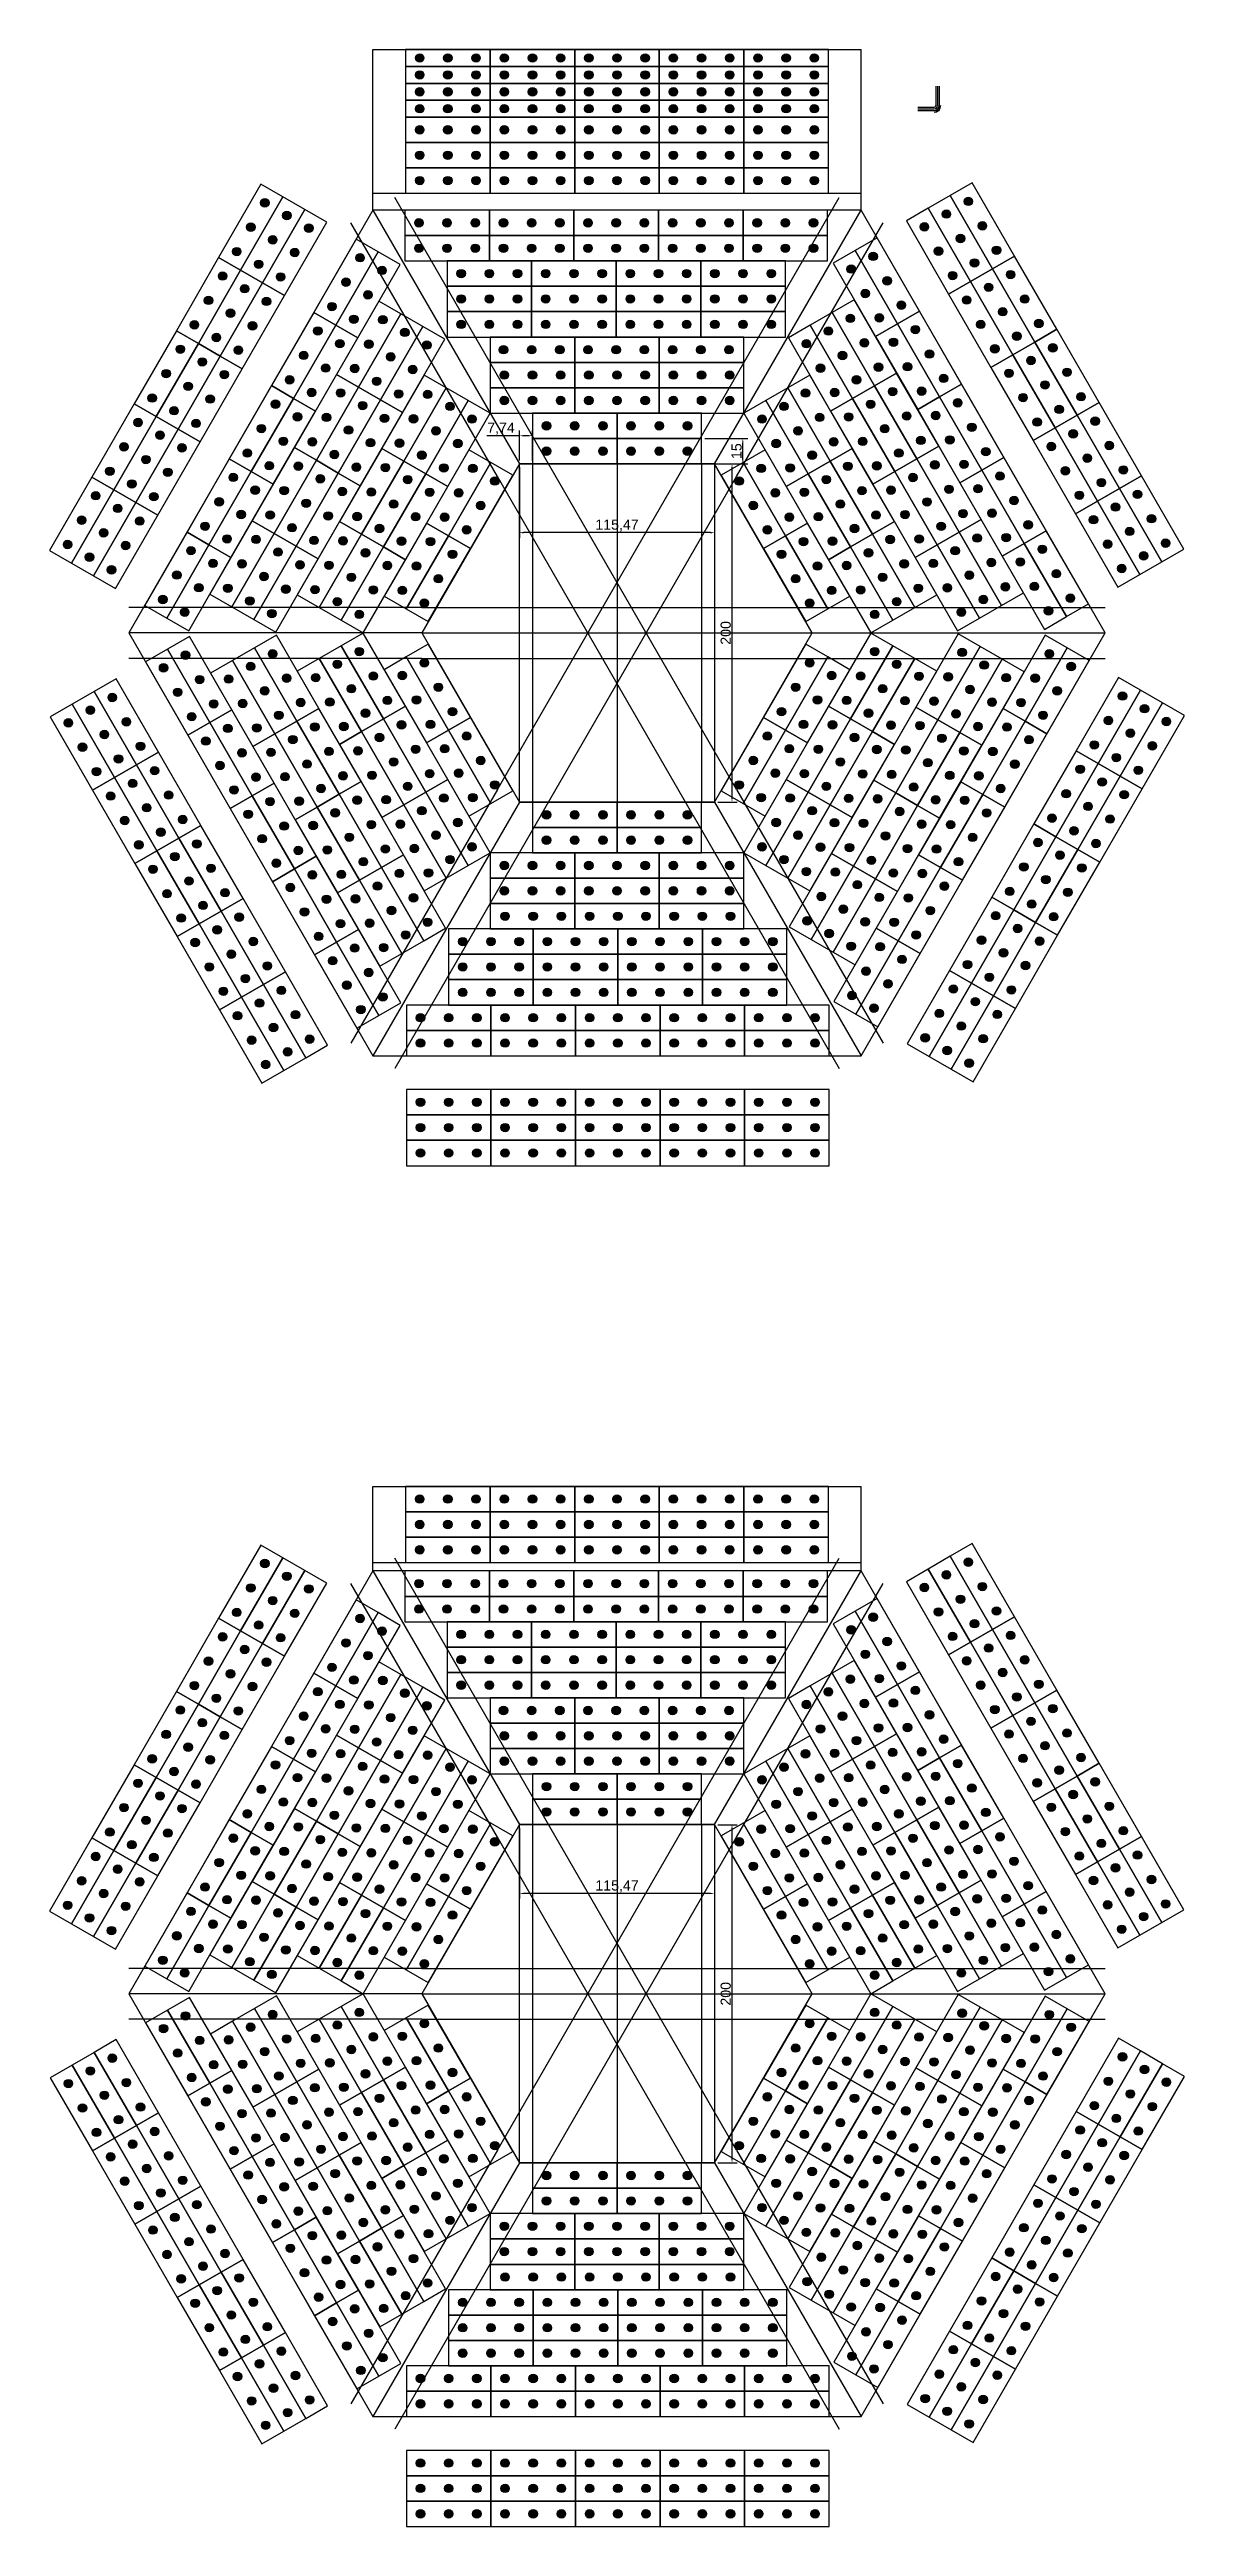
# Model space of a CAD drawing. Header units: millimetres. Extents: x 1388 to 8110, y -1425 to 5021.
# Drawn here: x 2385 to 3056, y 157 to 1621 of the extents above; entities that cross this region are included whole.
import ezdxf

# ---------------------------------------------------------------- set-up
doc = ezdxf.new("R2010")
doc.units = ezdxf.units.MM
doc.styles.get("Standard").update_dxf_attribs({"font": 'arial.ttf'})
doc.dimstyles.new('ISO-25', dxfattribs={"dimtxt": 6, "dimasz": 2.5, "dimexe": 3, "dimexo": 2, "dimtad": 1, "dimtxsty": 'Standard', "dimcen": 2.5, "dimadec": 0, "dimazin": 0, "dimtfac": 1, "dimtmove": 0, "dimatfit": 3, "dimfxl": 1, "dimarcsym": 0})

msp = doc.modelspace()

# ---------------------------------------------------------------- blocks, each defined once
blk = doc.blocks.new('*D1')
at = {"color": 0, "lineweight": -2, "transparency": 16777216}
for p, q in [((2663.2, 569.6), (2663.2, 527.9)), ((2778.6, 569.6), (2778.6, 527.9)), ((2776.1, 530.9), (2665.7, 530.9))]:
    blk.add_line(p, q, dxfattribs=at)
at = {"color": 0, "transparency": 16777216}
for points in [[(2665.7, 531.3), (2665.7, 530.5), (2663.2, 530.9)], [(2776.1, 531.3), (2776.1, 530.5), (2778.6, 530.9)]]:
    blk.add_solid(points, dxfattribs=at)
at = {"layer": 'Defpoints', "color": 0, "transparency": 16777216}
for p in [(2663.2, 571.6), (2778.6, 571.6), (2663.2, 530.9)]:
    blk.add_point(p, dxfattribs=at)
at = {"color": 0, "transparency": 16777216, "insert": (2720.9, 535.1), "char_height": 6, "attachment_point": 5}
blk.add_mtext('115,47', dxfattribs=at)
blk = doc.blocks.new('*D2')
at = {"color": 0, "lineweight": -2, "transparency": 16777216}
for p, q in [((2780.6, 571.6), (2791.9, 571.6)), ((2788.9, 569.1), (2788.9, 374.1)), ((2780.6, 371.6), (2791.9, 371.6))]:
    blk.add_line(p, q, dxfattribs=at)
at = {"color": 0, "transparency": 16777216}
for points in [[(2788.5, 569.1), (2789.3, 569.1), (2788.9, 571.6)], [(2788.5, 374.1), (2789.3, 374.1), (2788.9, 371.6)]]:
    blk.add_solid(points, dxfattribs=at)
at = {"layer": 'Defpoints', "color": 0, "transparency": 16777216}
for p in [(2778.6, 571.6), (2778.6, 371.6), (2788.9, 371.6)]:
    blk.add_point(p, dxfattribs=at)
at = {"color": 0, "transparency": 16777216, "insert": (2785.2, 471.6), "char_height": 6, "attachment_point": 5, "rotation": 90}
blk.add_mtext('200', dxfattribs=at)
blk = doc.blocks.new('*D3')
at = {"color": 0, "lineweight": -2, "transparency": 16777216}
for p, q in [((2663.2, 1374.3), (2663.2, 1332.6)), ((2778.6, 1374.3), (2778.6, 1332.6)), ((2776.1, 1335.6), (2665.7, 1335.6))]:
    blk.add_line(p, q, dxfattribs=at)
at = {"color": 0, "transparency": 16777216}
for points in [[(2665.7, 1336), (2665.7, 1335.1), (2663.2, 1335.6)], [(2776.1, 1336), (2776.1, 1335.1), (2778.6, 1335.6)]]:
    blk.add_solid(points, dxfattribs=at)
at = {"layer": 'Defpoints', "color": 0, "transparency": 16777216}
for p in [(2663.2, 1376.3), (2778.6, 1376.3), (2663.2, 1335.6)]:
    blk.add_point(p, dxfattribs=at)
at = {"color": 0, "transparency": 16777216, "insert": (2720.9, 1339.8), "char_height": 6, "attachment_point": 5}
blk.add_mtext('115,47', dxfattribs=at)
blk = doc.blocks.new('*D4')
at = {"color": 0, "lineweight": -2, "transparency": 16777216}
for p, q in [((2780.6, 1376.3), (2791.9, 1376.3)), ((2788.9, 1373.8), (2788.9, 1178.8)), ((2780.6, 1176.3), (2791.9, 1176.3))]:
    blk.add_line(p, q, dxfattribs=at)
at = {"color": 0, "transparency": 16777216}
for points in [[(2788.5, 1373.8), (2789.3, 1373.8), (2788.9, 1376.3)], [(2788.5, 1178.8), (2789.3, 1178.8), (2788.9, 1176.3)]]:
    blk.add_solid(points, dxfattribs=at)
at = {"layer": 'Defpoints', "color": 0, "transparency": 16777216}
for p in [(2778.6, 1376.3), (2778.6, 1176.3), (2788.9, 1176.3)]:
    blk.add_point(p, dxfattribs=at)
at = {"color": 0, "transparency": 16777216, "insert": (2785.2, 1276.3), "char_height": 6, "attachment_point": 5, "rotation": 90}
blk.add_mtext('200', dxfattribs=at)
blk = doc.blocks.new('*D53')
at = {"color": 0, "lineweight": -2, "transparency": 16777216}
for p, q in [((2772.9, 1391.3), (2798.3, 1391.3)), ((2795.3, 1378.8), (2795.3, 1388.8)), ((2772.9, 1376.3), (2798.3, 1376.3))]:
    blk.add_line(p, q, dxfattribs=at)
at = {"color": 0, "transparency": 16777216}
for points in [[(2794.9, 1388.8), (2795.7, 1388.8), (2795.3, 1391.3)], [(2794.9, 1378.8), (2795.7, 1378.8), (2795.3, 1376.3)]]:
    blk.add_solid(points, dxfattribs=at)
at = {"layer": 'Defpoints', "color": 0, "transparency": 16777216}
for p in [(2770.9, 1391.3), (2795.3, 1391.3), (2770.9, 1376.3)]:
    blk.add_point(p, dxfattribs=at)
at = {"color": 0, "transparency": 16777216, "insert": (2791.6, 1383.8), "char_height": 6, "attachment_point": 5, "rotation": 90}
blk.add_mtext('15', dxfattribs=at)
blk = doc.blocks.new('*D54')
at = {"color": 0, "lineweight": -2, "transparency": 16777216}
for p, q in [((2663.2, 1392.9), (2643.9, 1392.9)), ((2663.2, 1378.3), (2663.2, 1395.9)), ((2668.4, 1392.9), (2665.7, 1392.9)), ((2670.9, 1378.3), (2670.9, 1395.9))]:
    blk.add_line(p, q, dxfattribs=at)
at = {"color": 0, "transparency": 16777216}
for points in [[(2665.7, 1393.3), (2665.7, 1392.5), (2663.2, 1392.9)], [(2668.4, 1393.3), (2668.4, 1392.5), (2670.9, 1392.9)]]:
    blk.add_solid(points, dxfattribs=at)
at = {"layer": 'Defpoints', "color": 0, "transparency": 16777216}
for p in [(2663.2, 1392.9), (2663.2, 1376.3), (2670.9, 1376.3)]:
    blk.add_point(p, dxfattribs=at)
at = {"color": 0, "transparency": 16777216, "insert": (2652.3, 1397.1), "char_height": 6, "attachment_point": 5}
blk.add_mtext('7,74', dxfattribs=at)

# ---------------------------------------------------------------- dimensions: what is measured, and where the dimension line sits
for base, p1, p2, picture, middle in [((2663.1687, 1392.8694), (2670.9038, 1376.2669), (2663.1687, 1376.2669), '*D54', (2652.2879, 1397.0879)), ((2663.169, 1335.555), (2778.639, 1376.267), (2663.169, 1376.267), '*D3', (2720.904, 1339.786)), ((2663.169, 530.909), (2778.639, 571.621), (2663.169, 571.621), '*D1', (2720.904, 535.14))]:
    dim = msp.add_linear_dim(base=base, p1=p1, p2=p2, dimstyle='ISO-25')
    dim.commit()
    dim.dimension.update_dxf_attribs({"geometry": picture, "text_midpoint": middle})
for base, p1, p2, picture, middle in [((2795.318, 1391.267), (2770.904, 1376.267), (2770.904, 1391.267), '*D53', (2791.629, 1383.767)), ((2788.898, 1176.267), (2778.639, 1376.267), (2778.639, 1176.267), '*D4', (2785.209, 1276.267)), ((2788.898, 371.621), (2778.639, 571.621), (2778.639, 371.621), '*D2', (2785.209, 471.621))]:
    dim = msp.add_linear_dim(base=base, p1=p1, p2=p2, angle=90, dimstyle='ISO-25')
    dim.commit()
    dim.dimension.update_dxf_attribs({"geometry": picture, "text_midpoint": middle})

# ---------------------------------------------------------------- hatches: boundary and pattern name
at = {"true_color": 0xf1eb1f}
h = msp.add_hatch(color=2, dxfattribs=at)
h.dxf.hatch_style = 1
h.paths.add_polyline_path([(2601.737, 1616.267, 1), (2606.737, 1616.267, 1)])
h = msp.add_hatch(color=2, dxfattribs=at)
h.dxf.hatch_style = 1
h.paths.add_polyline_path([(2618.404, 1616.267, 1), (2623.404, 1616.267, 1)])
h = msp.add_hatch(color=2, dxfattribs=at)
h.dxf.hatch_style = 1
h.paths.add_polyline_path([(2635.07, 1616.267, 1), (2640.07, 1616.267, 1)])
h = msp.add_hatch(color=2, dxfattribs=at)
h.dxf.hatch_style = 1
h.paths.add_polyline_path([(2651.737, 1616.267, 1), (2656.737, 1616.267, 1)])
h = msp.add_hatch(color=2, dxfattribs=at)
h.dxf.hatch_style = 1
h.paths.add_polyline_path([(2668.404, 1616.267, 1), (2673.404, 1616.267, 1)])
h = msp.add_hatch(color=2, dxfattribs=at)
h.dxf.hatch_style = 1
h.paths.add_polyline_path([(2685.07, 1616.267, 1), (2690.07, 1616.267, 1)])
h = msp.add_hatch(color=2, dxfattribs=at)
h.dxf.hatch_style = 1
h.paths.add_polyline_path([(2701.737, 1616.267, 1), (2706.737, 1616.267, 1)])
h = msp.add_hatch(color=2, dxfattribs=at)
h.dxf.hatch_style = 1
h.paths.add_polyline_path([(2718.404, 1616.267, 1), (2723.404, 1616.267, 1)])
h = msp.add_hatch(color=2, dxfattribs=at)
h.dxf.hatch_style = 1
h.paths.add_polyline_path([(2735.07, 1616.267, 1), (2740.07, 1616.267, 1)])
h = msp.add_hatch(color=2, dxfattribs=at)
h.dxf.hatch_style = 1
h.paths.add_polyline_path([(2751.737, 1616.267, 1), (2756.737, 1616.267, 1)])
h = msp.add_hatch(color=2, dxfattribs=at)
h.dxf.hatch_style = 1
h.paths.add_polyline_path([(2768.404, 1616.267, 1), (2773.404, 1616.267, 1)])
h = msp.add_hatch(color=2, dxfattribs=at)
h.dxf.hatch_style = 1
h.paths.add_polyline_path([(2785.07, 1616.267, 1), (2790.07, 1616.267, 1)])
h = msp.add_hatch(color=2, dxfattribs=at)
h.dxf.hatch_style = 1
h.paths.add_polyline_path([(2801.737, 1616.267, 1), (2806.737, 1616.267, 1)])
h = msp.add_hatch(color=2, dxfattribs=at)
h.dxf.hatch_style = 1
h.paths.add_polyline_path([(2818.404, 1616.267, 1), (2823.404, 1616.267, 1)])
h = msp.add_hatch(color=2, dxfattribs=at)
h.dxf.hatch_style = 1
h.paths.add_polyline_path([(2835.07, 1616.267, 1), (2840.07, 1616.267, 1)])
h = msp.add_hatch(color=2, dxfattribs=at)
h.dxf.hatch_style = 1
h.paths.add_polyline_path([(2601.737, 1606.267, 1), (2606.737, 1606.267, 1)])
h = msp.add_hatch(color=2, dxfattribs=at)
h.dxf.hatch_style = 1
h.paths.add_polyline_path([(2601.737, 1596.267, 1), (2606.737, 1596.267, 1)])
h = msp.add_hatch(color=2, dxfattribs=at)
h.dxf.hatch_style = 1
h.paths.add_polyline_path([(2618.404, 1606.267, 1), (2623.404, 1606.267, 1)])
h = msp.add_hatch(color=2, dxfattribs=at)
h.dxf.hatch_style = 1
h.paths.add_polyline_path([(2618.404, 1596.267, 1), (2623.404, 1596.267, 1)])
h = msp.add_hatch(color=2, dxfattribs=at)
h.dxf.hatch_style = 1
h.paths.add_polyline_path([(2635.07, 1606.267, 1), (2640.07, 1606.267, 1)])
h = msp.add_hatch(color=2, dxfattribs=at)
h.dxf.hatch_style = 1
h.paths.add_polyline_path([(2635.07, 1596.267, 1), (2640.07, 1596.267, 1)])
h = msp.add_hatch(color=2, dxfattribs=at)
h.dxf.hatch_style = 1
h.paths.add_polyline_path([(2651.737, 1606.267, 1), (2656.737, 1606.267, 1)])
h = msp.add_hatch(color=2, dxfattribs=at)
h.dxf.hatch_style = 1
h.paths.add_polyline_path([(2651.737, 1596.267, 1), (2656.737, 1596.267, 1)])
h = msp.add_hatch(color=2, dxfattribs=at)
h.dxf.hatch_style = 1
h.paths.add_polyline_path([(2668.404, 1606.267, 1), (2673.404, 1606.267, 1)])
h = msp.add_hatch(color=2, dxfattribs=at)
h.dxf.hatch_style = 1
h.paths.add_polyline_path([(2668.404, 1596.267, 1), (2673.404, 1596.267, 1)])
h = msp.add_hatch(color=2, dxfattribs=at)
h.dxf.hatch_style = 1
h.paths.add_polyline_path([(2685.07, 1606.267, 1), (2690.07, 1606.267, 1)])
h = msp.add_hatch(color=2, dxfattribs=at)
h.dxf.hatch_style = 1
h.paths.add_polyline_path([(2685.07, 1596.267, 1), (2690.07, 1596.267, 1)])
h = msp.add_hatch(color=2, dxfattribs=at)
h.dxf.hatch_style = 1
h.paths.add_polyline_path([(2701.737, 1606.267, 1), (2706.737, 1606.267, 1)])
h = msp.add_hatch(color=2, dxfattribs=at)
h.dxf.hatch_style = 1
h.paths.add_polyline_path([(2701.737, 1596.267, 1), (2706.737, 1596.267, 1)])
h = msp.add_hatch(color=2, dxfattribs=at)
h.dxf.hatch_style = 1
h.paths.add_polyline_path([(2718.404, 1606.267, 1), (2723.404, 1606.267, 1)])
h = msp.add_hatch(color=2, dxfattribs=at)
h.dxf.hatch_style = 1
h.paths.add_polyline_path([(2718.404, 1596.267, 1), (2723.404, 1596.267, 1)])
h = msp.add_hatch(color=2, dxfattribs=at)
h.dxf.hatch_style = 1
h.paths.add_polyline_path([(2735.07, 1606.267, 1), (2740.07, 1606.267, 1)])
h = msp.add_hatch(color=2, dxfattribs=at)
h.dxf.hatch_style = 1
h.paths.add_polyline_path([(2735.07, 1596.267, 1), (2740.07, 1596.267, 1)])
h = msp.add_hatch(color=2, dxfattribs=at)
h.dxf.hatch_style = 1
h.paths.add_polyline_path([(2751.737, 1606.267, 1), (2756.737, 1606.267, 1)])
h = msp.add_hatch(color=2, dxfattribs=at)
h.dxf.hatch_style = 1
h.paths.add_polyline_path([(2751.737, 1596.267, 1), (2756.737, 1596.267, 1)])
h = msp.add_hatch(color=2, dxfattribs=at)
h.dxf.hatch_style = 1
h.paths.add_polyline_path([(2768.404, 1606.267, 1), (2773.404, 1606.267, 1)])
h = msp.add_hatch(color=2, dxfattribs=at)
h.dxf.hatch_style = 1
h.paths.add_polyline_path([(2768.404, 1596.267, 1), (2773.404, 1596.267, 1)])
h = msp.add_hatch(color=2, dxfattribs=at)
h.dxf.hatch_style = 1
h.paths.add_polyline_path([(2785.07, 1606.267, 1), (2790.07, 1606.267, 1)])
h = msp.add_hatch(color=2, dxfattribs=at)
h.dxf.hatch_style = 1
h.paths.add_polyline_path([(2785.07, 1596.267, 1), (2790.07, 1596.267, 1)])
h = msp.add_hatch(color=2, dxfattribs=at)
h.dxf.hatch_style = 1
h.paths.add_polyline_path([(2801.737, 1606.267, 1), (2806.737, 1606.267, 1)])
h = msp.add_hatch(color=2, dxfattribs=at)
h.dxf.hatch_style = 1
h.paths.add_polyline_path([(2801.737, 1596.267, 1), (2806.737, 1596.267, 1)])
h = msp.add_hatch(color=2, dxfattribs=at)
h.dxf.hatch_style = 1
h.paths.add_polyline_path([(2818.404, 1606.267, 1), (2823.404, 1606.267, 1)])
h = msp.add_hatch(color=2, dxfattribs=at)
h.dxf.hatch_style = 1
h.paths.add_polyline_path([(2818.404, 1596.267, 1), (2823.404, 1596.267, 1)])
h = msp.add_hatch(color=2, dxfattribs=at)
h.dxf.hatch_style = 1
h.paths.add_polyline_path([(2835.07, 1606.267, 1), (2840.07, 1606.267, 1)])
h = msp.add_hatch(color=2, dxfattribs=at)
h.dxf.hatch_style = 1
h.paths.add_polyline_path([(2835.07, 1596.267, 1), (2840.07, 1596.267, 1)])
h = msp.add_hatch(color=2, dxfattribs=at)
h.dxf.hatch_style = 1
h.paths.add_polyline_path([(2601.737, 1586.267, 1), (2606.737, 1586.267, 1)])
h = msp.add_hatch(color=2, dxfattribs=at)
h.dxf.hatch_style = 1
h.paths.add_polyline_path([(2618.404, 1586.267, 1), (2623.404, 1586.267, 1)])
h = msp.add_hatch(color=2, dxfattribs=at)
h.dxf.hatch_style = 1
h.paths.add_polyline_path([(2635.07, 1586.267, 1), (2640.07, 1586.267, 1)])
h = msp.add_hatch(color=2, dxfattribs=at)
h.dxf.hatch_style = 1
h.paths.add_polyline_path([(2651.737, 1586.267, 1), (2656.737, 1586.267, 1)])
h = msp.add_hatch(color=2, dxfattribs=at)
h.dxf.hatch_style = 1
h.paths.add_polyline_path([(2668.404, 1586.267, 1), (2673.404, 1586.267, 1)])
h = msp.add_hatch(color=2, dxfattribs=at)
h.dxf.hatch_style = 1
h.paths.add_polyline_path([(2685.07, 1586.267, 1), (2690.07, 1586.267, 1)])
h = msp.add_hatch(color=2, dxfattribs=at)
h.dxf.hatch_style = 1
h.paths.add_polyline_path([(2701.737, 1586.267, 1), (2706.737, 1586.267, 1)])
h = msp.add_hatch(color=2, dxfattribs=at)
h.dxf.hatch_style = 1
h.paths.add_polyline_path([(2718.404, 1586.267, 1), (2723.404, 1586.267, 1)])
h = msp.add_hatch(color=2, dxfattribs=at)
h.dxf.hatch_style = 1
h.paths.add_polyline_path([(2735.07, 1586.267, 1), (2740.07, 1586.267, 1)])
h = msp.add_hatch(color=2, dxfattribs=at)
h.dxf.hatch_style = 1
h.paths.add_polyline_path([(2751.737, 1586.267, 1), (2756.737, 1586.267, 1)])
h = msp.add_hatch(color=2, dxfattribs=at)
h.dxf.hatch_style = 1
h.paths.add_polyline_path([(2768.404, 1586.267, 1), (2773.404, 1586.267, 1)])
h = msp.add_hatch(color=2, dxfattribs=at)
h.dxf.hatch_style = 1
h.paths.add_polyline_path([(2785.07, 1586.267, 1), (2790.07, 1586.267, 1)])
h = msp.add_hatch(color=2, dxfattribs=at)
h.dxf.hatch_style = 1
h.paths.add_polyline_path([(2801.737, 1586.267, 1), (2806.737, 1586.267, 1)])
h = msp.add_hatch(color=2, dxfattribs=at)
h.dxf.hatch_style = 1
h.paths.add_polyline_path([(2818.404, 1586.267, 1), (2823.404, 1586.267, 1)])
h = msp.add_hatch(color=2, dxfattribs=at)
h.dxf.hatch_style = 1
h.paths.add_polyline_path([(2835.07, 1586.267, 1), (2840.07, 1586.267, 1)])
h = msp.add_hatch(color=2, dxfattribs=at)
h.dxf.hatch_style = 1
h.paths.add_polyline_path([(2601.737, 1573.767, 1), (2606.737, 1573.767, 1)])
h = msp.add_hatch(color=2, dxfattribs=at)
h.dxf.hatch_style = 1
h.paths.add_polyline_path([(2618.404, 1573.767, 1), (2623.404, 1573.767, 1)])
h = msp.add_hatch(color=2, dxfattribs=at)
h.dxf.hatch_style = 1
h.paths.add_polyline_path([(2635.07, 1573.767, 1), (2640.07, 1573.767, 1)])
h = msp.add_hatch(color=2, dxfattribs=at)
h.dxf.hatch_style = 1
h.paths.add_polyline_path([(2651.737, 1573.767, 1), (2656.737, 1573.767, 1)])
h = msp.add_hatch(color=2, dxfattribs=at)
h.dxf.hatch_style = 1
h.paths.add_polyline_path([(2668.404, 1573.767, 1), (2673.404, 1573.767, 1)])
h = msp.add_hatch(color=2, dxfattribs=at)
h.dxf.hatch_style = 1
h.paths.add_polyline_path([(2685.07, 1573.767, 1), (2690.07, 1573.767, 1)])
h = msp.add_hatch(color=2, dxfattribs=at)
h.dxf.hatch_style = 1
h.paths.add_polyline_path([(2701.737, 1573.767, 1), (2706.737, 1573.767, 1)])
h = msp.add_hatch(color=2, dxfattribs=at)
h.dxf.hatch_style = 1
h.paths.add_polyline_path([(2718.404, 1573.767, 1), (2723.404, 1573.767, 1)])
h = msp.add_hatch(color=2, dxfattribs=at)
h.dxf.hatch_style = 1
h.paths.add_polyline_path([(2735.07, 1573.767, 1), (2740.07, 1573.767, 1)])
h = msp.add_hatch(color=2, dxfattribs=at)
h.dxf.hatch_style = 1
h.paths.add_polyline_path([(2751.737, 1573.767, 1), (2756.737, 1573.767, 1)])
h = msp.add_hatch(color=2, dxfattribs=at)
h.dxf.hatch_style = 1
h.paths.add_polyline_path([(2768.404, 1573.767, 1), (2773.404, 1573.767, 1)])
h = msp.add_hatch(color=2, dxfattribs=at)
h.dxf.hatch_style = 1
h.paths.add_polyline_path([(2785.07, 1573.767, 1), (2790.07, 1573.767, 1)])
h = msp.add_hatch(color=2, dxfattribs=at)
h.dxf.hatch_style = 1
h.paths.add_polyline_path([(2801.737, 1573.767, 1), (2806.737, 1573.767, 1)])
h = msp.add_hatch(color=2, dxfattribs=at)
h.dxf.hatch_style = 1
h.paths.add_polyline_path([(2818.404, 1573.767, 1), (2823.404, 1573.767, 1)])
h = msp.add_hatch(color=2, dxfattribs=at)
h.dxf.hatch_style = 1
h.paths.add_polyline_path([(2835.07, 1573.767, 1), (2840.07, 1573.767, 1)])
h = msp.add_hatch(color=2, dxfattribs=at)
h.dxf.hatch_style = 1
h.paths.add_polyline_path([(2601.737, 1558.767, 1), (2606.737, 1558.767, 1)])
h = msp.add_hatch(color=2, dxfattribs=at)
h.dxf.hatch_style = 1
h.paths.add_polyline_path([(2618.404, 1558.767, 1), (2623.404, 1558.767, 1)])
h = msp.add_hatch(color=2, dxfattribs=at)
h.dxf.hatch_style = 1
h.paths.add_polyline_path([(2635.07, 1558.767, 1), (2640.07, 1558.767, 1)])
h = msp.add_hatch(color=2, dxfattribs=at)
h.dxf.hatch_style = 1
h.paths.add_polyline_path([(2651.737, 1558.767, 1), (2656.737, 1558.767, 1)])
h = msp.add_hatch(color=2, dxfattribs=at)
h.dxf.hatch_style = 1
h.paths.add_polyline_path([(2668.404, 1558.767, 1), (2673.404, 1558.767, 1)])
h = msp.add_hatch(color=2, dxfattribs=at)
h.dxf.hatch_style = 1
h.paths.add_polyline_path([(2685.07, 1558.767, 1), (2690.07, 1558.767, 1)])
h = msp.add_hatch(color=2, dxfattribs=at)
h.dxf.hatch_style = 1
h.paths.add_polyline_path([(2701.737, 1558.767, 1), (2706.737, 1558.767, 1)])
h = msp.add_hatch(color=2, dxfattribs=at)
h.dxf.hatch_style = 1
h.paths.add_polyline_path([(2718.404, 1558.767, 1), (2723.404, 1558.767, 1)])
h = msp.add_hatch(color=2, dxfattribs=at)
h.dxf.hatch_style = 1
h.paths.add_polyline_path([(2735.07, 1558.767, 1), (2740.07, 1558.767, 1)])
h = msp.add_hatch(color=2, dxfattribs=at)
h.dxf.hatch_style = 1
h.paths.add_polyline_path([(2751.737, 1558.767, 1), (2756.737, 1558.767, 1)])
h = msp.add_hatch(color=2, dxfattribs=at)
h.dxf.hatch_style = 1
h.paths.add_polyline_path([(2768.404, 1558.767, 1), (2773.404, 1558.767, 1)])
h = msp.add_hatch(color=2, dxfattribs=at)
h.dxf.hatch_style = 1
h.paths.add_polyline_path([(2785.07, 1558.767, 1), (2790.07, 1558.767, 1)])
h = msp.add_hatch(color=2, dxfattribs=at)
h.dxf.hatch_style = 1
h.paths.add_polyline_path([(2801.737, 1558.767, 1), (2806.737, 1558.767, 1)])
h = msp.add_hatch(color=2, dxfattribs=at)
h.dxf.hatch_style = 1
h.paths.add_polyline_path([(2818.404, 1558.767, 1), (2823.404, 1558.767, 1)])
h = msp.add_hatch(color=2, dxfattribs=at)
h.dxf.hatch_style = 1
h.paths.add_polyline_path([(2835.07, 1558.767, 1), (2840.07, 1558.767, 1)])
h = msp.add_hatch(color=2, dxfattribs=at)
h.dxf.hatch_style = 1
h.paths.add_polyline_path([(2601.737, 1543.767, 1), (2606.737, 1543.767, 1)])
h = msp.add_hatch(color=2, dxfattribs=at)
h.dxf.hatch_style = 1
h.paths.add_polyline_path([(2618.404, 1543.767, 1), (2623.404, 1543.767, 1)])
h = msp.add_hatch(color=2, dxfattribs=at)
h.dxf.hatch_style = 1
h.paths.add_polyline_path([(2635.07, 1543.767, 1), (2640.07, 1543.767, 1)])
h = msp.add_hatch(color=2, dxfattribs=at)
h.dxf.hatch_style = 1
h.paths.add_polyline_path([(2651.737, 1543.767, 1), (2656.737, 1543.767, 1)])
h = msp.add_hatch(color=2, dxfattribs=at)
h.dxf.hatch_style = 1
h.paths.add_polyline_path([(2668.404, 1543.767, 1), (2673.404, 1543.767, 1)])
h = msp.add_hatch(color=2, dxfattribs=at)
h.dxf.hatch_style = 1
h.paths.add_polyline_path([(2685.07, 1543.767, 1), (2690.07, 1543.767, 1)])
h = msp.add_hatch(color=2, dxfattribs=at)
h.dxf.hatch_style = 1
h.paths.add_polyline_path([(2701.737, 1543.767, 1), (2706.737, 1543.767, 1)])
h = msp.add_hatch(color=2, dxfattribs=at)
h.dxf.hatch_style = 1
h.paths.add_polyline_path([(2718.404, 1543.767, 1), (2723.404, 1543.767, 1)])
h = msp.add_hatch(color=2, dxfattribs=at)
h.dxf.hatch_style = 1
h.paths.add_polyline_path([(2735.07, 1543.767, 1), (2740.07, 1543.767, 1)])
h = msp.add_hatch(color=2, dxfattribs=at)
h.dxf.hatch_style = 1
h.paths.add_polyline_path([(2751.737, 1543.767, 1), (2756.737, 1543.767, 1)])
h = msp.add_hatch(color=2, dxfattribs=at)
h.dxf.hatch_style = 1
h.paths.add_polyline_path([(2768.404, 1543.767, 1), (2773.404, 1543.767, 1)])
h = msp.add_hatch(color=2, dxfattribs=at)
h.dxf.hatch_style = 1
h.paths.add_polyline_path([(2785.07, 1543.767, 1), (2790.07, 1543.767, 1)])
h = msp.add_hatch(color=2, dxfattribs=at)
h.dxf.hatch_style = 1
h.paths.add_polyline_path([(2801.737, 1543.767, 1), (2806.737, 1543.767, 1)])
h = msp.add_hatch(color=2, dxfattribs=at)
h.dxf.hatch_style = 1
h.paths.add_polyline_path([(2818.404, 1543.767, 1), (2823.404, 1543.767, 1)])
h = msp.add_hatch(color=2, dxfattribs=at)
h.dxf.hatch_style = 1
h.paths.add_polyline_path([(2835.07, 1543.767, 1), (2840.07, 1543.767, 1)])
h = msp.add_hatch(color=2, dxfattribs=at)
h.dxf.hatch_style = 1
h.paths.add_polyline_path([(2515.201, 1530.65, 1), (2510.201, 1530.65, 1)])
h = msp.add_hatch(color=2, dxfattribs=at)
h.dxf.hatch_style = 1
h.paths.add_polyline_path([(2528.192, 1523.15, 1), (2523.192, 1523.15, 1)])
h = msp.add_hatch(color=2, dxfattribs=at)
h.dxf.hatch_style = 1
h.paths.add_polyline_path([(2918.15, 1523.957, 1), (2913.15, 1523.957, 1)])
h = msp.add_hatch(color=2, dxfattribs=at)
h.dxf.hatch_style = 1
h.paths.add_polyline_path([(2931.14, 1531.457, 1), (2926.14, 1531.457, 1)])
h = msp.add_hatch(color=2, dxfattribs=at)
h.dxf.hatch_style = 1
h.paths.add_polyline_path([(2506.868, 1516.216, 1), (2501.868, 1516.216, 1)])
h = msp.add_hatch(color=2, dxfattribs=at)
h.dxf.hatch_style = 1
h.paths.add_polyline_path([(2519.858, 1508.716, 1), (2514.858, 1508.716, 1)])
h = msp.add_hatch(color=2, dxfattribs=at)
h.dxf.hatch_style = 1
h.paths.add_polyline_path([(2541.182, 1515.65, 1), (2536.182, 1515.65, 1)])
h = msp.add_hatch(color=2, dxfattribs=at)
h.dxf.hatch_style = 1
h.paths.add_polyline_path([(2606.271, 1518.767, 1), (2601.271, 1518.767, 1)])
h = msp.add_hatch(color=2, dxfattribs=at)
h.dxf.hatch_style = 1
h.paths.add_polyline_path([(2622.938, 1518.767, 1), (2617.938, 1518.767, 1)])
h = msp.add_hatch(color=2, dxfattribs=at)
h.dxf.hatch_style = 1
h.paths.add_polyline_path([(2639.604, 1518.767, 1), (2634.604, 1518.767, 1)])
h = msp.add_hatch(color=2, dxfattribs=at)
h.dxf.hatch_style = 1
h.paths.add_polyline_path([(2656.271, 1518.767, 1), (2651.271, 1518.767, 1)])
h = msp.add_hatch(color=2, dxfattribs=at)
h.dxf.hatch_style = 1
h.paths.add_polyline_path([(2672.938, 1518.767, 1), (2667.938, 1518.767, 1)])
h = msp.add_hatch(color=2, dxfattribs=at)
h.dxf.hatch_style = 1
h.paths.add_polyline_path([(2689.604, 1518.767, 1), (2684.604, 1518.767, 1)])
h = msp.add_hatch(color=2, dxfattribs=at)
h.dxf.hatch_style = 1
h.paths.add_polyline_path([(2706.271, 1518.767, 1), (2701.271, 1518.767, 1)])
h = msp.add_hatch(color=2, dxfattribs=at)
h.dxf.hatch_style = 1
h.paths.add_polyline_path([(2722.938, 1518.767, 1), (2717.938, 1518.767, 1)])
h = msp.add_hatch(color=2, dxfattribs=at)
h.dxf.hatch_style = 1
h.paths.add_polyline_path([(2739.604, 1518.767, 1), (2734.604, 1518.767, 1)])
h = msp.add_hatch(color=2, dxfattribs=at)
h.dxf.hatch_style = 1
h.paths.add_polyline_path([(2756.271, 1518.767, 1), (2751.271, 1518.767, 1)])
h = msp.add_hatch(color=2, dxfattribs=at)
h.dxf.hatch_style = 1
h.paths.add_polyline_path([(2772.938, 1518.767, 1), (2767.938, 1518.767, 1)])
h = msp.add_hatch(color=2, dxfattribs=at)
h.dxf.hatch_style = 1
h.paths.add_polyline_path([(2789.604, 1518.767, 1), (2784.604, 1518.767, 1)])
h = msp.add_hatch(color=2, dxfattribs=at)
h.dxf.hatch_style = 1
h.paths.add_polyline_path([(2806.271, 1518.767, 1), (2801.271, 1518.767, 1)])
h = msp.add_hatch(color=2, dxfattribs=at)
h.dxf.hatch_style = 1
h.paths.add_polyline_path([(2822.938, 1518.767, 1), (2817.938, 1518.767, 1)])
h = msp.add_hatch(color=2, dxfattribs=at)
h.dxf.hatch_style = 1
h.paths.add_polyline_path([(2839.604, 1518.767, 1), (2834.604, 1518.767, 1)])
h = msp.add_hatch(color=2, dxfattribs=at)
h.dxf.hatch_style = 1
h.paths.add_polyline_path([(2905.159, 1516.457, 1), (2900.159, 1516.457, 1)])
h = msp.add_hatch(color=2, dxfattribs=at)
h.dxf.hatch_style = 1
h.paths.add_polyline_path([(2926.483, 1509.523, 1), (2921.483, 1509.523, 1)])
h = msp.add_hatch(color=2, dxfattribs=at)
h.dxf.hatch_style = 1
h.paths.add_polyline_path([(2939.474, 1517.023, 1), (2934.474, 1517.023, 1)])
h = msp.add_hatch(color=2, dxfattribs=at)
h.dxf.hatch_style = 1
h.paths.add_polyline_path([(2498.535, 1501.782, 1), (2493.535, 1501.782, 1)])
h = msp.add_hatch(color=2, dxfattribs=at)
h.dxf.hatch_style = 1
h.paths.add_polyline_path([(2511.525, 1494.282, 1), (2506.525, 1494.282, 1)])
h = msp.add_hatch(color=2, dxfattribs=at)
h.dxf.hatch_style = 1
h.paths.add_polyline_path([(2532.849, 1501.216, 1), (2527.849, 1501.216, 1)])
h = msp.add_hatch(color=2, dxfattribs=at)
h.dxf.hatch_style = 1
h.paths.add_polyline_path([(2571.493, 1498.15, 1), (2566.493, 1498.15, 1)])
h = msp.add_hatch(color=2, dxfattribs=at)
h.dxf.hatch_style = 1
h.paths.add_polyline_path([(2606.271, 1503.767, 1), (2601.271, 1503.767, 1)])
h = msp.add_hatch(color=2, dxfattribs=at)
h.dxf.hatch_style = 1
h.paths.add_polyline_path([(2622.938, 1503.767, 1), (2617.938, 1503.767, 1)])
h = msp.add_hatch(color=2, dxfattribs=at)
h.dxf.hatch_style = 1
h.paths.add_polyline_path([(2639.604, 1503.767, 1), (2634.604, 1503.767, 1)])
h = msp.add_hatch(color=2, dxfattribs=at)
h.dxf.hatch_style = 1
h.paths.add_polyline_path([(2656.271, 1503.767, 1), (2651.271, 1503.767, 1)])
h = msp.add_hatch(color=2, dxfattribs=at)
h.dxf.hatch_style = 1
h.paths.add_polyline_path([(2672.938, 1503.767, 1), (2667.938, 1503.767, 1)])
h = msp.add_hatch(color=2, dxfattribs=at)
h.dxf.hatch_style = 1
h.paths.add_polyline_path([(2689.604, 1503.767, 1), (2684.604, 1503.767, 1)])
h = msp.add_hatch(color=2, dxfattribs=at)
h.dxf.hatch_style = 1
h.paths.add_polyline_path([(2706.271, 1503.767, 1), (2701.271, 1503.767, 1)])
h = msp.add_hatch(color=2, dxfattribs=at)
h.dxf.hatch_style = 1
h.paths.add_polyline_path([(2722.938, 1503.767, 1), (2717.938, 1503.767, 1)])
h = msp.add_hatch(color=2, dxfattribs=at)
h.dxf.hatch_style = 1
h.paths.add_polyline_path([(2739.604, 1503.767, 1), (2734.604, 1503.767, 1)])
h = msp.add_hatch(color=2, dxfattribs=at)
h.dxf.hatch_style = 1
h.paths.add_polyline_path([(2756.271, 1503.767, 1), (2751.271, 1503.767, 1)])
h = msp.add_hatch(color=2, dxfattribs=at)
h.dxf.hatch_style = 1
h.paths.add_polyline_path([(2772.938, 1503.767, 1), (2767.938, 1503.767, 1)])
h = msp.add_hatch(color=2, dxfattribs=at)
h.dxf.hatch_style = 1
h.paths.add_polyline_path([(2789.604, 1503.767, 1), (2784.604, 1503.767, 1)])
h = msp.add_hatch(color=2, dxfattribs=at)
h.dxf.hatch_style = 1
h.paths.add_polyline_path([(2806.271, 1503.767, 1), (2801.271, 1503.767, 1)])
h = msp.add_hatch(color=2, dxfattribs=at)
h.dxf.hatch_style = 1
h.paths.add_polyline_path([(2822.938, 1503.767, 1), (2817.938, 1503.767, 1)])
h = msp.add_hatch(color=2, dxfattribs=at)
h.dxf.hatch_style = 1
h.paths.add_polyline_path([(2839.604, 1503.767, 1), (2834.604, 1503.767, 1)])
h = msp.add_hatch(color=2, dxfattribs=at)
h.dxf.hatch_style = 1
h.paths.add_polyline_path([(2861.858, 1491.457, 1), (2856.858, 1491.457, 1)])
h = msp.add_hatch(color=2, dxfattribs=at)
h.dxf.hatch_style = 1
h.paths.add_polyline_path([(2874.849, 1498.957, 1), (2869.849, 1498.957, 1)])
h = msp.add_hatch(color=2, dxfattribs=at)
h.dxf.hatch_style = 1
h.paths.add_polyline_path([(2913.493, 1502.023, 1), (2908.493, 1502.023, 1)])
h = msp.add_hatch(color=2, dxfattribs=at)
h.dxf.hatch_style = 1
h.paths.add_polyline_path([(2934.817, 1495.089, 1), (2929.817, 1495.089, 1)])
h = msp.add_hatch(color=2, dxfattribs=at)
h.dxf.hatch_style = 1
h.paths.add_polyline_path([(2947.807, 1502.589, 1), (2942.807, 1502.589, 1)])
h = msp.add_hatch(color=2, dxfattribs=at)
h.dxf.hatch_style = 1
h.paths.add_polyline_path([(2490.201, 1487.348, 1), (2485.201, 1487.348, 1)])
h = msp.add_hatch(color=2, dxfattribs=at)
h.dxf.hatch_style = 1
h.paths.add_polyline_path([(2503.192, 1479.848, 1), (2498.192, 1479.848, 1)])
h = msp.add_hatch(color=2, dxfattribs=at)
h.dxf.hatch_style = 1
h.paths.add_polyline_path([(2524.515, 1486.782, 1), (2519.515, 1486.782, 1)])
h = msp.add_hatch(color=2, dxfattribs=at)
h.dxf.hatch_style = 1
h.paths.add_polyline_path([(2563.16, 1483.716, 1), (2558.16, 1483.716, 1)])
h = msp.add_hatch(color=2, dxfattribs=at)
h.dxf.hatch_style = 1
h.paths.add_polyline_path([(2584.483, 1490.65, 1), (2579.483, 1490.65, 1)])
h = msp.add_hatch(color=2, dxfattribs=at)
h.dxf.hatch_style = 1
h.paths.add_polyline_path([(2631.271, 1488.767, 1), (2626.271, 1488.767, 1)])
h = msp.add_hatch(color=2, dxfattribs=at)
h.dxf.hatch_style = 1
h.paths.add_polyline_path([(2647.938, 1488.767, 1), (2642.938, 1488.767, 1)])
h = msp.add_hatch(color=2, dxfattribs=at)
h.dxf.hatch_style = 1
h.paths.add_polyline_path([(2664.604, 1488.767, 1), (2659.604, 1488.767, 1)])
h = msp.add_hatch(color=2, dxfattribs=at)
h.dxf.hatch_style = 1
h.paths.add_polyline_path([(2681.271, 1488.767, 1), (2676.271, 1488.767, 1)])
h = msp.add_hatch(color=2, dxfattribs=at)
h.dxf.hatch_style = 1
h.paths.add_polyline_path([(2697.938, 1488.767, 1), (2692.938, 1488.767, 1)])
h = msp.add_hatch(color=2, dxfattribs=at)
h.dxf.hatch_style = 1
h.paths.add_polyline_path([(2714.604, 1488.767, 1), (2709.604, 1488.767, 1)])
h = msp.add_hatch(color=2, dxfattribs=at)
h.dxf.hatch_style = 1
h.paths.add_polyline_path([(2731.271, 1488.767, 1), (2726.271, 1488.767, 1)])
h = msp.add_hatch(color=2, dxfattribs=at)
h.dxf.hatch_style = 1
h.paths.add_polyline_path([(2747.938, 1488.767, 1), (2742.938, 1488.767, 1)])
h = msp.add_hatch(color=2, dxfattribs=at)
h.dxf.hatch_style = 1
h.paths.add_polyline_path([(2764.604, 1488.767, 1), (2759.604, 1488.767, 1)])
h = msp.add_hatch(color=2, dxfattribs=at)
h.dxf.hatch_style = 1
h.paths.add_polyline_path([(2781.271, 1488.767, 1), (2776.271, 1488.767, 1)])
h = msp.add_hatch(color=2, dxfattribs=at)
h.dxf.hatch_style = 1
h.paths.add_polyline_path([(2797.938, 1488.767, 1), (2792.938, 1488.767, 1)])
h = msp.add_hatch(color=2, dxfattribs=at)
h.dxf.hatch_style = 1
h.paths.add_polyline_path([(2814.604, 1488.767, 1), (2809.604, 1488.767, 1)])
h = msp.add_hatch(color=2, dxfattribs=at)
h.dxf.hatch_style = 1
h.paths.add_polyline_path([(2870.192, 1477.023, 1), (2865.192, 1477.023, 1)])
h = msp.add_hatch(color=2, dxfattribs=at)
h.dxf.hatch_style = 1
h.paths.add_polyline_path([(2883.182, 1484.523, 1), (2878.182, 1484.523, 1)])
h = msp.add_hatch(color=2, dxfattribs=at)
h.dxf.hatch_style = 1
h.paths.add_polyline_path([(2921.826, 1487.589, 1), (2916.826, 1487.589, 1)])
h = msp.add_hatch(color=2, dxfattribs=at)
h.dxf.hatch_style = 1
h.paths.add_polyline_path([(2943.15, 1480.655, 1), (2938.15, 1480.655, 1)])
h = msp.add_hatch(color=2, dxfattribs=at)
h.dxf.hatch_style = 1
h.paths.add_polyline_path([(2956.14, 1488.155, 1), (2951.14, 1488.155, 1)])
h = msp.add_hatch(color=2, dxfattribs=at)
h.dxf.hatch_style = 1
h.paths.add_polyline_path([(2481.868, 1472.915, 1), (2476.868, 1472.915, 1)])
h = msp.add_hatch(color=2, dxfattribs=at)
h.dxf.hatch_style = 1
h.paths.add_polyline_path([(2494.858, 1465.415, 1), (2489.858, 1465.415, 1)])
h = msp.add_hatch(color=2, dxfattribs=at)
h.dxf.hatch_style = 1
h.paths.add_polyline_path([(2516.182, 1472.348, 1), (2511.182, 1472.348, 1)])
h = msp.add_hatch(color=2, dxfattribs=at)
h.dxf.hatch_style = 1
h.paths.add_polyline_path([(2554.826, 1469.282, 1), (2549.826, 1469.282, 1)])
h = msp.add_hatch(color=2, dxfattribs=at)
h.dxf.hatch_style = 1
h.paths.add_polyline_path([(2576.15, 1476.216, 1), (2571.15, 1476.216, 1)])
h = msp.add_hatch(color=2, dxfattribs=at)
h.dxf.hatch_style = 1
h.paths.add_polyline_path([(2631.271, 1473.767, 1), (2626.271, 1473.767, 1)])
h = msp.add_hatch(color=2, dxfattribs=at)
h.dxf.hatch_style = 1
h.paths.add_polyline_path([(2647.938, 1473.767, 1), (2642.938, 1473.767, 1)])
h = msp.add_hatch(color=2, dxfattribs=at)
h.dxf.hatch_style = 1
h.paths.add_polyline_path([(2664.604, 1473.767, 1), (2659.604, 1473.767, 1)])
h = msp.add_hatch(color=2, dxfattribs=at)
h.dxf.hatch_style = 1
h.paths.add_polyline_path([(2681.271, 1473.767, 1), (2676.271, 1473.767, 1)])
h = msp.add_hatch(color=2, dxfattribs=at)
h.dxf.hatch_style = 1
h.paths.add_polyline_path([(2697.938, 1473.767, 1), (2692.938, 1473.767, 1)])
h = msp.add_hatch(color=2, dxfattribs=at)
h.dxf.hatch_style = 1
h.paths.add_polyline_path([(2714.604, 1473.767, 1), (2709.604, 1473.767, 1)])
h = msp.add_hatch(color=2, dxfattribs=at)
h.dxf.hatch_style = 1
h.paths.add_polyline_path([(2731.271, 1473.767, 1), (2726.271, 1473.767, 1)])
h = msp.add_hatch(color=2, dxfattribs=at)
h.dxf.hatch_style = 1
h.paths.add_polyline_path([(2747.938, 1473.767, 1), (2742.938, 1473.767, 1)])
h = msp.add_hatch(color=2, dxfattribs=at)
h.dxf.hatch_style = 1
h.paths.add_polyline_path([(2764.604, 1473.767, 1), (2759.604, 1473.767, 1)])
h = msp.add_hatch(color=2, dxfattribs=at)
h.dxf.hatch_style = 1
h.paths.add_polyline_path([(2781.271, 1473.767, 1), (2776.271, 1473.767, 1)])
h = msp.add_hatch(color=2, dxfattribs=at)
h.dxf.hatch_style = 1
h.paths.add_polyline_path([(2797.938, 1473.767, 1), (2792.938, 1473.767, 1)])
h = msp.add_hatch(color=2, dxfattribs=at)
h.dxf.hatch_style = 1
h.paths.add_polyline_path([(2814.604, 1473.767, 1), (2809.604, 1473.767, 1)])
h = msp.add_hatch(color=2, dxfattribs=at)
h.dxf.hatch_style = 1
h.paths.add_polyline_path([(2861.368, 1462.306, 1), (2856.368, 1462.306, 1)])
h = msp.add_hatch(color=2, dxfattribs=at)
h.dxf.hatch_style = 1
h.paths.add_polyline_path([(2878.525, 1462.589, 1), (2873.525, 1462.589, 1)])
h = msp.add_hatch(color=2, dxfattribs=at)
h.dxf.hatch_style = 1
h.paths.add_polyline_path([(2891.515, 1470.089, 1), (2886.515, 1470.089, 1)])
h = msp.add_hatch(color=2, dxfattribs=at)
h.dxf.hatch_style = 1
h.paths.add_polyline_path([(2930.159, 1473.155, 1), (2925.159, 1473.155, 1)])
h = msp.add_hatch(color=2, dxfattribs=at)
h.dxf.hatch_style = 1
h.paths.add_polyline_path([(2951.483, 1466.222, 1), (2946.483, 1466.222, 1)])
h = msp.add_hatch(color=2, dxfattribs=at)
h.dxf.hatch_style = 1
h.paths.add_polyline_path([(2964.474, 1473.722, 1), (2959.474, 1473.722, 1)])
h = msp.add_hatch(color=2, dxfattribs=at)
h.dxf.hatch_style = 1
h.paths.add_polyline_path([(2473.535, 1458.481, 1), (2468.535, 1458.481, 1)])
h = msp.add_hatch(color=2, dxfattribs=at)
h.dxf.hatch_style = 1
h.paths.add_polyline_path([(2486.525, 1450.981, 1), (2481.525, 1450.981, 1)])
h = msp.add_hatch(color=2, dxfattribs=at)
h.dxf.hatch_style = 1
h.paths.add_polyline_path([(2507.849, 1457.915, 1), (2502.849, 1457.915, 1)])
h = msp.add_hatch(color=2, dxfattribs=at)
h.dxf.hatch_style = 1
h.paths.add_polyline_path([(2546.493, 1454.848, 1), (2541.493, 1454.848, 1)])
h = msp.add_hatch(color=2, dxfattribs=at)
h.dxf.hatch_style = 1
h.paths.add_polyline_path([(2567.817, 1461.782, 1), (2562.817, 1461.782, 1)])
h = msp.add_hatch(color=2, dxfattribs=at)
h.dxf.hatch_style = 1
h.paths.add_polyline_path([(2584.974, 1461.499, 1), (2579.974, 1461.499, 1)])
h = msp.add_hatch(color=2, dxfattribs=at)
h.dxf.hatch_style = 1
h.paths.add_polyline_path([(2597.964, 1453.999, 1), (2592.964, 1453.999, 1)])
h = msp.add_hatch(color=2, dxfattribs=at)
h.dxf.hatch_style = 1
h.paths.add_polyline_path([(2631.271, 1458.767, 1), (2626.271, 1458.767, 1)])
h = msp.add_hatch(color=2, dxfattribs=at)
h.dxf.hatch_style = 1
h.paths.add_polyline_path([(2647.938, 1458.767, 1), (2642.938, 1458.767, 1)])
h = msp.add_hatch(color=2, dxfattribs=at)
h.dxf.hatch_style = 1
h.paths.add_polyline_path([(2664.604, 1458.767, 1), (2659.604, 1458.767, 1)])
h = msp.add_hatch(color=2, dxfattribs=at)
h.dxf.hatch_style = 1
h.paths.add_polyline_path([(2681.271, 1458.767, 1), (2676.271, 1458.767, 1)])
h = msp.add_hatch(color=2, dxfattribs=at)
h.dxf.hatch_style = 1
h.paths.add_polyline_path([(2697.938, 1458.767, 1), (2692.938, 1458.767, 1)])
h = msp.add_hatch(color=2, dxfattribs=at)
h.dxf.hatch_style = 1
h.paths.add_polyline_path([(2714.604, 1458.767, 1), (2709.604, 1458.767, 1)])
h = msp.add_hatch(color=2, dxfattribs=at)
h.dxf.hatch_style = 1
h.paths.add_polyline_path([(2731.271, 1458.767, 1), (2726.271, 1458.767, 1)])
h = msp.add_hatch(color=2, dxfattribs=at)
h.dxf.hatch_style = 1
h.paths.add_polyline_path([(2747.938, 1458.767, 1), (2742.938, 1458.767, 1)])
h = msp.add_hatch(color=2, dxfattribs=at)
h.dxf.hatch_style = 1
h.paths.add_polyline_path([(2764.604, 1458.767, 1), (2759.604, 1458.767, 1)])
h = msp.add_hatch(color=2, dxfattribs=at)
h.dxf.hatch_style = 1
h.paths.add_polyline_path([(2781.271, 1458.767, 1), (2776.271, 1458.767, 1)])
h = msp.add_hatch(color=2, dxfattribs=at)
h.dxf.hatch_style = 1
h.paths.add_polyline_path([(2797.938, 1458.767, 1), (2792.938, 1458.767, 1)])
h = msp.add_hatch(color=2, dxfattribs=at)
h.dxf.hatch_style = 1
h.paths.add_polyline_path([(2814.604, 1458.767, 1), (2809.604, 1458.767, 1)])
h = msp.add_hatch(color=2, dxfattribs=at)
h.dxf.hatch_style = 1
h.paths.add_polyline_path([(2848.377, 1454.806, 1), (2843.377, 1454.806, 1)])
h = msp.add_hatch(color=2, dxfattribs=at)
h.dxf.hatch_style = 1
h.paths.add_polyline_path([(2869.701, 1447.872, 1), (2864.701, 1447.872, 1)])
h = msp.add_hatch(color=2, dxfattribs=at)
h.dxf.hatch_style = 1
h.paths.add_polyline_path([(2886.858, 1448.155, 1), (2881.858, 1448.155, 1)])
h = msp.add_hatch(color=2, dxfattribs=at)
h.dxf.hatch_style = 1
h.paths.add_polyline_path([(2899.849, 1455.655, 1), (2894.849, 1455.655, 1)])
h = msp.add_hatch(color=2, dxfattribs=at)
h.dxf.hatch_style = 1
h.paths.add_polyline_path([(2938.493, 1458.722, 1), (2933.493, 1458.722, 1)])
h = msp.add_hatch(color=2, dxfattribs=at)
h.dxf.hatch_style = 1
h.paths.add_polyline_path([(2959.817, 1451.788, 1), (2954.817, 1451.788, 1)])
h = msp.add_hatch(color=2, dxfattribs=at)
h.dxf.hatch_style = 1
h.paths.add_polyline_path([(2972.807, 1459.288, 1), (2967.807, 1459.288, 1)])
h = msp.add_hatch(color=2, dxfattribs=at)
h.dxf.hatch_style = 1
h.paths.add_polyline_path([(2465.201, 1444.047, 1), (2460.201, 1444.047, 1)])
h = msp.add_hatch(color=2, dxfattribs=at)
h.dxf.hatch_style = 1
h.paths.add_polyline_path([(2478.192, 1436.547, 1), (2473.192, 1436.547, 1)])
h = msp.add_hatch(color=2, dxfattribs=at)
h.dxf.hatch_style = 1
h.paths.add_polyline_path([(2499.515, 1443.481, 1), (2494.515, 1443.481, 1)])
h = msp.add_hatch(color=2, dxfattribs=at)
h.dxf.hatch_style = 1
h.paths.add_polyline_path([(2538.16, 1440.415, 1), (2533.16, 1440.415, 1)])
h = msp.add_hatch(color=2, dxfattribs=at)
h.dxf.hatch_style = 1
h.paths.add_polyline_path([(2551.15, 1432.915, 1), (2546.15, 1432.915, 1)])
h = msp.add_hatch(color=2, dxfattribs=at)
h.dxf.hatch_style = 1
h.paths.add_polyline_path([(2559.483, 1447.348, 1), (2554.483, 1447.348, 1)])
h = msp.add_hatch(color=2, dxfattribs=at)
h.dxf.hatch_style = 1
h.paths.add_polyline_path([(2576.64, 1447.065, 1), (2571.64, 1447.065, 1)])
h = msp.add_hatch(color=2, dxfattribs=at)
h.dxf.hatch_style = 1
h.paths.add_polyline_path([(2589.631, 1439.565, 1), (2584.631, 1439.565, 1)])
h = msp.add_hatch(color=2, dxfattribs=at)
h.dxf.hatch_style = 1
h.paths.add_polyline_path([(2610.954, 1446.499, 1), (2605.954, 1446.499, 1)])
h = msp.add_hatch(color=2, dxfattribs=at)
h.dxf.hatch_style = 1
h.paths.add_polyline_path([(2656.271, 1443.767, 1), (2651.271, 1443.767, 1)])
h = msp.add_hatch(color=2, dxfattribs=at)
h.dxf.hatch_style = 1
h.paths.add_polyline_path([(2672.938, 1443.767, 1), (2667.938, 1443.767, 1)])
h = msp.add_hatch(color=2, dxfattribs=at)
h.dxf.hatch_style = 1
h.paths.add_polyline_path([(2689.604, 1443.767, 1), (2684.604, 1443.767, 1)])
h = msp.add_hatch(color=2, dxfattribs=at)
h.dxf.hatch_style = 1
h.paths.add_polyline_path([(2706.271, 1443.767, 1), (2701.271, 1443.767, 1)])
h = msp.add_hatch(color=2, dxfattribs=at)
h.dxf.hatch_style = 1
h.paths.add_polyline_path([(2722.938, 1443.767, 1), (2717.938, 1443.767, 1)])
h = msp.add_hatch(color=2, dxfattribs=at)
h.dxf.hatch_style = 1
h.paths.add_polyline_path([(2739.604, 1443.767, 1), (2734.604, 1443.767, 1)])
h = msp.add_hatch(color=2, dxfattribs=at)
h.dxf.hatch_style = 1
h.paths.add_polyline_path([(2756.271, 1443.767, 1), (2751.271, 1443.767, 1)])
h = msp.add_hatch(color=2, dxfattribs=at)
h.dxf.hatch_style = 1
h.paths.add_polyline_path([(2772.938, 1443.767, 1), (2767.938, 1443.767, 1)])
h = msp.add_hatch(color=2, dxfattribs=at)
h.dxf.hatch_style = 1
h.paths.add_polyline_path([(2789.604, 1443.767, 1), (2784.604, 1443.767, 1)])
h = msp.add_hatch(color=2, dxfattribs=at)
h.dxf.hatch_style = 1
h.paths.add_polyline_path([(2835.387, 1447.306, 1), (2830.387, 1447.306, 1)])
h = msp.add_hatch(color=2, dxfattribs=at)
h.dxf.hatch_style = 1
h.paths.add_polyline_path([(2843.72, 1432.872, 1), (2838.72, 1432.872, 1)])
h = msp.add_hatch(color=2, dxfattribs=at)
h.dxf.hatch_style = 1
h.paths.add_polyline_path([(2856.711, 1440.372, 1), (2851.711, 1440.372, 1)])
h = msp.add_hatch(color=2, dxfattribs=at)
h.dxf.hatch_style = 1
h.paths.add_polyline_path([(2878.034, 1433.439, 1), (2873.034, 1433.439, 1)])
h = msp.add_hatch(color=2, dxfattribs=at)
h.dxf.hatch_style = 1
h.paths.add_polyline_path([(2895.192, 1433.722, 1), (2890.192, 1433.722, 1)])
h = msp.add_hatch(color=2, dxfattribs=at)
h.dxf.hatch_style = 1
h.paths.add_polyline_path([(2908.182, 1441.222, 1), (2903.182, 1441.222, 1)])
h = msp.add_hatch(color=2, dxfattribs=at)
h.dxf.hatch_style = 1
h.paths.add_polyline_path([(2946.826, 1444.288, 1), (2941.826, 1444.288, 1)])
h = msp.add_hatch(color=2, dxfattribs=at)
h.dxf.hatch_style = 1
h.paths.add_polyline_path([(2968.15, 1437.354, 1), (2963.15, 1437.354, 1)])
h = msp.add_hatch(color=2, dxfattribs=at)
h.dxf.hatch_style = 1
h.paths.add_polyline_path([(2981.14, 1444.854, 1), (2976.14, 1444.854, 1)])
h = msp.add_hatch(color=2, dxfattribs=at)
h.dxf.hatch_style = 1
h.paths.add_polyline_path([(2456.868, 1429.613, 1), (2451.868, 1429.613, 1)])
h = msp.add_hatch(color=2, dxfattribs=at)
h.dxf.hatch_style = 1
h.paths.add_polyline_path([(2469.858, 1422.113, 1), (2464.858, 1422.113, 1)])
h = msp.add_hatch(color=2, dxfattribs=at)
h.dxf.hatch_style = 1
h.paths.add_polyline_path([(2491.182, 1429.047, 1), (2486.182, 1429.047, 1)])
h = msp.add_hatch(color=2, dxfattribs=at)
h.dxf.hatch_style = 1
h.paths.add_polyline_path([(2529.826, 1425.981, 1), (2524.826, 1425.981, 1)])
h = msp.add_hatch(color=2, dxfattribs=at)
h.dxf.hatch_style = 1
h.paths.add_polyline_path([(2542.817, 1418.481, 1), (2537.817, 1418.481, 1)])
h = msp.add_hatch(color=2, dxfattribs=at)
h.dxf.hatch_style = 1
h.paths.add_polyline_path([(2568.307, 1432.631, 1), (2563.307, 1432.631, 1)])
h = msp.add_hatch(color=2, dxfattribs=at)
h.dxf.hatch_style = 1
h.paths.add_polyline_path([(2581.297, 1425.131, 1), (2576.297, 1425.131, 1)])
h = msp.add_hatch(color=2, dxfattribs=at)
h.dxf.hatch_style = 1
h.paths.add_polyline_path([(2602.621, 1432.065, 1), (2597.621, 1432.065, 1)])
h = msp.add_hatch(color=2, dxfattribs=at)
h.dxf.hatch_style = 1
h.paths.add_polyline_path([(2656.737, 1428.767, 1), (2651.737, 1428.767, 1)])
h = msp.add_hatch(color=2, dxfattribs=at)
h.dxf.hatch_style = 1
h.paths.add_polyline_path([(2673.404, 1428.767, 1), (2668.404, 1428.767, 1)])
h = msp.add_hatch(color=2, dxfattribs=at)
h.dxf.hatch_style = 1
h.paths.add_polyline_path([(2690.07, 1428.767, 1), (2685.07, 1428.767, 1)])
h = msp.add_hatch(color=2, dxfattribs=at)
h.dxf.hatch_style = 1
h.paths.add_polyline_path([(2706.737, 1428.767, 1), (2701.737, 1428.767, 1)])
h = msp.add_hatch(color=2, dxfattribs=at)
h.dxf.hatch_style = 1
h.paths.add_polyline_path([(2723.404, 1428.767, 1), (2718.404, 1428.767, 1)])
h = msp.add_hatch(color=2, dxfattribs=at)
h.dxf.hatch_style = 1
h.paths.add_polyline_path([(2740.07, 1428.767, 1), (2735.07, 1428.767, 1)])
h = msp.add_hatch(color=2, dxfattribs=at)
h.dxf.hatch_style = 1
h.paths.add_polyline_path([(2756.737, 1428.767, 1), (2751.737, 1428.767, 1)])
h = msp.add_hatch(color=2, dxfattribs=at)
h.dxf.hatch_style = 1
h.paths.add_polyline_path([(2773.404, 1428.767, 1), (2768.404, 1428.767, 1)])
h = msp.add_hatch(color=2, dxfattribs=at)
h.dxf.hatch_style = 1
h.paths.add_polyline_path([(2790.07, 1428.767, 1), (2785.07, 1428.767, 1)])
h = msp.add_hatch(color=2, dxfattribs=at)
h.dxf.hatch_style = 1
h.paths.add_polyline_path([(2852.054, 1418.439, 1), (2847.054, 1418.439, 1)])
h = msp.add_hatch(color=2, dxfattribs=at)
h.dxf.hatch_style = 1
h.paths.add_polyline_path([(2865.044, 1425.939, 1), (2860.044, 1425.939, 1)])
h = msp.add_hatch(color=2, dxfattribs=at)
h.dxf.hatch_style = 1
h.paths.add_polyline_path([(2886.368, 1419.005, 1), (2881.368, 1419.005, 1)])
h = msp.add_hatch(color=2, dxfattribs=at)
h.dxf.hatch_style = 1
h.paths.add_polyline_path([(2903.525, 1419.288, 1), (2898.525, 1419.288, 1)])
h = msp.add_hatch(color=2, dxfattribs=at)
h.dxf.hatch_style = 1
h.paths.add_polyline_path([(2916.515, 1426.788, 1), (2911.515, 1426.788, 1)])
h = msp.add_hatch(color=2, dxfattribs=at)
h.dxf.hatch_style = 1
h.paths.add_polyline_path([(2955.159, 1429.854, 1), (2950.159, 1429.854, 1)])
h = msp.add_hatch(color=2, dxfattribs=at)
h.dxf.hatch_style = 1
h.paths.add_polyline_path([(2976.483, 1422.92, 1), (2971.483, 1422.92, 1)])
h = msp.add_hatch(color=2, dxfattribs=at)
h.dxf.hatch_style = 1
h.paths.add_polyline_path([(2989.474, 1430.42, 1), (2984.474, 1430.42, 1)])
h = msp.add_hatch(color=2, dxfattribs=at)
h.dxf.hatch_style = 1
h.paths.add_polyline_path([(2448.535, 1415.18, 1), (2443.535, 1415.18, 1)])
h = msp.add_hatch(color=2, dxfattribs=at)
h.dxf.hatch_style = 1
h.paths.add_polyline_path([(2461.525, 1407.68, 1), (2456.525, 1407.68, 1)])
h = msp.add_hatch(color=2, dxfattribs=at)
h.dxf.hatch_style = 1
h.paths.add_polyline_path([(2482.849, 1414.613, 1), (2477.849, 1414.613, 1)])
h = msp.add_hatch(color=2, dxfattribs=at)
h.dxf.hatch_style = 1
h.paths.add_polyline_path([(2521.493, 1411.547, 1), (2516.493, 1411.547, 1)])
h = msp.add_hatch(color=2, dxfattribs=at)
h.dxf.hatch_style = 1
h.paths.add_polyline_path([(2534.483, 1404.047, 1), (2529.483, 1404.047, 1)])
h = msp.add_hatch(color=2, dxfattribs=at)
h.dxf.hatch_style = 1
h.paths.add_polyline_path([(2551.64, 1403.764, 1), (2546.64, 1403.764, 1)])
h = msp.add_hatch(color=2, dxfattribs=at)
h.dxf.hatch_style = 1
h.paths.add_polyline_path([(2559.974, 1418.198, 1), (2554.974, 1418.198, 1)])
h = msp.add_hatch(color=2, dxfattribs=at)
h.dxf.hatch_style = 1
h.paths.add_polyline_path([(2572.964, 1410.698, 1), (2567.964, 1410.698, 1)])
h = msp.add_hatch(color=2, dxfattribs=at)
h.dxf.hatch_style = 1
h.paths.add_polyline_path([(2594.288, 1417.631, 1), (2589.288, 1417.631, 1)])
h = msp.add_hatch(color=2, dxfattribs=at)
h.dxf.hatch_style = 1
h.paths.add_polyline_path([(2611.445, 1417.348, 1), (2606.445, 1417.348, 1)])
h = msp.add_hatch(color=2, dxfattribs=at)
h.dxf.hatch_style = 1
h.paths.add_polyline_path([(2624.668, 1410.252, 1), (2619.668, 1410.252, 1)])
h = msp.add_hatch(color=2, dxfattribs=at)
h.dxf.hatch_style = 1
h.paths.add_polyline_path([(2656.737, 1413.767, 1), (2651.737, 1413.767, 1)])
h = msp.add_hatch(color=2, dxfattribs=at)
h.dxf.hatch_style = 1
h.paths.add_polyline_path([(2673.404, 1413.767, 1), (2668.404, 1413.767, 1)])
h = msp.add_hatch(color=2, dxfattribs=at)
h.dxf.hatch_style = 1
h.paths.add_polyline_path([(2690.07, 1413.767, 1), (2685.07, 1413.767, 1)])
h = msp.add_hatch(color=2, dxfattribs=at)
h.dxf.hatch_style = 1
h.paths.add_polyline_path([(2706.737, 1413.767, 1), (2701.737, 1413.767, 1)])
h = msp.add_hatch(color=2, dxfattribs=at)
h.dxf.hatch_style = 1
h.paths.add_polyline_path([(2723.404, 1413.767, 1), (2718.404, 1413.767, 1)])
h = msp.add_hatch(color=2, dxfattribs=at)
h.dxf.hatch_style = 1
h.paths.add_polyline_path([(2740.07, 1413.767, 1), (2735.07, 1413.767, 1)])
h = msp.add_hatch(color=2, dxfattribs=at)
h.dxf.hatch_style = 1
h.paths.add_polyline_path([(2756.737, 1413.767, 1), (2751.737, 1413.767, 1)])
h = msp.add_hatch(color=2, dxfattribs=at)
h.dxf.hatch_style = 1
h.paths.add_polyline_path([(2773.404, 1413.767, 1), (2768.404, 1413.767, 1)])
h = msp.add_hatch(color=2, dxfattribs=at)
h.dxf.hatch_style = 1
h.paths.add_polyline_path([(2790.07, 1413.767, 1), (2785.07, 1413.767, 1)])
h = msp.add_hatch(color=2, dxfattribs=at)
h.dxf.hatch_style = 1
h.paths.add_polyline_path([(2822.139, 1410.252, 1), (2817.139, 1410.252, 1)])
h = msp.add_hatch(color=2, dxfattribs=at)
h.dxf.hatch_style = 1
h.paths.add_polyline_path([(2834.897, 1418.155, 1), (2829.897, 1418.155, 1)])
h = msp.add_hatch(color=2, dxfattribs=at)
h.dxf.hatch_style = 1
h.paths.add_polyline_path([(2843.23, 1403.722, 1), (2838.23, 1403.722, 1)])
h = msp.add_hatch(color=2, dxfattribs=at)
h.dxf.hatch_style = 1
h.paths.add_polyline_path([(2860.387, 1404.005, 1), (2855.387, 1404.005, 1)])
h = msp.add_hatch(color=2, dxfattribs=at)
h.dxf.hatch_style = 1
h.paths.add_polyline_path([(2873.377, 1411.505, 1), (2868.377, 1411.505, 1)])
h = msp.add_hatch(color=2, dxfattribs=at)
h.dxf.hatch_style = 1
h.paths.add_polyline_path([(2894.701, 1404.571, 1), (2889.701, 1404.571, 1)])
h = msp.add_hatch(color=2, dxfattribs=at)
h.dxf.hatch_style = 1
h.paths.add_polyline_path([(2911.858, 1404.854, 1), (2906.858, 1404.854, 1)])
h = msp.add_hatch(color=2, dxfattribs=at)
h.dxf.hatch_style = 1
h.paths.add_polyline_path([(2924.849, 1412.354, 1), (2919.849, 1412.354, 1)])
h = msp.add_hatch(color=2, dxfattribs=at)
h.dxf.hatch_style = 1
h.paths.add_polyline_path([(2963.493, 1415.42, 1), (2958.493, 1415.42, 1)])
h = msp.add_hatch(color=2, dxfattribs=at)
h.dxf.hatch_style = 1
h.paths.add_polyline_path([(2984.817, 1408.487, 1), (2979.817, 1408.487, 1)])
h = msp.add_hatch(color=2, dxfattribs=at)
h.dxf.hatch_style = 1
h.paths.add_polyline_path([(2997.807, 1415.987, 1), (2992.807, 1415.987, 1)])
h = msp.add_hatch(color=2, dxfattribs=at)
h.dxf.hatch_style = 1
h.paths.add_polyline_path([(2440.201, 1400.746, 1), (2435.201, 1400.746, 1)])
h = msp.add_hatch(color=2, dxfattribs=at)
h.dxf.hatch_style = 1
h.paths.add_polyline_path([(2453.192, 1393.246, 1), (2448.192, 1393.246, 1)])
h = msp.add_hatch(color=2, dxfattribs=at)
h.dxf.hatch_style = 1
h.paths.add_polyline_path([(2474.515, 1400.18, 1), (2469.515, 1400.18, 1)])
h = msp.add_hatch(color=2, dxfattribs=at)
h.dxf.hatch_style = 1
h.paths.add_polyline_path([(2513.16, 1397.113, 1), (2508.16, 1397.113, 1)])
h = msp.add_hatch(color=2, dxfattribs=at)
h.dxf.hatch_style = 1
h.paths.add_polyline_path([(2526.15, 1389.613, 1), (2521.15, 1389.613, 1)])
h = msp.add_hatch(color=2, dxfattribs=at)
h.dxf.hatch_style = 1
h.paths.add_polyline_path([(2543.307, 1389.33, 1), (2538.307, 1389.33, 1)])
h = msp.add_hatch(color=2, dxfattribs=at)
h.dxf.hatch_style = 1
h.paths.add_polyline_path([(2564.631, 1396.264, 1), (2559.631, 1396.264, 1)])
h = msp.add_hatch(color=2, dxfattribs=at)
h.dxf.hatch_style = 1
h.paths.add_polyline_path([(2585.954, 1403.198, 1), (2580.954, 1403.198, 1)])
h = msp.add_hatch(color=2, dxfattribs=at)
h.dxf.hatch_style = 1
h.paths.add_polyline_path([(2603.112, 1402.915, 1), (2598.112, 1402.915, 1)])
h = msp.add_hatch(color=2, dxfattribs=at)
h.dxf.hatch_style = 1
h.paths.add_polyline_path([(2616.335, 1395.818, 1), (2611.335, 1395.818, 1)])
h = msp.add_hatch(color=2, dxfattribs=at)
h.dxf.hatch_style = 1
h.paths.add_polyline_path([(2637.659, 1402.752, 1), (2632.659, 1402.752, 1)])
h = msp.add_hatch(color=2, dxfattribs=at)
h.dxf.hatch_style = 1
h.paths.add_polyline_path([(2681.737, 1398.767, 1), (2676.737, 1398.767, 1)])
h = msp.add_hatch(color=2, dxfattribs=at)
h.dxf.hatch_style = 1
h.paths.add_polyline_path([(2698.404, 1398.767, 1), (2693.404, 1398.767, 1)])
h = msp.add_hatch(color=2, dxfattribs=at)
h.dxf.hatch_style = 1
h.paths.add_polyline_path([(2715.07, 1398.767, 1), (2710.07, 1398.767, 1)])
h = msp.add_hatch(color=2, dxfattribs=at)
h.dxf.hatch_style = 1
h.paths.add_polyline_path([(2731.737, 1398.767, 1), (2726.737, 1398.767, 1)])
h = msp.add_hatch(color=2, dxfattribs=at)
h.dxf.hatch_style = 1
h.paths.add_polyline_path([(2748.404, 1398.767, 1), (2743.404, 1398.767, 1)])
h = msp.add_hatch(color=2, dxfattribs=at)
h.dxf.hatch_style = 1
h.paths.add_polyline_path([(2765.07, 1398.767, 1), (2760.07, 1398.767, 1)])
h = msp.add_hatch(color=2, dxfattribs=at)
h.dxf.hatch_style = 1
h.paths.add_polyline_path([(2809.149, 1402.752, 1), (2804.149, 1402.752, 1)])
h = msp.add_hatch(color=2, dxfattribs=at)
h.dxf.hatch_style = 1
h.paths.add_polyline_path([(2830.473, 1395.818, 1), (2825.473, 1395.818, 1)])
h = msp.add_hatch(color=2, dxfattribs=at)
h.dxf.hatch_style = 1
h.paths.add_polyline_path([(2851.563, 1389.288, 1), (2846.563, 1389.288, 1)])
h = msp.add_hatch(color=2, dxfattribs=at)
h.dxf.hatch_style = 1
h.paths.add_polyline_path([(2868.72, 1389.571, 1), (2863.72, 1389.571, 1)])
h = msp.add_hatch(color=2, dxfattribs=at)
h.dxf.hatch_style = 1
h.paths.add_polyline_path([(2881.711, 1397.071, 1), (2876.711, 1397.071, 1)])
h = msp.add_hatch(color=2, dxfattribs=at)
h.dxf.hatch_style = 1
h.paths.add_polyline_path([(2903.034, 1390.137, 1), (2898.034, 1390.137, 1)])
h = msp.add_hatch(color=2, dxfattribs=at)
h.dxf.hatch_style = 1
h.paths.add_polyline_path([(2920.192, 1390.42, 1), (2915.192, 1390.42, 1)])
h = msp.add_hatch(color=2, dxfattribs=at)
h.dxf.hatch_style = 1
h.paths.add_polyline_path([(2933.182, 1397.92, 1), (2928.182, 1397.92, 1)])
h = msp.add_hatch(color=2, dxfattribs=at)
h.dxf.hatch_style = 1
h.paths.add_polyline_path([(2971.826, 1400.987, 1), (2966.826, 1400.987, 1)])
h = msp.add_hatch(color=2, dxfattribs=at)
h.dxf.hatch_style = 1
h.paths.add_polyline_path([(2993.15, 1394.053, 1), (2988.15, 1394.053, 1)])
h = msp.add_hatch(color=2, dxfattribs=at)
h.dxf.hatch_style = 1
h.paths.add_polyline_path([(3006.14, 1401.553, 1), (3001.14, 1401.553, 1)])
h = msp.add_hatch(color=2, dxfattribs=at)
h.dxf.hatch_style = 1
h.paths.add_polyline_path([(2431.868, 1386.312, 1), (2426.868, 1386.312, 1)])
h = msp.add_hatch(color=2, dxfattribs=at)
h.dxf.hatch_style = 1
h.paths.add_polyline_path([(2444.858, 1378.812, 1), (2439.858, 1378.812, 1)])
h = msp.add_hatch(color=2, dxfattribs=at)
h.dxf.hatch_style = 1
h.paths.add_polyline_path([(2466.182, 1385.746, 1), (2461.182, 1385.746, 1)])
h = msp.add_hatch(color=2, dxfattribs=at)
h.dxf.hatch_style = 1
h.paths.add_polyline_path([(2504.826, 1382.68, 1), (2499.826, 1382.68, 1)])
h = msp.add_hatch(color=2, dxfattribs=at)
h.dxf.hatch_style = 1
h.paths.add_polyline_path([(2517.817, 1375.18, 1), (2512.817, 1375.18, 1)])
h = msp.add_hatch(color=2, dxfattribs=at)
h.dxf.hatch_style = 1
h.paths.add_polyline_path([(2534.974, 1374.896, 1), (2529.974, 1374.896, 1)])
h = msp.add_hatch(color=2, dxfattribs=at)
h.dxf.hatch_style = 1
h.paths.add_polyline_path([(2556.297, 1381.83, 1), (2551.297, 1381.83, 1)])
h = msp.add_hatch(color=2, dxfattribs=at)
h.dxf.hatch_style = 1
h.paths.add_polyline_path([(2569.288, 1374.33, 1), (2564.288, 1374.33, 1)])
h = msp.add_hatch(color=2, dxfattribs=at)
h.dxf.hatch_style = 1
h.paths.add_polyline_path([(2577.621, 1388.764, 1), (2572.621, 1388.764, 1)])
h = msp.add_hatch(color=2, dxfattribs=at)
h.dxf.hatch_style = 1
h.paths.add_polyline_path([(2594.778, 1388.481, 1), (2589.778, 1388.481, 1)])
h = msp.add_hatch(color=2, dxfattribs=at)
h.dxf.hatch_style = 1
h.paths.add_polyline_path([(2608.002, 1381.384, 1), (2603.002, 1381.384, 1)])
h = msp.add_hatch(color=2, dxfattribs=at)
h.dxf.hatch_style = 1
h.paths.add_polyline_path([(2629.325, 1388.318, 1), (2624.325, 1388.318, 1)])
h = msp.add_hatch(color=2, dxfattribs=at)
h.dxf.hatch_style = 1
h.paths.add_polyline_path([(2681.737, 1383.767, 1), (2676.737, 1383.767, 1)])
h = msp.add_hatch(color=2, dxfattribs=at)
h.dxf.hatch_style = 1
h.paths.add_polyline_path([(2698.404, 1383.767, 1), (2693.404, 1383.767, 1)])
h = msp.add_hatch(color=2, dxfattribs=at)
h.dxf.hatch_style = 1
h.paths.add_polyline_path([(2715.07, 1383.767, 1), (2710.07, 1383.767, 1)])
h = msp.add_hatch(color=2, dxfattribs=at)
h.dxf.hatch_style = 1
h.paths.add_polyline_path([(2731.737, 1383.767, 1), (2726.737, 1383.767, 1)])
h = msp.add_hatch(color=2, dxfattribs=at)
h.dxf.hatch_style = 1
h.paths.add_polyline_path([(2748.404, 1383.767, 1), (2743.404, 1383.767, 1)])
h = msp.add_hatch(color=2, dxfattribs=at)
h.dxf.hatch_style = 1
h.paths.add_polyline_path([(2765.07, 1383.767, 1), (2760.07, 1383.767, 1)])
h = msp.add_hatch(color=2, dxfattribs=at)
h.dxf.hatch_style = 1
h.paths.add_polyline_path([(2817.482, 1388.318, 1), (2812.482, 1388.318, 1)])
h = msp.add_hatch(color=2, dxfattribs=at)
h.dxf.hatch_style = 1
h.paths.add_polyline_path([(2838.806, 1381.384, 1), (2833.806, 1381.384, 1)])
h = msp.add_hatch(color=2, dxfattribs=at)
h.dxf.hatch_style = 1
h.paths.add_polyline_path([(2859.897, 1374.854, 1), (2854.897, 1374.854, 1)])
h = msp.add_hatch(color=2, dxfattribs=at)
h.dxf.hatch_style = 1
h.paths.add_polyline_path([(2877.054, 1375.137, 1), (2872.054, 1375.137, 1)])
h = msp.add_hatch(color=2, dxfattribs=at)
h.dxf.hatch_style = 1
h.paths.add_polyline_path([(2890.044, 1382.637, 1), (2885.044, 1382.637, 1)])
h = msp.add_hatch(color=2, dxfattribs=at)
h.dxf.hatch_style = 1
h.paths.add_polyline_path([(2911.368, 1375.704, 1), (2906.368, 1375.704, 1)])
h = msp.add_hatch(color=2, dxfattribs=at)
h.dxf.hatch_style = 1
h.paths.add_polyline_path([(2928.525, 1375.987, 1), (2923.525, 1375.987, 1)])
h = msp.add_hatch(color=2, dxfattribs=at)
h.dxf.hatch_style = 1
h.paths.add_polyline_path([(2941.515, 1383.487, 1), (2936.515, 1383.487, 1)])
h = msp.add_hatch(color=2, dxfattribs=at)
h.dxf.hatch_style = 1
h.paths.add_polyline_path([(2980.159, 1386.553, 1), (2975.159, 1386.553, 1)])
h = msp.add_hatch(color=2, dxfattribs=at)
h.dxf.hatch_style = 1
h.paths.add_polyline_path([(3001.483, 1379.619, 1), (2996.483, 1379.619, 1)])
h = msp.add_hatch(color=2, dxfattribs=at)
h.dxf.hatch_style = 1
h.paths.add_polyline_path([(3014.474, 1387.119, 1), (3009.474, 1387.119, 1)])
h = msp.add_hatch(color=2, dxfattribs=at)
h.dxf.hatch_style = 1
h.paths.add_polyline_path([(2423.535, 1371.878, 1), (2418.535, 1371.878, 1)])
h = msp.add_hatch(color=2, dxfattribs=at)
h.dxf.hatch_style = 1
h.paths.add_polyline_path([(2436.525, 1364.378, 1), (2431.525, 1364.378, 1)])
h = msp.add_hatch(color=2, dxfattribs=at)
h.dxf.hatch_style = 1
h.paths.add_polyline_path([(2457.849, 1371.312, 1), (2452.849, 1371.312, 1)])
h = msp.add_hatch(color=2, dxfattribs=at)
h.dxf.hatch_style = 1
h.paths.add_polyline_path([(2496.493, 1368.246, 1), (2491.493, 1368.246, 1)])
h = msp.add_hatch(color=2, dxfattribs=at)
h.dxf.hatch_style = 1
h.paths.add_polyline_path([(2509.483, 1360.746, 1), (2504.483, 1360.746, 1)])
h = msp.add_hatch(color=2, dxfattribs=at)
h.dxf.hatch_style = 1
h.paths.add_polyline_path([(2526.64, 1360.463, 1), (2521.64, 1360.463, 1)])
h = msp.add_hatch(color=2, dxfattribs=at)
h.dxf.hatch_style = 1
h.paths.add_polyline_path([(2547.964, 1367.396, 1), (2542.964, 1367.396, 1)])
h = msp.add_hatch(color=2, dxfattribs=at)
h.dxf.hatch_style = 1
h.paths.add_polyline_path([(2560.954, 1359.896, 1), (2555.954, 1359.896, 1)])
h = msp.add_hatch(color=2, dxfattribs=at)
h.dxf.hatch_style = 1
h.paths.add_polyline_path([(2586.445, 1374.047, 1), (2581.445, 1374.047, 1)])
h = msp.add_hatch(color=2, dxfattribs=at)
h.dxf.hatch_style = 1
h.paths.add_polyline_path([(2599.668, 1366.951, 1), (2594.668, 1366.951, 1)])
h = msp.add_hatch(color=2, dxfattribs=at)
h.dxf.hatch_style = 1
h.paths.add_polyline_path([(2620.992, 1373.884, 1), (2615.992, 1373.884, 1)])
h = msp.add_hatch(color=2, dxfattribs=at)
h.dxf.hatch_style = 1
h.paths.add_polyline_path([(2638.149, 1373.601, 1), (2633.149, 1373.601, 1)])
h = msp.add_hatch(color=2, dxfattribs=at)
h.dxf.hatch_style = 1
h.paths.add_polyline_path([(2651.139, 1366.101, 1), (2646.139, 1366.101, 1)])
h = msp.add_hatch(color=2, dxfattribs=at)
h.dxf.hatch_style = 1
h.paths.add_polyline_path([(2795.668, 1366.101, 1), (2790.668, 1366.101, 1)])
h = msp.add_hatch(color=2, dxfattribs=at)
h.dxf.hatch_style = 1
h.paths.add_polyline_path([(2808.659, 1373.601, 1), (2803.659, 1373.601, 1)])
h = msp.add_hatch(color=2, dxfattribs=at)
h.dxf.hatch_style = 1
h.paths.add_polyline_path([(2825.816, 1373.884, 1), (2820.816, 1373.884, 1)])
h = msp.add_hatch(color=2, dxfattribs=at)
h.dxf.hatch_style = 1
h.paths.add_polyline_path([(2847.139, 1366.951, 1), (2842.139, 1366.951, 1)])
h = msp.add_hatch(color=2, dxfattribs=at)
h.dxf.hatch_style = 1
h.paths.add_polyline_path([(2868.23, 1360.42, 1), (2863.23, 1360.42, 1)])
h = msp.add_hatch(color=2, dxfattribs=at)
h.dxf.hatch_style = 1
h.paths.add_polyline_path([(2885.387, 1360.704, 1), (2880.387, 1360.704, 1)])
h = msp.add_hatch(color=2, dxfattribs=at)
h.dxf.hatch_style = 1
h.paths.add_polyline_path([(2898.377, 1368.204, 1), (2893.377, 1368.204, 1)])
h = msp.add_hatch(color=2, dxfattribs=at)
h.dxf.hatch_style = 1
h.paths.add_polyline_path([(2919.701, 1361.27, 1), (2914.701, 1361.27, 1)])
h = msp.add_hatch(color=2, dxfattribs=at)
h.dxf.hatch_style = 1
h.paths.add_polyline_path([(2936.858, 1361.553, 1), (2931.858, 1361.553, 1)])
h = msp.add_hatch(color=2, dxfattribs=at)
h.dxf.hatch_style = 1
h.paths.add_polyline_path([(2949.849, 1369.053, 1), (2944.849, 1369.053, 1)])
h = msp.add_hatch(color=2, dxfattribs=at)
h.dxf.hatch_style = 1
h.paths.add_polyline_path([(2988.493, 1372.119, 1), (2983.493, 1372.119, 1)])
h = msp.add_hatch(color=2, dxfattribs=at)
h.dxf.hatch_style = 1
h.paths.add_polyline_path([(3009.817, 1365.185, 1), (3004.817, 1365.185, 1)])
h = msp.add_hatch(color=2, dxfattribs=at)
h.dxf.hatch_style = 1
h.paths.add_polyline_path([(3022.807, 1372.685, 1), (3017.807, 1372.685, 1)])
h = msp.add_hatch(color=2, dxfattribs=at)
h.dxf.hatch_style = 1
h.paths.add_polyline_path([(2415.201, 1357.445, 1), (2410.201, 1357.445, 1)])
h = msp.add_hatch(color=2, dxfattribs=at)
h.dxf.hatch_style = 1
h.paths.add_polyline_path([(2428.192, 1349.945, 1), (2423.192, 1349.945, 1)])
h = msp.add_hatch(color=2, dxfattribs=at)
h.dxf.hatch_style = 1
h.paths.add_polyline_path([(2449.515, 1356.878, 1), (2444.515, 1356.878, 1)])
h = msp.add_hatch(color=2, dxfattribs=at)
h.dxf.hatch_style = 1
h.paths.add_polyline_path([(2488.16, 1353.812, 1), (2483.16, 1353.812, 1)])
h = msp.add_hatch(color=2, dxfattribs=at)
h.dxf.hatch_style = 1
h.paths.add_polyline_path([(2501.15, 1346.312, 1), (2496.15, 1346.312, 1)])
h = msp.add_hatch(color=2, dxfattribs=at)
h.dxf.hatch_style = 1
h.paths.add_polyline_path([(2518.307, 1346.029, 1), (2513.307, 1346.029, 1)])
h = msp.add_hatch(color=2, dxfattribs=at)
h.dxf.hatch_style = 1
h.paths.add_polyline_path([(2539.631, 1352.963, 1), (2534.631, 1352.963, 1)])
h = msp.add_hatch(color=2, dxfattribs=at)
h.dxf.hatch_style = 1
h.paths.add_polyline_path([(2552.621, 1345.463, 1), (2547.621, 1345.463, 1)])
h = msp.add_hatch(color=2, dxfattribs=at)
h.dxf.hatch_style = 1
h.paths.add_polyline_path([(2569.778, 1345.18, 1), (2564.778, 1345.18, 1)])
h = msp.add_hatch(color=2, dxfattribs=at)
h.dxf.hatch_style = 1
h.paths.add_polyline_path([(2578.112, 1359.613, 1), (2573.112, 1359.613, 1)])
h = msp.add_hatch(color=2, dxfattribs=at)
h.dxf.hatch_style = 1
h.paths.add_polyline_path([(2591.335, 1352.517, 1), (2586.335, 1352.517, 1)])
h = msp.add_hatch(color=2, dxfattribs=at)
h.dxf.hatch_style = 1
h.paths.add_polyline_path([(2604.325, 1345.017, 1), (2599.325, 1345.017, 1)])
h = msp.add_hatch(color=2, dxfattribs=at)
h.dxf.hatch_style = 1
h.paths.add_polyline_path([(2612.659, 1359.451, 1), (2607.659, 1359.451, 1)])
h = msp.add_hatch(color=2, dxfattribs=at)
h.dxf.hatch_style = 1
h.paths.add_polyline_path([(2629.816, 1359.167, 1), (2624.816, 1359.167, 1)])
h = msp.add_hatch(color=2, dxfattribs=at)
h.dxf.hatch_style = 1
h.paths.add_polyline_path([(2642.806, 1351.667, 1), (2637.806, 1351.667, 1)])
h = msp.add_hatch(color=2, dxfattribs=at)
h.dxf.hatch_style = 1
h.paths.add_polyline_path([(2804.001, 1351.667, 1), (2799.001, 1351.667, 1)])
h = msp.add_hatch(color=2, dxfattribs=at)
h.dxf.hatch_style = 1
h.paths.add_polyline_path([(2816.992, 1359.167, 1), (2811.992, 1359.167, 1)])
h = msp.add_hatch(color=2, dxfattribs=at)
h.dxf.hatch_style = 1
h.paths.add_polyline_path([(2834.149, 1359.451, 1), (2829.149, 1359.451, 1)])
h = msp.add_hatch(color=2, dxfattribs=at)
h.dxf.hatch_style = 1
h.paths.add_polyline_path([(2842.482, 1345.017, 1), (2837.482, 1345.017, 1)])
h = msp.add_hatch(color=2, dxfattribs=at)
h.dxf.hatch_style = 1
h.paths.add_polyline_path([(2855.473, 1352.517, 1), (2850.473, 1352.517, 1)])
h = msp.add_hatch(color=2, dxfattribs=at)
h.dxf.hatch_style = 1
h.paths.add_polyline_path([(2876.563, 1345.987, 1), (2871.563, 1345.987, 1)])
h = msp.add_hatch(color=2, dxfattribs=at)
h.dxf.hatch_style = 1
h.paths.add_polyline_path([(2893.72, 1346.27, 1), (2888.72, 1346.27, 1)])
h = msp.add_hatch(color=2, dxfattribs=at)
h.dxf.hatch_style = 1
h.paths.add_polyline_path([(2906.711, 1353.77, 1), (2901.711, 1353.77, 1)])
h = msp.add_hatch(color=2, dxfattribs=at)
h.dxf.hatch_style = 1
h.paths.add_polyline_path([(2928.034, 1346.836, 1), (2923.034, 1346.836, 1)])
h = msp.add_hatch(color=2, dxfattribs=at)
h.dxf.hatch_style = 1
h.paths.add_polyline_path([(2945.192, 1347.119, 1), (2940.192, 1347.119, 1)])
h = msp.add_hatch(color=2, dxfattribs=at)
h.dxf.hatch_style = 1
h.paths.add_polyline_path([(2958.182, 1354.619, 1), (2953.182, 1354.619, 1)])
h = msp.add_hatch(color=2, dxfattribs=at)
h.dxf.hatch_style = 1
h.paths.add_polyline_path([(2996.826, 1357.685, 1), (2991.826, 1357.685, 1)])
h = msp.add_hatch(color=2, dxfattribs=at)
h.dxf.hatch_style = 1
h.paths.add_polyline_path([(3018.15, 1350.752, 1), (3013.15, 1350.752, 1)])
h = msp.add_hatch(color=2, dxfattribs=at)
h.dxf.hatch_style = 1
h.paths.add_polyline_path([(3031.14, 1358.252, 1), (3026.14, 1358.252, 1)])
h = msp.add_hatch(color=2, dxfattribs=at)
h.dxf.hatch_style = 1
h.paths.add_polyline_path([(2406.868, 1343.011, 1), (2401.868, 1343.011, 1)])
h = msp.add_hatch(color=2, dxfattribs=at)
h.dxf.hatch_style = 1
h.paths.add_polyline_path([(2419.858, 1335.511, 1), (2414.858, 1335.511, 1)])
h = msp.add_hatch(color=2, dxfattribs=at)
h.dxf.hatch_style = 1
h.paths.add_polyline_path([(2441.182, 1342.445, 1), (2436.182, 1342.445, 1)])
h = msp.add_hatch(color=2, dxfattribs=at)
h.dxf.hatch_style = 1
h.paths.add_polyline_path([(2479.826, 1339.378, 1), (2474.826, 1339.378, 1)])
h = msp.add_hatch(color=2, dxfattribs=at)
h.dxf.hatch_style = 1
h.paths.add_polyline_path([(2492.817, 1331.878, 1), (2487.817, 1331.878, 1)])
h = msp.add_hatch(color=2, dxfattribs=at)
h.dxf.hatch_style = 1
h.paths.add_polyline_path([(2509.974, 1331.595, 1), (2504.974, 1331.595, 1)])
h = msp.add_hatch(color=2, dxfattribs=at)
h.dxf.hatch_style = 1
h.paths.add_polyline_path([(2531.297, 1338.529, 1), (2526.297, 1338.529, 1)])
h = msp.add_hatch(color=2, dxfattribs=at)
h.dxf.hatch_style = 1
h.paths.add_polyline_path([(2544.288, 1331.029, 1), (2539.288, 1331.029, 1)])
h = msp.add_hatch(color=2, dxfattribs=at)
h.dxf.hatch_style = 1
h.paths.add_polyline_path([(2561.445, 1330.746, 1), (2556.445, 1330.746, 1)])
h = msp.add_hatch(color=2, dxfattribs=at)
h.dxf.hatch_style = 1
h.paths.add_polyline_path([(2583.002, 1338.083, 1), (2578.002, 1338.083, 1)])
h = msp.add_hatch(color=2, dxfattribs=at)
h.dxf.hatch_style = 1
h.paths.add_polyline_path([(2595.992, 1330.583, 1), (2590.992, 1330.583, 1)])
h = msp.add_hatch(color=2, dxfattribs=at)
h.dxf.hatch_style = 1
h.paths.add_polyline_path([(2621.482, 1344.734, 1), (2616.482, 1344.734, 1)])
h = msp.add_hatch(color=2, dxfattribs=at)
h.dxf.hatch_style = 1
h.paths.add_polyline_path([(2634.473, 1337.234, 1), (2629.473, 1337.234, 1)])
h = msp.add_hatch(color=2, dxfattribs=at)
h.dxf.hatch_style = 1
h.paths.add_polyline_path([(2812.335, 1337.234, 1), (2807.335, 1337.234, 1)])
h = msp.add_hatch(color=2, dxfattribs=at)
h.dxf.hatch_style = 1
h.paths.add_polyline_path([(2825.325, 1344.734, 1), (2820.325, 1344.734, 1)])
h = msp.add_hatch(color=2, dxfattribs=at)
h.dxf.hatch_style = 1
h.paths.add_polyline_path([(2850.816, 1330.583, 1), (2845.816, 1330.583, 1)])
h = msp.add_hatch(color=2, dxfattribs=at)
h.dxf.hatch_style = 1
h.paths.add_polyline_path([(2863.806, 1338.083, 1), (2858.806, 1338.083, 1)])
h = msp.add_hatch(color=2, dxfattribs=at)
h.dxf.hatch_style = 1
h.paths.add_polyline_path([(2884.897, 1331.553, 1), (2879.897, 1331.553, 1)])
h = msp.add_hatch(color=2, dxfattribs=at)
h.dxf.hatch_style = 1
h.paths.add_polyline_path([(2902.054, 1331.836, 1), (2897.054, 1331.836, 1)])
h = msp.add_hatch(color=2, dxfattribs=at)
h.dxf.hatch_style = 1
h.paths.add_polyline_path([(2915.044, 1339.336, 1), (2910.044, 1339.336, 1)])
h = msp.add_hatch(color=2, dxfattribs=at)
h.dxf.hatch_style = 1
h.paths.add_polyline_path([(2936.368, 1332.402, 1), (2931.368, 1332.402, 1)])
h = msp.add_hatch(color=2, dxfattribs=at)
h.dxf.hatch_style = 1
h.paths.add_polyline_path([(2953.525, 1332.685, 1), (2948.525, 1332.685, 1)])
h = msp.add_hatch(color=2, dxfattribs=at)
h.dxf.hatch_style = 1
h.paths.add_polyline_path([(2966.515, 1340.185, 1), (2961.515, 1340.185, 1)])
h = msp.add_hatch(color=2, dxfattribs=at)
h.dxf.hatch_style = 1
h.paths.add_polyline_path([(3005.159, 1343.252, 1), (3000.159, 1343.252, 1)])
h = msp.add_hatch(color=2, dxfattribs=at)
h.dxf.hatch_style = 1
h.paths.add_polyline_path([(3026.483, 1336.318, 1), (3021.483, 1336.318, 1)])
h = msp.add_hatch(color=2, dxfattribs=at)
h.dxf.hatch_style = 1
h.paths.add_polyline_path([(3039.474, 1343.818, 1), (3034.474, 1343.818, 1)])
h = msp.add_hatch(color=2, dxfattribs=at)
h.dxf.hatch_style = 1
h.paths.add_polyline_path([(2398.535, 1328.577, 1), (2393.535, 1328.577, 1)])
h = msp.add_hatch(color=2, dxfattribs=at)
h.dxf.hatch_style = 1
h.paths.add_polyline_path([(2411.525, 1321.077, 1), (2406.525, 1321.077, 1)])
h = msp.add_hatch(color=2, dxfattribs=at)
h.dxf.hatch_style = 1
h.paths.add_polyline_path([(2432.849, 1328.011, 1), (2427.849, 1328.011, 1)])
h = msp.add_hatch(color=2, dxfattribs=at)
h.dxf.hatch_style = 1
h.paths.add_polyline_path([(2471.493, 1324.945, 1), (2466.493, 1324.945, 1)])
h = msp.add_hatch(color=2, dxfattribs=at)
h.dxf.hatch_style = 1
h.paths.add_polyline_path([(2484.483, 1317.445, 1), (2479.483, 1317.445, 1)])
h = msp.add_hatch(color=2, dxfattribs=at)
h.dxf.hatch_style = 1
h.paths.add_polyline_path([(2501.64, 1317.161, 1), (2496.64, 1317.161, 1)])
h = msp.add_hatch(color=2, dxfattribs=at)
h.dxf.hatch_style = 1
h.paths.add_polyline_path([(2522.964, 1324.095, 1), (2517.964, 1324.095, 1)])
h = msp.add_hatch(color=2, dxfattribs=at)
h.dxf.hatch_style = 1
h.paths.add_polyline_path([(2535.954, 1316.595, 1), (2530.954, 1316.595, 1)])
h = msp.add_hatch(color=2, dxfattribs=at)
h.dxf.hatch_style = 1
h.paths.add_polyline_path([(2553.112, 1316.312, 1), (2548.112, 1316.312, 1)])
h = msp.add_hatch(color=2, dxfattribs=at)
h.dxf.hatch_style = 1
h.paths.add_polyline_path([(2574.668, 1323.649, 1), (2569.668, 1323.649, 1)])
h = msp.add_hatch(color=2, dxfattribs=at)
h.dxf.hatch_style = 1
h.paths.add_polyline_path([(2587.659, 1316.149, 1), (2582.659, 1316.149, 1)])
h = msp.add_hatch(color=2, dxfattribs=at)
h.dxf.hatch_style = 1
h.paths.add_polyline_path([(2604.816, 1315.866, 1), (2599.816, 1315.866, 1)])
h = msp.add_hatch(color=2, dxfattribs=at)
h.dxf.hatch_style = 1
h.paths.add_polyline_path([(2613.149, 1330.3, 1), (2608.149, 1330.3, 1)])
h = msp.add_hatch(color=2, dxfattribs=at)
h.dxf.hatch_style = 1
h.paths.add_polyline_path([(2626.139, 1322.8, 1), (2621.139, 1322.8, 1)])
h = msp.add_hatch(color=2, dxfattribs=at)
h.dxf.hatch_style = 1
h.paths.add_polyline_path([(2820.668, 1322.8, 1), (2815.668, 1322.8, 1)])
h = msp.add_hatch(color=2, dxfattribs=at)
h.dxf.hatch_style = 1
h.paths.add_polyline_path([(2833.659, 1330.3, 1), (2828.659, 1330.3, 1)])
h = msp.add_hatch(color=2, dxfattribs=at)
h.dxf.hatch_style = 1
h.paths.add_polyline_path([(2841.992, 1315.866, 1), (2836.992, 1315.866, 1)])
h = msp.add_hatch(color=2, dxfattribs=at)
h.dxf.hatch_style = 1
h.paths.add_polyline_path([(2859.149, 1316.149, 1), (2854.149, 1316.149, 1)])
h = msp.add_hatch(color=2, dxfattribs=at)
h.dxf.hatch_style = 1
h.paths.add_polyline_path([(2872.139, 1323.649, 1), (2867.139, 1323.649, 1)])
h = msp.add_hatch(color=2, dxfattribs=at)
h.dxf.hatch_style = 1
h.paths.add_polyline_path([(2893.23, 1317.119, 1), (2888.23, 1317.119, 1)])
h = msp.add_hatch(color=2, dxfattribs=at)
h.dxf.hatch_style = 1
h.paths.add_polyline_path([(2910.387, 1317.402, 1), (2905.387, 1317.402, 1)])
h = msp.add_hatch(color=2, dxfattribs=at)
h.dxf.hatch_style = 1
h.paths.add_polyline_path([(2923.377, 1324.902, 1), (2918.377, 1324.902, 1)])
h = msp.add_hatch(color=2, dxfattribs=at)
h.dxf.hatch_style = 1
h.paths.add_polyline_path([(2944.701, 1317.969, 1), (2939.701, 1317.969, 1)])
h = msp.add_hatch(color=2, dxfattribs=at)
h.dxf.hatch_style = 1
h.paths.add_polyline_path([(2961.858, 1318.252, 1), (2956.858, 1318.252, 1)])
h = msp.add_hatch(color=2, dxfattribs=at)
h.dxf.hatch_style = 1
h.paths.add_polyline_path([(2974.849, 1325.752, 1), (2969.849, 1325.752, 1)])
h = msp.add_hatch(color=2, dxfattribs=at)
h.dxf.hatch_style = 1
h.paths.add_polyline_path([(3013.493, 1328.818, 1), (3008.493, 1328.818, 1)])
h = msp.add_hatch(color=2, dxfattribs=at)
h.dxf.hatch_style = 1
h.paths.add_polyline_path([(3034.817, 1321.884, 1), (3029.817, 1321.884, 1)])
h = msp.add_hatch(color=2, dxfattribs=at)
h.dxf.hatch_style = 1
h.paths.add_polyline_path([(3047.807, 1329.384, 1), (3042.807, 1329.384, 1)])
h = msp.add_hatch(color=2, dxfattribs=at)
h.dxf.hatch_style = 1
h.paths.add_polyline_path([(2424.515, 1313.577, 1), (2419.515, 1313.577, 1)])
h = msp.add_hatch(color=2, dxfattribs=at)
h.dxf.hatch_style = 1
h.paths.add_polyline_path([(2463.16, 1310.511, 1), (2458.16, 1310.511, 1)])
h = msp.add_hatch(color=2, dxfattribs=at)
h.dxf.hatch_style = 1
h.paths.add_polyline_path([(2476.15, 1303.011, 1), (2471.15, 1303.011, 1)])
h = msp.add_hatch(color=2, dxfattribs=at)
h.dxf.hatch_style = 1
h.paths.add_polyline_path([(2493.307, 1302.728, 1), (2488.307, 1302.728, 1)])
h = msp.add_hatch(color=2, dxfattribs=at)
h.dxf.hatch_style = 1
h.paths.add_polyline_path([(2514.631, 1309.661, 1), (2509.631, 1309.661, 1)])
h = msp.add_hatch(color=2, dxfattribs=at)
h.dxf.hatch_style = 1
h.paths.add_polyline_path([(2527.621, 1302.161, 1), (2522.621, 1302.161, 1)])
h = msp.add_hatch(color=2, dxfattribs=at)
h.dxf.hatch_style = 1
h.paths.add_polyline_path([(2544.778, 1301.878, 1), (2539.778, 1301.878, 1)])
h = msp.add_hatch(color=2, dxfattribs=at)
h.dxf.hatch_style = 1
h.paths.add_polyline_path([(2566.335, 1309.216, 1), (2561.335, 1309.216, 1)])
h = msp.add_hatch(color=2, dxfattribs=at)
h.dxf.hatch_style = 1
h.paths.add_polyline_path([(2579.325, 1301.716, 1), (2574.325, 1301.716, 1)])
h = msp.add_hatch(color=2, dxfattribs=at)
h.dxf.hatch_style = 1
h.paths.add_polyline_path([(2596.482, 1301.432, 1), (2591.482, 1301.432, 1)])
h = msp.add_hatch(color=2, dxfattribs=at)
h.dxf.hatch_style = 1
h.paths.add_polyline_path([(2617.806, 1308.366, 1), (2612.806, 1308.366, 1)])
h = msp.add_hatch(color=2, dxfattribs=at)
h.dxf.hatch_style = 1
h.paths.add_polyline_path([(2829.001, 1308.366, 1), (2824.001, 1308.366, 1)])
h = msp.add_hatch(color=2, dxfattribs=at)
h.dxf.hatch_style = 1
h.paths.add_polyline_path([(2850.325, 1301.432, 1), (2845.325, 1301.432, 1)])
h = msp.add_hatch(color=2, dxfattribs=at)
h.dxf.hatch_style = 1
h.paths.add_polyline_path([(2867.482, 1301.716, 1), (2862.482, 1301.716, 1)])
h = msp.add_hatch(color=2, dxfattribs=at)
h.dxf.hatch_style = 1
h.paths.add_polyline_path([(2880.473, 1309.216, 1), (2875.473, 1309.216, 1)])
h = msp.add_hatch(color=2, dxfattribs=at)
h.dxf.hatch_style = 1
h.paths.add_polyline_path([(2901.563, 1302.685, 1), (2896.563, 1302.685, 1)])
h = msp.add_hatch(color=2, dxfattribs=at)
h.dxf.hatch_style = 1
h.paths.add_polyline_path([(2918.72, 1302.969, 1), (2913.72, 1302.969, 1)])
h = msp.add_hatch(color=2, dxfattribs=at)
h.dxf.hatch_style = 1
h.paths.add_polyline_path([(2931.711, 1310.469, 1), (2926.711, 1310.469, 1)])
h = msp.add_hatch(color=2, dxfattribs=at)
h.dxf.hatch_style = 1
h.paths.add_polyline_path([(2953.034, 1303.535, 1), (2948.034, 1303.535, 1)])
h = msp.add_hatch(color=2, dxfattribs=at)
h.dxf.hatch_style = 1
h.paths.add_polyline_path([(2970.192, 1303.818, 1), (2965.192, 1303.818, 1)])
h = msp.add_hatch(color=2, dxfattribs=at)
h.dxf.hatch_style = 1
h.paths.add_polyline_path([(2983.182, 1311.318, 1), (2978.182, 1311.318, 1)])
h = msp.add_hatch(color=2, dxfattribs=at)
h.dxf.hatch_style = 1
h.paths.add_polyline_path([(3021.826, 1314.384, 1), (3016.826, 1314.384, 1)])
h = msp.add_hatch(color=2, dxfattribs=at)
h.dxf.hatch_style = 1
h.paths.add_polyline_path([(2454.826, 1296.077, 1), (2449.826, 1296.077, 1)])
h = msp.add_hatch(color=2, dxfattribs=at)
h.dxf.hatch_style = 1
h.paths.add_polyline_path([(2467.817, 1288.577, 1), (2462.817, 1288.577, 1)])
h = msp.add_hatch(color=2, dxfattribs=at)
h.dxf.hatch_style = 1
h.paths.add_polyline_path([(2506.297, 1295.228, 1), (2501.297, 1295.228, 1)])
h = msp.add_hatch(color=2, dxfattribs=at)
h.dxf.hatch_style = 1
h.paths.add_polyline_path([(2519.288, 1287.728, 1), (2514.288, 1287.728, 1)])
h = msp.add_hatch(color=2, dxfattribs=at)
h.dxf.hatch_style = 1
h.paths.add_polyline_path([(2558.002, 1294.782, 1), (2553.002, 1294.782, 1)])
h = msp.add_hatch(color=2, dxfattribs=at)
h.dxf.hatch_style = 1
h.paths.add_polyline_path([(2570.992, 1287.282, 1), (2565.992, 1287.282, 1)])
h = msp.add_hatch(color=2, dxfattribs=at)
h.dxf.hatch_style = 1
h.paths.add_polyline_path([(2609.473, 1293.932, 1), (2604.473, 1293.932, 1)])
h = msp.add_hatch(color=2, dxfattribs=at)
h.dxf.hatch_style = 1
h.paths.add_polyline_path([(2837.335, 1293.932, 1), (2832.335, 1293.932, 1)])
h = msp.add_hatch(color=2, dxfattribs=at)
h.dxf.hatch_style = 1
h.paths.add_polyline_path([(2875.816, 1287.282, 1), (2870.816, 1287.282, 1)])
h = msp.add_hatch(color=2, dxfattribs=at)
h.dxf.hatch_style = 1
h.paths.add_polyline_path([(2888.806, 1294.782, 1), (2883.806, 1294.782, 1)])
h = msp.add_hatch(color=2, dxfattribs=at)
h.dxf.hatch_style = 1
h.paths.add_polyline_path([(2927.054, 1288.535, 1), (2922.054, 1288.535, 1)])
h = msp.add_hatch(color=2, dxfattribs=at)
h.dxf.hatch_style = 1
h.paths.add_polyline_path([(2940.044, 1296.035, 1), (2935.044, 1296.035, 1)])
h = msp.add_hatch(color=2, dxfattribs=at)
h.dxf.hatch_style = 1
h.paths.add_polyline_path([(2978.525, 1289.384, 1), (2973.525, 1289.384, 1)])
h = msp.add_hatch(color=2, dxfattribs=at)
h.dxf.hatch_style = 1
h.paths.add_polyline_path([(2991.515, 1296.884, 1), (2986.515, 1296.884, 1)])
h = msp.add_hatch(color=2, dxfattribs=at)
h.dxf.hatch_style = 1
h.paths.add_polyline_path([(2468.283, 1263.15, 1), (2463.283, 1263.15, 1)])
h = msp.add_hatch(color=2, dxfattribs=at)
h.dxf.hatch_style = 1
h.paths.add_polyline_path([(2519.754, 1263.999, 1), (2514.754, 1263.999, 1)])
h = msp.add_hatch(color=2, dxfattribs=at)
h.dxf.hatch_style = 1
h.paths.add_polyline_path([(2558.002, 1257.752, 1), (2553.002, 1257.752, 1)])
h = msp.add_hatch(color=2, dxfattribs=at)
h.dxf.hatch_style = 1
h.paths.add_polyline_path([(2570.992, 1265.252, 1), (2565.992, 1265.252, 1)])
h = msp.add_hatch(color=2, dxfattribs=at)
h.dxf.hatch_style = 1
h.paths.add_polyline_path([(2609.473, 1258.601, 1), (2604.473, 1258.601, 1)])
h = msp.add_hatch(color=2, dxfattribs=at)
h.dxf.hatch_style = 1
h.paths.add_polyline_path([(2837.335, 1258.601, 1), (2832.335, 1258.601, 1)])
h = msp.add_hatch(color=2, dxfattribs=at)
h.dxf.hatch_style = 1
h.paths.add_polyline_path([(2875.816, 1265.252, 1), (2870.816, 1265.252, 1)])
h = msp.add_hatch(color=2, dxfattribs=at)
h.dxf.hatch_style = 1
h.paths.add_polyline_path([(2888.806, 1257.752, 1), (2883.806, 1257.752, 1)])
h = msp.add_hatch(color=2, dxfattribs=at)
h.dxf.hatch_style = 1
h.paths.add_polyline_path([(2927.52, 1264.806, 1), (2922.52, 1264.806, 1)])
h = msp.add_hatch(color=2, dxfattribs=at)
h.dxf.hatch_style = 1
h.paths.add_polyline_path([(2940.51, 1257.306, 1), (2935.51, 1257.306, 1)])
h = msp.add_hatch(color=2, dxfattribs=at)
h.dxf.hatch_style = 1
h.paths.add_polyline_path([(2978.991, 1263.957, 1), (2973.991, 1263.957, 1)])
h = msp.add_hatch(color=2, dxfattribs=at)
h.dxf.hatch_style = 1
h.paths.add_polyline_path([(2455.292, 1255.65, 1), (2450.292, 1255.65, 1)])
h = msp.add_hatch(color=2, dxfattribs=at)
h.dxf.hatch_style = 1
h.paths.add_polyline_path([(2476.616, 1248.716, 1), (2471.616, 1248.716, 1)])
h = msp.add_hatch(color=2, dxfattribs=at)
h.dxf.hatch_style = 1
h.paths.add_polyline_path([(2493.773, 1248.999, 1), (2488.773, 1248.999, 1)])
h = msp.add_hatch(color=2, dxfattribs=at)
h.dxf.hatch_style = 1
h.paths.add_polyline_path([(2506.763, 1256.499, 1), (2501.763, 1256.499, 1)])
h = msp.add_hatch(color=2, dxfattribs=at)
h.dxf.hatch_style = 1
h.paths.add_polyline_path([(2528.087, 1249.565, 1), (2523.087, 1249.565, 1)])
h = msp.add_hatch(color=2, dxfattribs=at)
h.dxf.hatch_style = 1
h.paths.add_polyline_path([(2545.244, 1249.848, 1), (2540.244, 1249.848, 1)])
h = msp.add_hatch(color=2, dxfattribs=at)
h.dxf.hatch_style = 1
h.paths.add_polyline_path([(2566.335, 1243.318, 1), (2561.335, 1243.318, 1)])
h = msp.add_hatch(color=2, dxfattribs=at)
h.dxf.hatch_style = 1
h.paths.add_polyline_path([(2579.325, 1250.818, 1), (2574.325, 1250.818, 1)])
h = msp.add_hatch(color=2, dxfattribs=at)
h.dxf.hatch_style = 1
h.paths.add_polyline_path([(2596.482, 1251.101, 1), (2591.482, 1251.101, 1)])
h = msp.add_hatch(color=2, dxfattribs=at)
h.dxf.hatch_style = 1
h.paths.add_polyline_path([(2617.806, 1244.167, 1), (2612.806, 1244.167, 1)])
h = msp.add_hatch(color=2, dxfattribs=at)
h.dxf.hatch_style = 1
h.paths.add_polyline_path([(2829.001, 1244.167, 1), (2824.001, 1244.167, 1)])
h = msp.add_hatch(color=2, dxfattribs=at)
h.dxf.hatch_style = 1
h.paths.add_polyline_path([(2850.325, 1251.101, 1), (2845.325, 1251.101, 1)])
h = msp.add_hatch(color=2, dxfattribs=at)
h.dxf.hatch_style = 1
h.paths.add_polyline_path([(2867.482, 1250.818, 1), (2862.482, 1250.818, 1)])
h = msp.add_hatch(color=2, dxfattribs=at)
h.dxf.hatch_style = 1
h.paths.add_polyline_path([(2880.473, 1243.318, 1), (2875.473, 1243.318, 1)])
h = msp.add_hatch(color=2, dxfattribs=at)
h.dxf.hatch_style = 1
h.paths.add_polyline_path([(2902.029, 1250.655, 1), (2897.029, 1250.655, 1)])
h = msp.add_hatch(color=2, dxfattribs=at)
h.dxf.hatch_style = 1
h.paths.add_polyline_path([(2919.186, 1250.372, 1), (2914.186, 1250.372, 1)])
h = msp.add_hatch(color=2, dxfattribs=at)
h.dxf.hatch_style = 1
h.paths.add_polyline_path([(2932.177, 1242.872, 1), (2927.177, 1242.872, 1)])
h = msp.add_hatch(color=2, dxfattribs=at)
h.dxf.hatch_style = 1
h.paths.add_polyline_path([(2953.5, 1249.806, 1), (2948.5, 1249.806, 1)])
h = msp.add_hatch(color=2, dxfattribs=at)
h.dxf.hatch_style = 1
h.paths.add_polyline_path([(2970.658, 1249.523, 1), (2965.658, 1249.523, 1)])
h = msp.add_hatch(color=2, dxfattribs=at)
h.dxf.hatch_style = 1
h.paths.add_polyline_path([(2991.981, 1256.457, 1), (2986.981, 1256.457, 1)])
h = msp.add_hatch(color=2, dxfattribs=at)
h.dxf.hatch_style = 1
h.paths.add_polyline_path([(2411.991, 1230.65, 1), (2406.991, 1230.65, 1)])
h = msp.add_hatch(color=2, dxfattribs=at)
h.dxf.hatch_style = 1
h.paths.add_polyline_path([(2424.981, 1238.15, 1), (2419.981, 1238.15, 1)])
h = msp.add_hatch(color=2, dxfattribs=at)
h.dxf.hatch_style = 1
h.paths.add_polyline_path([(2463.626, 1241.216, 1), (2458.626, 1241.216, 1)])
h = msp.add_hatch(color=2, dxfattribs=at)
h.dxf.hatch_style = 1
h.paths.add_polyline_path([(2484.949, 1234.282, 1), (2479.949, 1234.282, 1)])
h = msp.add_hatch(color=2, dxfattribs=at)
h.dxf.hatch_style = 1
h.paths.add_polyline_path([(2502.106, 1234.565, 1), (2497.106, 1234.565, 1)])
h = msp.add_hatch(color=2, dxfattribs=at)
h.dxf.hatch_style = 1
h.paths.add_polyline_path([(2515.097, 1242.065, 1), (2510.097, 1242.065, 1)])
h = msp.add_hatch(color=2, dxfattribs=at)
h.dxf.hatch_style = 1
h.paths.add_polyline_path([(2536.42, 1235.131, 1), (2531.42, 1235.131, 1)])
h = msp.add_hatch(color=2, dxfattribs=at)
h.dxf.hatch_style = 1
h.paths.add_polyline_path([(2553.577, 1235.415, 1), (2548.577, 1235.415, 1)])
h = msp.add_hatch(color=2, dxfattribs=at)
h.dxf.hatch_style = 1
h.paths.add_polyline_path([(2574.668, 1228.884, 1), (2569.668, 1228.884, 1)])
h = msp.add_hatch(color=2, dxfattribs=at)
h.dxf.hatch_style = 1
h.paths.add_polyline_path([(2587.659, 1236.384, 1), (2582.659, 1236.384, 1)])
h = msp.add_hatch(color=2, dxfattribs=at)
h.dxf.hatch_style = 1
h.paths.add_polyline_path([(2604.816, 1236.667, 1), (2599.816, 1236.667, 1)])
h = msp.add_hatch(color=2, dxfattribs=at)
h.dxf.hatch_style = 1
h.paths.add_polyline_path([(2626.139, 1229.734, 1), (2621.139, 1229.734, 1)])
h = msp.add_hatch(color=2, dxfattribs=at)
h.dxf.hatch_style = 1
h.paths.add_polyline_path([(2820.668, 1229.734, 1), (2815.668, 1229.734, 1)])
h = msp.add_hatch(color=2, dxfattribs=at)
h.dxf.hatch_style = 1
h.paths.add_polyline_path([(2841.992, 1236.667, 1), (2836.992, 1236.667, 1)])
h = msp.add_hatch(color=2, dxfattribs=at)
h.dxf.hatch_style = 1
h.paths.add_polyline_path([(2859.149, 1236.384, 1), (2854.149, 1236.384, 1)])
h = msp.add_hatch(color=2, dxfattribs=at)
h.dxf.hatch_style = 1
h.paths.add_polyline_path([(2872.139, 1228.884, 1), (2867.139, 1228.884, 1)])
h = msp.add_hatch(color=2, dxfattribs=at)
h.dxf.hatch_style = 1
h.paths.add_polyline_path([(2893.696, 1236.222, 1), (2888.696, 1236.222, 1)])
h = msp.add_hatch(color=2, dxfattribs=at)
h.dxf.hatch_style = 1
h.paths.add_polyline_path([(2910.853, 1235.939, 1), (2905.853, 1235.939, 1)])
h = msp.add_hatch(color=2, dxfattribs=at)
h.dxf.hatch_style = 1
h.paths.add_polyline_path([(2923.843, 1228.439, 1), (2918.843, 1228.439, 1)])
h = msp.add_hatch(color=2, dxfattribs=at)
h.dxf.hatch_style = 1
h.paths.add_polyline_path([(2945.167, 1235.372, 1), (2940.167, 1235.372, 1)])
h = msp.add_hatch(color=2, dxfattribs=at)
h.dxf.hatch_style = 1
h.paths.add_polyline_path([(2962.324, 1235.089, 1), (2957.324, 1235.089, 1)])
h = msp.add_hatch(color=2, dxfattribs=at)
h.dxf.hatch_style = 1
h.paths.add_polyline_path([(2983.648, 1242.023, 1), (2978.648, 1242.023, 1)])
h = msp.add_hatch(color=2, dxfattribs=at)
h.dxf.hatch_style = 1
h.paths.add_polyline_path([(3022.292, 1238.957, 1), (3017.292, 1238.957, 1)])
h = msp.add_hatch(color=2, dxfattribs=at)
h.dxf.hatch_style = 1
h.paths.add_polyline_path([(3035.283, 1231.457, 1), (3030.283, 1231.457, 1)])
h = msp.add_hatch(color=2, dxfattribs=at)
h.dxf.hatch_style = 1
h.paths.add_polyline_path([(2399.001, 1223.15, 1), (2394.001, 1223.15, 1)])
h = msp.add_hatch(color=2, dxfattribs=at)
h.dxf.hatch_style = 1
h.paths.add_polyline_path([(2420.324, 1216.216, 1), (2415.324, 1216.216, 1)])
h = msp.add_hatch(color=2, dxfattribs=at)
h.dxf.hatch_style = 1
h.paths.add_polyline_path([(2433.315, 1223.716, 1), (2428.315, 1223.716, 1)])
h = msp.add_hatch(color=2, dxfattribs=at)
h.dxf.hatch_style = 1
h.paths.add_polyline_path([(2471.959, 1226.782, 1), (2466.959, 1226.782, 1)])
h = msp.add_hatch(color=2, dxfattribs=at)
h.dxf.hatch_style = 1
h.paths.add_polyline_path([(2493.283, 1219.848, 1), (2488.283, 1219.848, 1)])
h = msp.add_hatch(color=2, dxfattribs=at)
h.dxf.hatch_style = 1
h.paths.add_polyline_path([(2510.44, 1220.131, 1), (2505.44, 1220.131, 1)])
h = msp.add_hatch(color=2, dxfattribs=at)
h.dxf.hatch_style = 1
h.paths.add_polyline_path([(2523.43, 1227.631, 1), (2518.43, 1227.631, 1)])
h = msp.add_hatch(color=2, dxfattribs=at)
h.dxf.hatch_style = 1
h.paths.add_polyline_path([(2531.763, 1213.198, 1), (2526.763, 1213.198, 1)])
h = msp.add_hatch(color=2, dxfattribs=at)
h.dxf.hatch_style = 1
h.paths.add_polyline_path([(2544.754, 1220.698, 1), (2539.754, 1220.698, 1)])
h = msp.add_hatch(color=2, dxfattribs=at)
h.dxf.hatch_style = 1
h.paths.add_polyline_path([(2561.911, 1220.981, 1), (2556.911, 1220.981, 1)])
h = msp.add_hatch(color=2, dxfattribs=at)
h.dxf.hatch_style = 1
h.paths.add_polyline_path([(2583.002, 1214.451, 1), (2578.002, 1214.451, 1)])
h = msp.add_hatch(color=2, dxfattribs=at)
h.dxf.hatch_style = 1
h.paths.add_polyline_path([(2595.992, 1221.951, 1), (2590.992, 1221.951, 1)])
h = msp.add_hatch(color=2, dxfattribs=at)
h.dxf.hatch_style = 1
h.paths.add_polyline_path([(2613.149, 1222.234, 1), (2608.149, 1222.234, 1)])
h = msp.add_hatch(color=2, dxfattribs=at)
h.dxf.hatch_style = 1
h.paths.add_polyline_path([(2634.473, 1215.3, 1), (2629.473, 1215.3, 1)])
h = msp.add_hatch(color=2, dxfattribs=at)
h.dxf.hatch_style = 1
h.paths.add_polyline_path([(2812.335, 1215.3, 1), (2807.335, 1215.3, 1)])
h = msp.add_hatch(color=2, dxfattribs=at)
h.dxf.hatch_style = 1
h.paths.add_polyline_path([(2833.659, 1222.234, 1), (2828.659, 1222.234, 1)])
h = msp.add_hatch(color=2, dxfattribs=at)
h.dxf.hatch_style = 1
h.paths.add_polyline_path([(2850.816, 1221.951, 1), (2845.816, 1221.951, 1)])
h = msp.add_hatch(color=2, dxfattribs=at)
h.dxf.hatch_style = 1
h.paths.add_polyline_path([(2863.806, 1214.451, 1), (2858.806, 1214.451, 1)])
h = msp.add_hatch(color=2, dxfattribs=at)
h.dxf.hatch_style = 1
h.paths.add_polyline_path([(2885.363, 1221.788, 1), (2880.363, 1221.788, 1)])
h = msp.add_hatch(color=2, dxfattribs=at)
h.dxf.hatch_style = 1
h.paths.add_polyline_path([(2902.52, 1221.505, 1), (2897.52, 1221.505, 1)])
h = msp.add_hatch(color=2, dxfattribs=at)
h.dxf.hatch_style = 1
h.paths.add_polyline_path([(2915.51, 1214.005, 1), (2910.51, 1214.005, 1)])
h = msp.add_hatch(color=2, dxfattribs=at)
h.dxf.hatch_style = 1
h.paths.add_polyline_path([(2936.834, 1220.939, 1), (2931.834, 1220.939, 1)])
h = msp.add_hatch(color=2, dxfattribs=at)
h.dxf.hatch_style = 1
h.paths.add_polyline_path([(2953.991, 1220.655, 1), (2948.991, 1220.655, 1)])
h = msp.add_hatch(color=2, dxfattribs=at)
h.dxf.hatch_style = 1
h.paths.add_polyline_path([(2975.315, 1227.589, 1), (2970.315, 1227.589, 1)])
h = msp.add_hatch(color=2, dxfattribs=at)
h.dxf.hatch_style = 1
h.paths.add_polyline_path([(3013.959, 1224.523, 1), (3008.959, 1224.523, 1)])
h = msp.add_hatch(color=2, dxfattribs=at)
h.dxf.hatch_style = 1
h.paths.add_polyline_path([(3026.949, 1217.023, 1), (3021.949, 1217.023, 1)])
h = msp.add_hatch(color=2, dxfattribs=at)
h.dxf.hatch_style = 1
h.paths.add_polyline_path([(3048.273, 1223.957, 1), (3043.273, 1223.957, 1)])
h = msp.add_hatch(color=2, dxfattribs=at)
h.dxf.hatch_style = 1
h.paths.add_polyline_path([(2407.334, 1208.716, 1), (2402.334, 1208.716, 1)])
h = msp.add_hatch(color=2, dxfattribs=at)
h.dxf.hatch_style = 1
h.paths.add_polyline_path([(2428.658, 1201.782, 1), (2423.658, 1201.782, 1)])
h = msp.add_hatch(color=2, dxfattribs=at)
h.dxf.hatch_style = 1
h.paths.add_polyline_path([(2441.648, 1209.282, 1), (2436.648, 1209.282, 1)])
h = msp.add_hatch(color=2, dxfattribs=at)
h.dxf.hatch_style = 1
h.paths.add_polyline_path([(2480.292, 1212.348, 1), (2475.292, 1212.348, 1)])
h = msp.add_hatch(color=2, dxfattribs=at)
h.dxf.hatch_style = 1
h.paths.add_polyline_path([(2501.616, 1205.415, 1), (2496.616, 1205.415, 1)])
h = msp.add_hatch(color=2, dxfattribs=at)
h.dxf.hatch_style = 1
h.paths.add_polyline_path([(2518.773, 1205.698, 1), (2513.773, 1205.698, 1)])
h = msp.add_hatch(color=2, dxfattribs=at)
h.dxf.hatch_style = 1
h.paths.add_polyline_path([(2540.097, 1198.764, 1), (2535.097, 1198.764, 1)])
h = msp.add_hatch(color=2, dxfattribs=at)
h.dxf.hatch_style = 1
h.paths.add_polyline_path([(2553.087, 1206.264, 1), (2548.087, 1206.264, 1)])
h = msp.add_hatch(color=2, dxfattribs=at)
h.dxf.hatch_style = 1
h.paths.add_polyline_path([(2570.244, 1206.547, 1), (2565.244, 1206.547, 1)])
h = msp.add_hatch(color=2, dxfattribs=at)
h.dxf.hatch_style = 1
h.paths.add_polyline_path([(2591.335, 1200.017, 1), (2586.335, 1200.017, 1)])
h = msp.add_hatch(color=2, dxfattribs=at)
h.dxf.hatch_style = 1
h.paths.add_polyline_path([(2604.325, 1207.517, 1), (2599.325, 1207.517, 1)])
h = msp.add_hatch(color=2, dxfattribs=at)
h.dxf.hatch_style = 1
h.paths.add_polyline_path([(2621.482, 1207.8, 1), (2616.482, 1207.8, 1)])
h = msp.add_hatch(color=2, dxfattribs=at)
h.dxf.hatch_style = 1
h.paths.add_polyline_path([(2642.806, 1200.866, 1), (2637.806, 1200.866, 1)])
h = msp.add_hatch(color=2, dxfattribs=at)
h.dxf.hatch_style = 1
h.paths.add_polyline_path([(2804.001, 1200.866, 1), (2799.001, 1200.866, 1)])
h = msp.add_hatch(color=2, dxfattribs=at)
h.dxf.hatch_style = 1
h.paths.add_polyline_path([(2825.325, 1207.8, 1), (2820.325, 1207.8, 1)])
h = msp.add_hatch(color=2, dxfattribs=at)
h.dxf.hatch_style = 1
h.paths.add_polyline_path([(2842.482, 1207.517, 1), (2837.482, 1207.517, 1)])
h = msp.add_hatch(color=2, dxfattribs=at)
h.dxf.hatch_style = 1
h.paths.add_polyline_path([(2855.473, 1200.017, 1), (2850.473, 1200.017, 1)])
h = msp.add_hatch(color=2, dxfattribs=at)
h.dxf.hatch_style = 1
h.paths.add_polyline_path([(2877.029, 1207.354, 1), (2872.029, 1207.354, 1)])
h = msp.add_hatch(color=2, dxfattribs=at)
h.dxf.hatch_style = 1
h.paths.add_polyline_path([(2894.186, 1207.071, 1), (2889.186, 1207.071, 1)])
h = msp.add_hatch(color=2, dxfattribs=at)
h.dxf.hatch_style = 1
h.paths.add_polyline_path([(2907.177, 1199.571, 1), (2902.177, 1199.571, 1)])
h = msp.add_hatch(color=2, dxfattribs=at)
h.dxf.hatch_style = 1
h.paths.add_polyline_path([(2928.5, 1206.505, 1), (2923.5, 1206.505, 1)])
h = msp.add_hatch(color=2, dxfattribs=at)
h.dxf.hatch_style = 1
h.paths.add_polyline_path([(2945.658, 1206.222, 1), (2940.658, 1206.222, 1)])
h = msp.add_hatch(color=2, dxfattribs=at)
h.dxf.hatch_style = 1
h.paths.add_polyline_path([(2958.648, 1198.722, 1), (2953.648, 1198.722, 1)])
h = msp.add_hatch(color=2, dxfattribs=at)
h.dxf.hatch_style = 1
h.paths.add_polyline_path([(2966.981, 1213.155, 1), (2961.981, 1213.155, 1)])
h = msp.add_hatch(color=2, dxfattribs=at)
h.dxf.hatch_style = 1
h.paths.add_polyline_path([(3005.625, 1210.089, 1), (3000.625, 1210.089, 1)])
h = msp.add_hatch(color=2, dxfattribs=at)
h.dxf.hatch_style = 1
h.paths.add_polyline_path([(3018.616, 1202.589, 1), (3013.616, 1202.589, 1)])
h = msp.add_hatch(color=2, dxfattribs=at)
h.dxf.hatch_style = 1
h.paths.add_polyline_path([(3039.94, 1209.523, 1), (3034.94, 1209.523, 1)])
h = msp.add_hatch(color=2, dxfattribs=at)
h.dxf.hatch_style = 1
h.paths.add_polyline_path([(2415.667, 1194.282, 1), (2410.667, 1194.282, 1)])
h = msp.add_hatch(color=2, dxfattribs=at)
h.dxf.hatch_style = 1
h.paths.add_polyline_path([(2436.991, 1187.348, 1), (2431.991, 1187.348, 1)])
h = msp.add_hatch(color=2, dxfattribs=at)
h.dxf.hatch_style = 1
h.paths.add_polyline_path([(2449.981, 1194.848, 1), (2444.981, 1194.848, 1)])
h = msp.add_hatch(color=2, dxfattribs=at)
h.dxf.hatch_style = 1
h.paths.add_polyline_path([(2488.626, 1197.915, 1), (2483.626, 1197.915, 1)])
h = msp.add_hatch(color=2, dxfattribs=at)
h.dxf.hatch_style = 1
h.paths.add_polyline_path([(2509.949, 1190.981, 1), (2504.949, 1190.981, 1)])
h = msp.add_hatch(color=2, dxfattribs=at)
h.dxf.hatch_style = 1
h.paths.add_polyline_path([(2527.106, 1191.264, 1), (2522.106, 1191.264, 1)])
h = msp.add_hatch(color=2, dxfattribs=at)
h.dxf.hatch_style = 1
h.paths.add_polyline_path([(2548.43, 1184.33, 1), (2543.43, 1184.33, 1)])
h = msp.add_hatch(color=2, dxfattribs=at)
h.dxf.hatch_style = 1
h.paths.add_polyline_path([(2561.42, 1191.83, 1), (2556.42, 1191.83, 1)])
h = msp.add_hatch(color=2, dxfattribs=at)
h.dxf.hatch_style = 1
h.paths.add_polyline_path([(2578.577, 1192.113, 1), (2573.577, 1192.113, 1)])
h = msp.add_hatch(color=2, dxfattribs=at)
h.dxf.hatch_style = 1
h.paths.add_polyline_path([(2599.668, 1185.583, 1), (2594.668, 1185.583, 1)])
h = msp.add_hatch(color=2, dxfattribs=at)
h.dxf.hatch_style = 1
h.paths.add_polyline_path([(2612.659, 1193.083, 1), (2607.659, 1193.083, 1)])
h = msp.add_hatch(color=2, dxfattribs=at)
h.dxf.hatch_style = 1
h.paths.add_polyline_path([(2629.816, 1193.366, 1), (2624.816, 1193.366, 1)])
h = msp.add_hatch(color=2, dxfattribs=at)
h.dxf.hatch_style = 1
h.paths.add_polyline_path([(2651.139, 1186.432, 1), (2646.139, 1186.432, 1)])
h = msp.add_hatch(color=2, dxfattribs=at)
h.dxf.hatch_style = 1
h.paths.add_polyline_path([(2795.668, 1186.432, 1), (2790.668, 1186.432, 1)])
h = msp.add_hatch(color=2, dxfattribs=at)
h.dxf.hatch_style = 1
h.paths.add_polyline_path([(2816.992, 1193.366, 1), (2811.992, 1193.366, 1)])
h = msp.add_hatch(color=2, dxfattribs=at)
h.dxf.hatch_style = 1
h.paths.add_polyline_path([(2834.149, 1193.083, 1), (2829.149, 1193.083, 1)])
h = msp.add_hatch(color=2, dxfattribs=at)
h.dxf.hatch_style = 1
h.paths.add_polyline_path([(2847.139, 1185.583, 1), (2842.139, 1185.583, 1)])
h = msp.add_hatch(color=2, dxfattribs=at)
h.dxf.hatch_style = 1
h.paths.add_polyline_path([(2868.696, 1192.92, 1), (2863.696, 1192.92, 1)])
h = msp.add_hatch(color=2, dxfattribs=at)
h.dxf.hatch_style = 1
h.paths.add_polyline_path([(2885.853, 1192.637, 1), (2880.853, 1192.637, 1)])
h = msp.add_hatch(color=2, dxfattribs=at)
h.dxf.hatch_style = 1
h.paths.add_polyline_path([(2898.843, 1185.137, 1), (2893.843, 1185.137, 1)])
h = msp.add_hatch(color=2, dxfattribs=at)
h.dxf.hatch_style = 1
h.paths.add_polyline_path([(2920.167, 1192.071, 1), (2915.167, 1192.071, 1)])
h = msp.add_hatch(color=2, dxfattribs=at)
h.dxf.hatch_style = 1
h.paths.add_polyline_path([(2937.324, 1191.788, 1), (2932.324, 1191.788, 1)])
h = msp.add_hatch(color=2, dxfattribs=at)
h.dxf.hatch_style = 1
h.paths.add_polyline_path([(2950.315, 1184.288, 1), (2945.315, 1184.288, 1)])
h = msp.add_hatch(color=2, dxfattribs=at)
h.dxf.hatch_style = 1
h.paths.add_polyline_path([(2997.292, 1195.655, 1), (2992.292, 1195.655, 1)])
h = msp.add_hatch(color=2, dxfattribs=at)
h.dxf.hatch_style = 1
h.paths.add_polyline_path([(3010.283, 1188.155, 1), (3005.283, 1188.155, 1)])
h = msp.add_hatch(color=2, dxfattribs=at)
h.dxf.hatch_style = 1
h.paths.add_polyline_path([(3031.606, 1195.089, 1), (3026.606, 1195.089, 1)])
h = msp.add_hatch(color=2, dxfattribs=at)
h.dxf.hatch_style = 1
h.paths.add_polyline_path([(2424.001, 1179.848, 1), (2419.001, 1179.848, 1)])
h = msp.add_hatch(color=2, dxfattribs=at)
h.dxf.hatch_style = 1
h.paths.add_polyline_path([(2445.324, 1172.915, 1), (2440.324, 1172.915, 1)])
h = msp.add_hatch(color=2, dxfattribs=at)
h.dxf.hatch_style = 1
h.paths.add_polyline_path([(2458.315, 1180.415, 1), (2453.315, 1180.415, 1)])
h = msp.add_hatch(color=2, dxfattribs=at)
h.dxf.hatch_style = 1
h.paths.add_polyline_path([(2496.959, 1183.481, 1), (2491.959, 1183.481, 1)])
h = msp.add_hatch(color=2, dxfattribs=at)
h.dxf.hatch_style = 1
h.paths.add_polyline_path([(2518.283, 1176.547, 1), (2513.283, 1176.547, 1)])
h = msp.add_hatch(color=2, dxfattribs=at)
h.dxf.hatch_style = 1
h.paths.add_polyline_path([(2535.44, 1176.83, 1), (2530.44, 1176.83, 1)])
h = msp.add_hatch(color=2, dxfattribs=at)
h.dxf.hatch_style = 1
h.paths.add_polyline_path([(2556.763, 1169.896, 1), (2551.763, 1169.896, 1)])
h = msp.add_hatch(color=2, dxfattribs=at)
h.dxf.hatch_style = 1
h.paths.add_polyline_path([(2569.754, 1177.396, 1), (2564.754, 1177.396, 1)])
h = msp.add_hatch(color=2, dxfattribs=at)
h.dxf.hatch_style = 1
h.paths.add_polyline_path([(2586.911, 1177.68, 1), (2581.911, 1177.68, 1)])
h = msp.add_hatch(color=2, dxfattribs=at)
h.dxf.hatch_style = 1
h.paths.add_polyline_path([(2608.002, 1171.149, 1), (2603.002, 1171.149, 1)])
h = msp.add_hatch(color=2, dxfattribs=at)
h.dxf.hatch_style = 1
h.paths.add_polyline_path([(2620.992, 1178.649, 1), (2615.992, 1178.649, 1)])
h = msp.add_hatch(color=2, dxfattribs=at)
h.dxf.hatch_style = 1
h.paths.add_polyline_path([(2638.149, 1178.932, 1), (2633.149, 1178.932, 1)])
h = msp.add_hatch(color=2, dxfattribs=at)
h.dxf.hatch_style = 1
h.paths.add_polyline_path([(2808.659, 1178.932, 1), (2803.659, 1178.932, 1)])
h = msp.add_hatch(color=2, dxfattribs=at)
h.dxf.hatch_style = 1
h.paths.add_polyline_path([(2825.816, 1178.649, 1), (2820.816, 1178.649, 1)])
h = msp.add_hatch(color=2, dxfattribs=at)
h.dxf.hatch_style = 1
h.paths.add_polyline_path([(2838.806, 1171.149, 1), (2833.806, 1171.149, 1)])
h = msp.add_hatch(color=2, dxfattribs=at)
h.dxf.hatch_style = 1
h.paths.add_polyline_path([(2860.363, 1178.487, 1), (2855.363, 1178.487, 1)])
h = msp.add_hatch(color=2, dxfattribs=at)
h.dxf.hatch_style = 1
h.paths.add_polyline_path([(2877.52, 1178.204, 1), (2872.52, 1178.204, 1)])
h = msp.add_hatch(color=2, dxfattribs=at)
h.dxf.hatch_style = 1
h.paths.add_polyline_path([(2890.51, 1170.704, 1), (2885.51, 1170.704, 1)])
h = msp.add_hatch(color=2, dxfattribs=at)
h.dxf.hatch_style = 1
h.paths.add_polyline_path([(2911.834, 1177.637, 1), (2906.834, 1177.637, 1)])
h = msp.add_hatch(color=2, dxfattribs=at)
h.dxf.hatch_style = 1
h.paths.add_polyline_path([(2928.991, 1177.354, 1), (2923.991, 1177.354, 1)])
h = msp.add_hatch(color=2, dxfattribs=at)
h.dxf.hatch_style = 1
h.paths.add_polyline_path([(2941.981, 1169.854, 1), (2936.981, 1169.854, 1)])
h = msp.add_hatch(color=2, dxfattribs=at)
h.dxf.hatch_style = 1
h.paths.add_polyline_path([(2988.959, 1181.222, 1), (2983.959, 1181.222, 1)])
h = msp.add_hatch(color=2, dxfattribs=at)
h.dxf.hatch_style = 1
h.paths.add_polyline_path([(3001.949, 1173.722, 1), (2996.949, 1173.722, 1)])
h = msp.add_hatch(color=2, dxfattribs=at)
h.dxf.hatch_style = 1
h.paths.add_polyline_path([(3023.273, 1180.655, 1), (3018.273, 1180.655, 1)])
h = msp.add_hatch(color=2, dxfattribs=at)
h.dxf.hatch_style = 1
h.paths.add_polyline_path([(2432.334, 1165.415, 1), (2427.334, 1165.415, 1)])
h = msp.add_hatch(color=2, dxfattribs=at)
h.dxf.hatch_style = 1
h.paths.add_polyline_path([(2453.658, 1158.481, 1), (2448.658, 1158.481, 1)])
h = msp.add_hatch(color=2, dxfattribs=at)
h.dxf.hatch_style = 1
h.paths.add_polyline_path([(2466.648, 1165.981, 1), (2461.648, 1165.981, 1)])
h = msp.add_hatch(color=2, dxfattribs=at)
h.dxf.hatch_style = 1
h.paths.add_polyline_path([(2505.292, 1169.047, 1), (2500.292, 1169.047, 1)])
h = msp.add_hatch(color=2, dxfattribs=at)
h.dxf.hatch_style = 1
h.paths.add_polyline_path([(2513.626, 1154.613, 1), (2508.626, 1154.613, 1)])
h = msp.add_hatch(color=2, dxfattribs=at)
h.dxf.hatch_style = 1
h.paths.add_polyline_path([(2526.616, 1162.113, 1), (2521.616, 1162.113, 1)])
h = msp.add_hatch(color=2, dxfattribs=at)
h.dxf.hatch_style = 1
h.paths.add_polyline_path([(2543.773, 1162.396, 1), (2538.773, 1162.396, 1)])
h = msp.add_hatch(color=2, dxfattribs=at)
h.dxf.hatch_style = 1
h.paths.add_polyline_path([(2565.097, 1155.463, 1), (2560.097, 1155.463, 1)])
h = msp.add_hatch(color=2, dxfattribs=at)
h.dxf.hatch_style = 1
h.paths.add_polyline_path([(2578.087, 1162.963, 1), (2573.087, 1162.963, 1)])
h = msp.add_hatch(color=2, dxfattribs=at)
h.dxf.hatch_style = 1
h.paths.add_polyline_path([(2595.244, 1163.246, 1), (2590.244, 1163.246, 1)])
h = msp.add_hatch(color=2, dxfattribs=at)
h.dxf.hatch_style = 1
h.paths.add_polyline_path([(2616.335, 1156.716, 1), (2611.335, 1156.716, 1)])
h = msp.add_hatch(color=2, dxfattribs=at)
h.dxf.hatch_style = 1
h.paths.add_polyline_path([(2629.325, 1164.216, 1), (2624.325, 1164.216, 1)])
h = msp.add_hatch(color=2, dxfattribs=at)
h.dxf.hatch_style = 1
h.paths.add_polyline_path([(2681.737, 1168.767, 1), (2676.737, 1168.767, 1)])
h = msp.add_hatch(color=2, dxfattribs=at)
h.dxf.hatch_style = 1
h.paths.add_polyline_path([(2698.404, 1168.767, 1), (2693.404, 1168.767, 1)])
h = msp.add_hatch(color=2, dxfattribs=at)
h.dxf.hatch_style = 1
h.paths.add_polyline_path([(2715.07, 1168.767, 1), (2710.07, 1168.767, 1)])
h = msp.add_hatch(color=2, dxfattribs=at)
h.dxf.hatch_style = 1
h.paths.add_polyline_path([(2731.737, 1168.767, 1), (2726.737, 1168.767, 1)])
h = msp.add_hatch(color=2, dxfattribs=at)
h.dxf.hatch_style = 1
h.paths.add_polyline_path([(2748.404, 1168.767, 1), (2743.404, 1168.767, 1)])
h = msp.add_hatch(color=2, dxfattribs=at)
h.dxf.hatch_style = 1
h.paths.add_polyline_path([(2765.07, 1168.767, 1), (2760.07, 1168.767, 1)])
h = msp.add_hatch(color=2, dxfattribs=at)
h.dxf.hatch_style = 1
h.paths.add_polyline_path([(2817.482, 1164.216, 1), (2812.482, 1164.216, 1)])
h = msp.add_hatch(color=2, dxfattribs=at)
h.dxf.hatch_style = 1
h.paths.add_polyline_path([(2830.473, 1156.716, 1), (2825.473, 1156.716, 1)])
h = msp.add_hatch(color=2, dxfattribs=at)
h.dxf.hatch_style = 1
h.paths.add_polyline_path([(2852.029, 1164.053, 1), (2847.029, 1164.053, 1)])
h = msp.add_hatch(color=2, dxfattribs=at)
h.dxf.hatch_style = 1
h.paths.add_polyline_path([(2869.186, 1163.77, 1), (2864.186, 1163.77, 1)])
h = msp.add_hatch(color=2, dxfattribs=at)
h.dxf.hatch_style = 1
h.paths.add_polyline_path([(2882.177, 1156.27, 1), (2877.177, 1156.27, 1)])
h = msp.add_hatch(color=2, dxfattribs=at)
h.dxf.hatch_style = 1
h.paths.add_polyline_path([(2903.5, 1163.204, 1), (2898.5, 1163.204, 1)])
h = msp.add_hatch(color=2, dxfattribs=at)
h.dxf.hatch_style = 1
h.paths.add_polyline_path([(2920.658, 1162.92, 1), (2915.658, 1162.92, 1)])
h = msp.add_hatch(color=2, dxfattribs=at)
h.dxf.hatch_style = 1
h.paths.add_polyline_path([(2933.648, 1155.42, 1), (2928.648, 1155.42, 1)])
h = msp.add_hatch(color=2, dxfattribs=at)
h.dxf.hatch_style = 1
h.paths.add_polyline_path([(2980.625, 1166.788, 1), (2975.625, 1166.788, 1)])
h = msp.add_hatch(color=2, dxfattribs=at)
h.dxf.hatch_style = 1
h.paths.add_polyline_path([(2993.616, 1159.288, 1), (2988.616, 1159.288, 1)])
h = msp.add_hatch(color=2, dxfattribs=at)
h.dxf.hatch_style = 1
h.paths.add_polyline_path([(3014.94, 1166.222, 1), (3009.94, 1166.222, 1)])
h = msp.add_hatch(color=2, dxfattribs=at)
h.dxf.hatch_style = 1
h.paths.add_polyline_path([(2440.667, 1150.981, 1), (2435.667, 1150.981, 1)])
h = msp.add_hatch(color=2, dxfattribs=at)
h.dxf.hatch_style = 1
h.paths.add_polyline_path([(2461.991, 1144.047, 1), (2456.991, 1144.047, 1)])
h = msp.add_hatch(color=2, dxfattribs=at)
h.dxf.hatch_style = 1
h.paths.add_polyline_path([(2474.981, 1151.547, 1), (2469.981, 1151.547, 1)])
h = msp.add_hatch(color=2, dxfattribs=at)
h.dxf.hatch_style = 1
h.paths.add_polyline_path([(2521.959, 1140.18, 1), (2516.959, 1140.18, 1)])
h = msp.add_hatch(color=2, dxfattribs=at)
h.dxf.hatch_style = 1
h.paths.add_polyline_path([(2534.949, 1147.68, 1), (2529.949, 1147.68, 1)])
h = msp.add_hatch(color=2, dxfattribs=at)
h.dxf.hatch_style = 1
h.paths.add_polyline_path([(2552.106, 1147.963, 1), (2547.106, 1147.963, 1)])
h = msp.add_hatch(color=2, dxfattribs=at)
h.dxf.hatch_style = 1
h.paths.add_polyline_path([(2573.43, 1141.029, 1), (2568.43, 1141.029, 1)])
h = msp.add_hatch(color=2, dxfattribs=at)
h.dxf.hatch_style = 1
h.paths.add_polyline_path([(2586.42, 1148.529, 1), (2581.42, 1148.529, 1)])
h = msp.add_hatch(color=2, dxfattribs=at)
h.dxf.hatch_style = 1
h.paths.add_polyline_path([(2603.577, 1148.812, 1), (2598.577, 1148.812, 1)])
h = msp.add_hatch(color=2, dxfattribs=at)
h.dxf.hatch_style = 1
h.paths.add_polyline_path([(2624.668, 1142.282, 1), (2619.668, 1142.282, 1)])
h = msp.add_hatch(color=2, dxfattribs=at)
h.dxf.hatch_style = 1
h.paths.add_polyline_path([(2637.659, 1149.782, 1), (2632.659, 1149.782, 1)])
h = msp.add_hatch(color=2, dxfattribs=at)
h.dxf.hatch_style = 1
h.paths.add_polyline_path([(2681.737, 1153.767, 1), (2676.737, 1153.767, 1)])
h = msp.add_hatch(color=2, dxfattribs=at)
h.dxf.hatch_style = 1
h.paths.add_polyline_path([(2698.404, 1153.767, 1), (2693.404, 1153.767, 1)])
h = msp.add_hatch(color=2, dxfattribs=at)
h.dxf.hatch_style = 1
h.paths.add_polyline_path([(2715.07, 1153.767, 1), (2710.07, 1153.767, 1)])
h = msp.add_hatch(color=2, dxfattribs=at)
h.dxf.hatch_style = 1
h.paths.add_polyline_path([(2731.737, 1153.767, 1), (2726.737, 1153.767, 1)])
h = msp.add_hatch(color=2, dxfattribs=at)
h.dxf.hatch_style = 1
h.paths.add_polyline_path([(2748.404, 1153.767, 1), (2743.404, 1153.767, 1)])
h = msp.add_hatch(color=2, dxfattribs=at)
h.dxf.hatch_style = 1
h.paths.add_polyline_path([(2765.07, 1153.767, 1), (2760.07, 1153.767, 1)])
h = msp.add_hatch(color=2, dxfattribs=at)
h.dxf.hatch_style = 1
h.paths.add_polyline_path([(2809.149, 1149.782, 1), (2804.149, 1149.782, 1)])
h = msp.add_hatch(color=2, dxfattribs=at)
h.dxf.hatch_style = 1
h.paths.add_polyline_path([(2822.139, 1142.282, 1), (2817.139, 1142.282, 1)])
h = msp.add_hatch(color=2, dxfattribs=at)
h.dxf.hatch_style = 1
h.paths.add_polyline_path([(2843.696, 1149.619, 1), (2838.696, 1149.619, 1)])
h = msp.add_hatch(color=2, dxfattribs=at)
h.dxf.hatch_style = 1
h.paths.add_polyline_path([(2860.853, 1149.336, 1), (2855.853, 1149.336, 1)])
h = msp.add_hatch(color=2, dxfattribs=at)
h.dxf.hatch_style = 1
h.paths.add_polyline_path([(2873.843, 1141.836, 1), (2868.843, 1141.836, 1)])
h = msp.add_hatch(color=2, dxfattribs=at)
h.dxf.hatch_style = 1
h.paths.add_polyline_path([(2895.167, 1148.77, 1), (2890.167, 1148.77, 1)])
h = msp.add_hatch(color=2, dxfattribs=at)
h.dxf.hatch_style = 1
h.paths.add_polyline_path([(2912.324, 1148.487, 1), (2907.324, 1148.487, 1)])
h = msp.add_hatch(color=2, dxfattribs=at)
h.dxf.hatch_style = 1
h.paths.add_polyline_path([(2925.315, 1140.987, 1), (2920.315, 1140.987, 1)])
h = msp.add_hatch(color=2, dxfattribs=at)
h.dxf.hatch_style = 1
h.paths.add_polyline_path([(2972.292, 1152.354, 1), (2967.292, 1152.354, 1)])
h = msp.add_hatch(color=2, dxfattribs=at)
h.dxf.hatch_style = 1
h.paths.add_polyline_path([(2985.283, 1144.854, 1), (2980.283, 1144.854, 1)])
h = msp.add_hatch(color=2, dxfattribs=at)
h.dxf.hatch_style = 1
h.paths.add_polyline_path([(3006.606, 1151.788, 1), (3001.606, 1151.788, 1)])
h = msp.add_hatch(color=2, dxfattribs=at)
h.dxf.hatch_style = 1
h.paths.add_polyline_path([(2449.001, 1136.547, 1), (2444.001, 1136.547, 1)])
h = msp.add_hatch(color=2, dxfattribs=at)
h.dxf.hatch_style = 1
h.paths.add_polyline_path([(2470.324, 1129.613, 1), (2465.324, 1129.613, 1)])
h = msp.add_hatch(color=2, dxfattribs=at)
h.dxf.hatch_style = 1
h.paths.add_polyline_path([(2483.315, 1137.113, 1), (2478.315, 1137.113, 1)])
h = msp.add_hatch(color=2, dxfattribs=at)
h.dxf.hatch_style = 1
h.paths.add_polyline_path([(2530.292, 1125.746, 1), (2525.292, 1125.746, 1)])
h = msp.add_hatch(color=2, dxfattribs=at)
h.dxf.hatch_style = 1
h.paths.add_polyline_path([(2543.283, 1133.246, 1), (2538.283, 1133.246, 1)])
h = msp.add_hatch(color=2, dxfattribs=at)
h.dxf.hatch_style = 1
h.paths.add_polyline_path([(2560.44, 1133.529, 1), (2555.44, 1133.529, 1)])
h = msp.add_hatch(color=2, dxfattribs=at)
h.dxf.hatch_style = 1
h.paths.add_polyline_path([(2581.763, 1126.595, 1), (2576.763, 1126.595, 1)])
h = msp.add_hatch(color=2, dxfattribs=at)
h.dxf.hatch_style = 1
h.paths.add_polyline_path([(2594.754, 1134.095, 1), (2589.754, 1134.095, 1)])
h = msp.add_hatch(color=2, dxfattribs=at)
h.dxf.hatch_style = 1
h.paths.add_polyline_path([(2611.911, 1134.378, 1), (2606.911, 1134.378, 1)])
h = msp.add_hatch(color=2, dxfattribs=at)
h.dxf.hatch_style = 1
h.paths.add_polyline_path([(2656.737, 1138.767, 1), (2651.737, 1138.767, 1)])
h = msp.add_hatch(color=2, dxfattribs=at)
h.dxf.hatch_style = 1
h.paths.add_polyline_path([(2673.404, 1138.767, 1), (2668.404, 1138.767, 1)])
h = msp.add_hatch(color=2, dxfattribs=at)
h.dxf.hatch_style = 1
h.paths.add_polyline_path([(2690.07, 1138.767, 1), (2685.07, 1138.767, 1)])
h = msp.add_hatch(color=2, dxfattribs=at)
h.dxf.hatch_style = 1
h.paths.add_polyline_path([(2706.737, 1138.767, 1), (2701.737, 1138.767, 1)])
h = msp.add_hatch(color=2, dxfattribs=at)
h.dxf.hatch_style = 1
h.paths.add_polyline_path([(2723.404, 1138.767, 1), (2718.404, 1138.767, 1)])
h = msp.add_hatch(color=2, dxfattribs=at)
h.dxf.hatch_style = 1
h.paths.add_polyline_path([(2740.07, 1138.767, 1), (2735.07, 1138.767, 1)])
h = msp.add_hatch(color=2, dxfattribs=at)
h.dxf.hatch_style = 1
h.paths.add_polyline_path([(2756.737, 1138.767, 1), (2751.737, 1138.767, 1)])
h = msp.add_hatch(color=2, dxfattribs=at)
h.dxf.hatch_style = 1
h.paths.add_polyline_path([(2773.404, 1138.767, 1), (2768.404, 1138.767, 1)])
h = msp.add_hatch(color=2, dxfattribs=at)
h.dxf.hatch_style = 1
h.paths.add_polyline_path([(2790.07, 1138.767, 1), (2785.07, 1138.767, 1)])
h = msp.add_hatch(color=2, dxfattribs=at)
h.dxf.hatch_style = 1
h.paths.add_polyline_path([(2835.363, 1135.185, 1), (2830.363, 1135.185, 1)])
h = msp.add_hatch(color=2, dxfattribs=at)
h.dxf.hatch_style = 1
h.paths.add_polyline_path([(2852.52, 1134.902, 1), (2847.52, 1134.902, 1)])
h = msp.add_hatch(color=2, dxfattribs=at)
h.dxf.hatch_style = 1
h.paths.add_polyline_path([(2865.51, 1127.402, 1), (2860.51, 1127.402, 1)])
h = msp.add_hatch(color=2, dxfattribs=at)
h.dxf.hatch_style = 1
h.paths.add_polyline_path([(2886.834, 1134.336, 1), (2881.834, 1134.336, 1)])
h = msp.add_hatch(color=2, dxfattribs=at)
h.dxf.hatch_style = 1
h.paths.add_polyline_path([(2903.991, 1134.053, 1), (2898.991, 1134.053, 1)])
h = msp.add_hatch(color=2, dxfattribs=at)
h.dxf.hatch_style = 1
h.paths.add_polyline_path([(2916.981, 1126.553, 1), (2911.981, 1126.553, 1)])
h = msp.add_hatch(color=2, dxfattribs=at)
h.dxf.hatch_style = 1
h.paths.add_polyline_path([(2963.959, 1137.92, 1), (2958.959, 1137.92, 1)])
h = msp.add_hatch(color=2, dxfattribs=at)
h.dxf.hatch_style = 1
h.paths.add_polyline_path([(2976.949, 1130.42, 1), (2971.949, 1130.42, 1)])
h = msp.add_hatch(color=2, dxfattribs=at)
h.dxf.hatch_style = 1
h.paths.add_polyline_path([(2998.273, 1137.354, 1), (2993.273, 1137.354, 1)])
h = msp.add_hatch(color=2, dxfattribs=at)
h.dxf.hatch_style = 1
h.paths.add_polyline_path([(2457.334, 1122.113, 1), (2452.334, 1122.113, 1)])
h = msp.add_hatch(color=2, dxfattribs=at)
h.dxf.hatch_style = 1
h.paths.add_polyline_path([(2478.658, 1115.18, 1), (2473.658, 1115.18, 1)])
h = msp.add_hatch(color=2, dxfattribs=at)
h.dxf.hatch_style = 1
h.paths.add_polyline_path([(2491.648, 1122.68, 1), (2486.648, 1122.68, 1)])
h = msp.add_hatch(color=2, dxfattribs=at)
h.dxf.hatch_style = 1
h.paths.add_polyline_path([(2538.626, 1111.312, 1), (2533.626, 1111.312, 1)])
h = msp.add_hatch(color=2, dxfattribs=at)
h.dxf.hatch_style = 1
h.paths.add_polyline_path([(2551.616, 1118.812, 1), (2546.616, 1118.812, 1)])
h = msp.add_hatch(color=2, dxfattribs=at)
h.dxf.hatch_style = 1
h.paths.add_polyline_path([(2568.773, 1119.095, 1), (2563.773, 1119.095, 1)])
h = msp.add_hatch(color=2, dxfattribs=at)
h.dxf.hatch_style = 1
h.paths.add_polyline_path([(2590.097, 1112.161, 1), (2585.097, 1112.161, 1)])
h = msp.add_hatch(color=2, dxfattribs=at)
h.dxf.hatch_style = 1
h.paths.add_polyline_path([(2603.087, 1119.661, 1), (2598.087, 1119.661, 1)])
h = msp.add_hatch(color=2, dxfattribs=at)
h.dxf.hatch_style = 1
h.paths.add_polyline_path([(2656.737, 1123.767, 1), (2651.737, 1123.767, 1)])
h = msp.add_hatch(color=2, dxfattribs=at)
h.dxf.hatch_style = 1
h.paths.add_polyline_path([(2673.404, 1123.767, 1), (2668.404, 1123.767, 1)])
h = msp.add_hatch(color=2, dxfattribs=at)
h.dxf.hatch_style = 1
h.paths.add_polyline_path([(2690.07, 1123.767, 1), (2685.07, 1123.767, 1)])
h = msp.add_hatch(color=2, dxfattribs=at)
h.dxf.hatch_style = 1
h.paths.add_polyline_path([(2706.737, 1123.767, 1), (2701.737, 1123.767, 1)])
h = msp.add_hatch(color=2, dxfattribs=at)
h.dxf.hatch_style = 1
h.paths.add_polyline_path([(2723.404, 1123.767, 1), (2718.404, 1123.767, 1)])
h = msp.add_hatch(color=2, dxfattribs=at)
h.dxf.hatch_style = 1
h.paths.add_polyline_path([(2740.07, 1123.767, 1), (2735.07, 1123.767, 1)])
h = msp.add_hatch(color=2, dxfattribs=at)
h.dxf.hatch_style = 1
h.paths.add_polyline_path([(2756.737, 1123.767, 1), (2751.737, 1123.767, 1)])
h = msp.add_hatch(color=2, dxfattribs=at)
h.dxf.hatch_style = 1
h.paths.add_polyline_path([(2773.404, 1123.767, 1), (2768.404, 1123.767, 1)])
h = msp.add_hatch(color=2, dxfattribs=at)
h.dxf.hatch_style = 1
h.paths.add_polyline_path([(2790.07, 1123.767, 1), (2785.07, 1123.767, 1)])
h = msp.add_hatch(color=2, dxfattribs=at)
h.dxf.hatch_style = 1
h.paths.add_polyline_path([(2844.186, 1120.469, 1), (2839.186, 1120.469, 1)])
h = msp.add_hatch(color=2, dxfattribs=at)
h.dxf.hatch_style = 1
h.paths.add_polyline_path([(2857.177, 1112.969, 1), (2852.177, 1112.969, 1)])
h = msp.add_hatch(color=2, dxfattribs=at)
h.dxf.hatch_style = 1
h.paths.add_polyline_path([(2878.5, 1119.902, 1), (2873.5, 1119.902, 1)])
h = msp.add_hatch(color=2, dxfattribs=at)
h.dxf.hatch_style = 1
h.paths.add_polyline_path([(2895.658, 1119.619, 1), (2890.658, 1119.619, 1)])
h = msp.add_hatch(color=2, dxfattribs=at)
h.dxf.hatch_style = 1
h.paths.add_polyline_path([(2908.648, 1112.119, 1), (2903.648, 1112.119, 1)])
h = msp.add_hatch(color=2, dxfattribs=at)
h.dxf.hatch_style = 1
h.paths.add_polyline_path([(2955.625, 1123.487, 1), (2950.625, 1123.487, 1)])
h = msp.add_hatch(color=2, dxfattribs=at)
h.dxf.hatch_style = 1
h.paths.add_polyline_path([(2968.616, 1115.987, 1), (2963.616, 1115.987, 1)])
h = msp.add_hatch(color=2, dxfattribs=at)
h.dxf.hatch_style = 1
h.paths.add_polyline_path([(2989.94, 1122.92, 1), (2984.94, 1122.92, 1)])
h = msp.add_hatch(color=2, dxfattribs=at)
h.dxf.hatch_style = 1
h.paths.add_polyline_path([(2465.667, 1107.68, 1), (2460.667, 1107.68, 1)])
h = msp.add_hatch(color=2, dxfattribs=at)
h.dxf.hatch_style = 1
h.paths.add_polyline_path([(2486.991, 1100.746, 1), (2481.991, 1100.746, 1)])
h = msp.add_hatch(color=2, dxfattribs=at)
h.dxf.hatch_style = 1
h.paths.add_polyline_path([(2499.981, 1108.246, 1), (2494.981, 1108.246, 1)])
h = msp.add_hatch(color=2, dxfattribs=at)
h.dxf.hatch_style = 1
h.paths.add_polyline_path([(2546.959, 1096.878, 1), (2541.959, 1096.878, 1)])
h = msp.add_hatch(color=2, dxfattribs=at)
h.dxf.hatch_style = 1
h.paths.add_polyline_path([(2559.949, 1104.378, 1), (2554.949, 1104.378, 1)])
h = msp.add_hatch(color=2, dxfattribs=at)
h.dxf.hatch_style = 1
h.paths.add_polyline_path([(2577.106, 1104.661, 1), (2572.106, 1104.661, 1)])
h = msp.add_hatch(color=2, dxfattribs=at)
h.dxf.hatch_style = 1
h.paths.add_polyline_path([(2598.43, 1097.728, 1), (2593.43, 1097.728, 1)])
h = msp.add_hatch(color=2, dxfattribs=at)
h.dxf.hatch_style = 1
h.paths.add_polyline_path([(2611.42, 1105.228, 1), (2606.42, 1105.228, 1)])
h = msp.add_hatch(color=2, dxfattribs=at)
h.dxf.hatch_style = 1
h.paths.add_polyline_path([(2657.203, 1108.767, 1), (2652.203, 1108.767, 1)])
h = msp.add_hatch(color=2, dxfattribs=at)
h.dxf.hatch_style = 1
h.paths.add_polyline_path([(2673.87, 1108.767, 1), (2668.87, 1108.767, 1)])
h = msp.add_hatch(color=2, dxfattribs=at)
h.dxf.hatch_style = 1
h.paths.add_polyline_path([(2690.536, 1108.767, 1), (2685.536, 1108.767, 1)])
h = msp.add_hatch(color=2, dxfattribs=at)
h.dxf.hatch_style = 1
h.paths.add_polyline_path([(2707.203, 1108.767, 1), (2702.203, 1108.767, 1)])
h = msp.add_hatch(color=2, dxfattribs=at)
h.dxf.hatch_style = 1
h.paths.add_polyline_path([(2723.87, 1108.767, 1), (2718.87, 1108.767, 1)])
h = msp.add_hatch(color=2, dxfattribs=at)
h.dxf.hatch_style = 1
h.paths.add_polyline_path([(2740.536, 1108.767, 1), (2735.536, 1108.767, 1)])
h = msp.add_hatch(color=2, dxfattribs=at)
h.dxf.hatch_style = 1
h.paths.add_polyline_path([(2757.203, 1108.767, 1), (2752.203, 1108.767, 1)])
h = msp.add_hatch(color=2, dxfattribs=at)
h.dxf.hatch_style = 1
h.paths.add_polyline_path([(2773.87, 1108.767, 1), (2768.87, 1108.767, 1)])
h = msp.add_hatch(color=2, dxfattribs=at)
h.dxf.hatch_style = 1
h.paths.add_polyline_path([(2790.536, 1108.767, 1), (2785.536, 1108.767, 1)])
h = msp.add_hatch(color=2, dxfattribs=at)
h.dxf.hatch_style = 1
h.paths.add_polyline_path([(2835.853, 1106.035, 1), (2830.853, 1106.035, 1)])
h = msp.add_hatch(color=2, dxfattribs=at)
h.dxf.hatch_style = 1
h.paths.add_polyline_path([(2848.843, 1098.535, 1), (2843.843, 1098.535, 1)])
h = msp.add_hatch(color=2, dxfattribs=at)
h.dxf.hatch_style = 1
h.paths.add_polyline_path([(2870.167, 1105.469, 1), (2865.167, 1105.469, 1)])
h = msp.add_hatch(color=2, dxfattribs=at)
h.dxf.hatch_style = 1
h.paths.add_polyline_path([(2887.324, 1105.185, 1), (2882.324, 1105.185, 1)])
h = msp.add_hatch(color=2, dxfattribs=at)
h.dxf.hatch_style = 1
h.paths.add_polyline_path([(2900.315, 1097.685, 1), (2895.315, 1097.685, 1)])
h = msp.add_hatch(color=2, dxfattribs=at)
h.dxf.hatch_style = 1
h.paths.add_polyline_path([(2947.292, 1109.053, 1), (2942.292, 1109.053, 1)])
h = msp.add_hatch(color=2, dxfattribs=at)
h.dxf.hatch_style = 1
h.paths.add_polyline_path([(2960.283, 1101.553, 1), (2955.283, 1101.553, 1)])
h = msp.add_hatch(color=2, dxfattribs=at)
h.dxf.hatch_style = 1
h.paths.add_polyline_path([(2981.606, 1108.487, 1), (2976.606, 1108.487, 1)])
h = msp.add_hatch(color=2, dxfattribs=at)
h.dxf.hatch_style = 1
h.paths.add_polyline_path([(2474.001, 1093.246, 1), (2469.001, 1093.246, 1)])
h = msp.add_hatch(color=2, dxfattribs=at)
h.dxf.hatch_style = 1
h.paths.add_polyline_path([(2495.324, 1086.312, 1), (2490.324, 1086.312, 1)])
h = msp.add_hatch(color=2, dxfattribs=at)
h.dxf.hatch_style = 1
h.paths.add_polyline_path([(2508.315, 1093.812, 1), (2503.315, 1093.812, 1)])
h = msp.add_hatch(color=2, dxfattribs=at)
h.dxf.hatch_style = 1
h.paths.add_polyline_path([(2555.292, 1082.445, 1), (2550.292, 1082.445, 1)])
h = msp.add_hatch(color=2, dxfattribs=at)
h.dxf.hatch_style = 1
h.paths.add_polyline_path([(2568.283, 1089.945, 1), (2563.283, 1089.945, 1)])
h = msp.add_hatch(color=2, dxfattribs=at)
h.dxf.hatch_style = 1
h.paths.add_polyline_path([(2585.44, 1090.228, 1), (2580.44, 1090.228, 1)])
h = msp.add_hatch(color=2, dxfattribs=at)
h.dxf.hatch_style = 1
h.paths.add_polyline_path([(2632.203, 1093.767, 1), (2627.203, 1093.767, 1)])
h = msp.add_hatch(color=2, dxfattribs=at)
h.dxf.hatch_style = 1
h.paths.add_polyline_path([(2648.87, 1093.767, 1), (2643.87, 1093.767, 1)])
h = msp.add_hatch(color=2, dxfattribs=at)
h.dxf.hatch_style = 1
h.paths.add_polyline_path([(2665.536, 1093.767, 1), (2660.536, 1093.767, 1)])
h = msp.add_hatch(color=2, dxfattribs=at)
h.dxf.hatch_style = 1
h.paths.add_polyline_path([(2682.203, 1093.767, 1), (2677.203, 1093.767, 1)])
h = msp.add_hatch(color=2, dxfattribs=at)
h.dxf.hatch_style = 1
h.paths.add_polyline_path([(2698.87, 1093.767, 1), (2693.87, 1093.767, 1)])
h = msp.add_hatch(color=2, dxfattribs=at)
h.dxf.hatch_style = 1
h.paths.add_polyline_path([(2715.536, 1093.767, 1), (2710.536, 1093.767, 1)])
h = msp.add_hatch(color=2, dxfattribs=at)
h.dxf.hatch_style = 1
h.paths.add_polyline_path([(2732.203, 1093.767, 1), (2727.203, 1093.767, 1)])
h = msp.add_hatch(color=2, dxfattribs=at)
h.dxf.hatch_style = 1
h.paths.add_polyline_path([(2748.87, 1093.767, 1), (2743.87, 1093.767, 1)])
h = msp.add_hatch(color=2, dxfattribs=at)
h.dxf.hatch_style = 1
h.paths.add_polyline_path([(2765.536, 1093.767, 1), (2760.536, 1093.767, 1)])
h = msp.add_hatch(color=2, dxfattribs=at)
h.dxf.hatch_style = 1
h.paths.add_polyline_path([(2782.203, 1093.767, 1), (2777.203, 1093.767, 1)])
h = msp.add_hatch(color=2, dxfattribs=at)
h.dxf.hatch_style = 1
h.paths.add_polyline_path([(2798.87, 1093.767, 1), (2793.87, 1093.767, 1)])
h = msp.add_hatch(color=2, dxfattribs=at)
h.dxf.hatch_style = 1
h.paths.add_polyline_path([(2815.536, 1093.767, 1), (2810.536, 1093.767, 1)])
h = msp.add_hatch(color=2, dxfattribs=at)
h.dxf.hatch_style = 1
h.paths.add_polyline_path([(2861.834, 1091.035, 1), (2856.834, 1091.035, 1)])
h = msp.add_hatch(color=2, dxfattribs=at)
h.dxf.hatch_style = 1
h.paths.add_polyline_path([(2878.991, 1090.752, 1), (2873.991, 1090.752, 1)])
h = msp.add_hatch(color=2, dxfattribs=at)
h.dxf.hatch_style = 1
h.paths.add_polyline_path([(2891.981, 1083.252, 1), (2886.981, 1083.252, 1)])
h = msp.add_hatch(color=2, dxfattribs=at)
h.dxf.hatch_style = 1
h.paths.add_polyline_path([(2938.959, 1094.619, 1), (2933.959, 1094.619, 1)])
h = msp.add_hatch(color=2, dxfattribs=at)
h.dxf.hatch_style = 1
h.paths.add_polyline_path([(2951.949, 1087.119, 1), (2946.949, 1087.119, 1)])
h = msp.add_hatch(color=2, dxfattribs=at)
h.dxf.hatch_style = 1
h.paths.add_polyline_path([(2973.273, 1094.053, 1), (2968.273, 1094.053, 1)])
h = msp.add_hatch(color=2, dxfattribs=at)
h.dxf.hatch_style = 1
h.paths.add_polyline_path([(2482.334, 1078.812, 1), (2477.334, 1078.812, 1)])
h = msp.add_hatch(color=2, dxfattribs=at)
h.dxf.hatch_style = 1
h.paths.add_polyline_path([(2503.658, 1071.878, 1), (2498.658, 1071.878, 1)])
h = msp.add_hatch(color=2, dxfattribs=at)
h.dxf.hatch_style = 1
h.paths.add_polyline_path([(2516.648, 1079.378, 1), (2511.648, 1079.378, 1)])
h = msp.add_hatch(color=2, dxfattribs=at)
h.dxf.hatch_style = 1
h.paths.add_polyline_path([(2563.626, 1068.011, 1), (2558.626, 1068.011, 1)])
h = msp.add_hatch(color=2, dxfattribs=at)
h.dxf.hatch_style = 1
h.paths.add_polyline_path([(2576.616, 1075.511, 1), (2571.616, 1075.511, 1)])
h = msp.add_hatch(color=2, dxfattribs=at)
h.dxf.hatch_style = 1
h.paths.add_polyline_path([(2632.203, 1078.767, 1), (2627.203, 1078.767, 1)])
h = msp.add_hatch(color=2, dxfattribs=at)
h.dxf.hatch_style = 1
h.paths.add_polyline_path([(2648.87, 1078.767, 1), (2643.87, 1078.767, 1)])
h = msp.add_hatch(color=2, dxfattribs=at)
h.dxf.hatch_style = 1
h.paths.add_polyline_path([(2665.536, 1078.767, 1), (2660.536, 1078.767, 1)])
h = msp.add_hatch(color=2, dxfattribs=at)
h.dxf.hatch_style = 1
h.paths.add_polyline_path([(2682.203, 1078.767, 1), (2677.203, 1078.767, 1)])
h = msp.add_hatch(color=2, dxfattribs=at)
h.dxf.hatch_style = 1
h.paths.add_polyline_path([(2698.87, 1078.767, 1), (2693.87, 1078.767, 1)])
h = msp.add_hatch(color=2, dxfattribs=at)
h.dxf.hatch_style = 1
h.paths.add_polyline_path([(2715.536, 1078.767, 1), (2710.536, 1078.767, 1)])
h = msp.add_hatch(color=2, dxfattribs=at)
h.dxf.hatch_style = 1
h.paths.add_polyline_path([(2732.203, 1078.767, 1), (2727.203, 1078.767, 1)])
h = msp.add_hatch(color=2, dxfattribs=at)
h.dxf.hatch_style = 1
h.paths.add_polyline_path([(2748.87, 1078.767, 1), (2743.87, 1078.767, 1)])
h = msp.add_hatch(color=2, dxfattribs=at)
h.dxf.hatch_style = 1
h.paths.add_polyline_path([(2765.536, 1078.767, 1), (2760.536, 1078.767, 1)])
h = msp.add_hatch(color=2, dxfattribs=at)
h.dxf.hatch_style = 1
h.paths.add_polyline_path([(2782.203, 1078.767, 1), (2777.203, 1078.767, 1)])
h = msp.add_hatch(color=2, dxfattribs=at)
h.dxf.hatch_style = 1
h.paths.add_polyline_path([(2798.87, 1078.767, 1), (2793.87, 1078.767, 1)])
h = msp.add_hatch(color=2, dxfattribs=at)
h.dxf.hatch_style = 1
h.paths.add_polyline_path([(2815.536, 1078.767, 1), (2810.536, 1078.767, 1)])
h = msp.add_hatch(color=2, dxfattribs=at)
h.dxf.hatch_style = 1
h.paths.add_polyline_path([(2870.658, 1076.318, 1), (2865.658, 1076.318, 1)])
h = msp.add_hatch(color=2, dxfattribs=at)
h.dxf.hatch_style = 1
h.paths.add_polyline_path([(2883.648, 1068.818, 1), (2878.648, 1068.818, 1)])
h = msp.add_hatch(color=2, dxfattribs=at)
h.dxf.hatch_style = 1
h.paths.add_polyline_path([(2930.625, 1080.185, 1), (2925.625, 1080.185, 1)])
h = msp.add_hatch(color=2, dxfattribs=at)
h.dxf.hatch_style = 1
h.paths.add_polyline_path([(2943.616, 1072.685, 1), (2938.616, 1072.685, 1)])
h = msp.add_hatch(color=2, dxfattribs=at)
h.dxf.hatch_style = 1
h.paths.add_polyline_path([(2964.94, 1079.619, 1), (2959.94, 1079.619, 1)])
h = msp.add_hatch(color=2, dxfattribs=at)
h.dxf.hatch_style = 1
h.paths.add_polyline_path([(2490.667, 1064.378, 1), (2485.667, 1064.378, 1)])
h = msp.add_hatch(color=2, dxfattribs=at)
h.dxf.hatch_style = 1
h.paths.add_polyline_path([(2511.991, 1057.445, 1), (2506.991, 1057.445, 1)])
h = msp.add_hatch(color=2, dxfattribs=at)
h.dxf.hatch_style = 1
h.paths.add_polyline_path([(2524.981, 1064.945, 1), (2519.981, 1064.945, 1)])
h = msp.add_hatch(color=2, dxfattribs=at)
h.dxf.hatch_style = 1
h.paths.add_polyline_path([(2571.959, 1053.577, 1), (2566.959, 1053.577, 1)])
h = msp.add_hatch(color=2, dxfattribs=at)
h.dxf.hatch_style = 1
h.paths.add_polyline_path([(2584.949, 1061.077, 1), (2579.949, 1061.077, 1)])
h = msp.add_hatch(color=2, dxfattribs=at)
h.dxf.hatch_style = 1
h.paths.add_polyline_path([(2632.203, 1063.767, 1), (2627.203, 1063.767, 1)])
h = msp.add_hatch(color=2, dxfattribs=at)
h.dxf.hatch_style = 1
h.paths.add_polyline_path([(2648.87, 1063.767, 1), (2643.87, 1063.767, 1)])
h = msp.add_hatch(color=2, dxfattribs=at)
h.dxf.hatch_style = 1
h.paths.add_polyline_path([(2665.536, 1063.767, 1), (2660.536, 1063.767, 1)])
h = msp.add_hatch(color=2, dxfattribs=at)
h.dxf.hatch_style = 1
h.paths.add_polyline_path([(2682.203, 1063.767, 1), (2677.203, 1063.767, 1)])
h = msp.add_hatch(color=2, dxfattribs=at)
h.dxf.hatch_style = 1
h.paths.add_polyline_path([(2698.87, 1063.767, 1), (2693.87, 1063.767, 1)])
h = msp.add_hatch(color=2, dxfattribs=at)
h.dxf.hatch_style = 1
h.paths.add_polyline_path([(2715.536, 1063.767, 1), (2710.536, 1063.767, 1)])
h = msp.add_hatch(color=2, dxfattribs=at)
h.dxf.hatch_style = 1
h.paths.add_polyline_path([(2732.203, 1063.767, 1), (2727.203, 1063.767, 1)])
h = msp.add_hatch(color=2, dxfattribs=at)
h.dxf.hatch_style = 1
h.paths.add_polyline_path([(2748.87, 1063.767, 1), (2743.87, 1063.767, 1)])
h = msp.add_hatch(color=2, dxfattribs=at)
h.dxf.hatch_style = 1
h.paths.add_polyline_path([(2765.536, 1063.767, 1), (2760.536, 1063.767, 1)])
h = msp.add_hatch(color=2, dxfattribs=at)
h.dxf.hatch_style = 1
h.paths.add_polyline_path([(2782.203, 1063.767, 1), (2777.203, 1063.767, 1)])
h = msp.add_hatch(color=2, dxfattribs=at)
h.dxf.hatch_style = 1
h.paths.add_polyline_path([(2798.87, 1063.767, 1), (2793.87, 1063.767, 1)])
h = msp.add_hatch(color=2, dxfattribs=at)
h.dxf.hatch_style = 1
h.paths.add_polyline_path([(2815.536, 1063.767, 1), (2810.536, 1063.767, 1)])
h = msp.add_hatch(color=2, dxfattribs=at)
h.dxf.hatch_style = 1
h.paths.add_polyline_path([(2862.324, 1061.884, 1), (2857.324, 1061.884, 1)])
h = msp.add_hatch(color=2, dxfattribs=at)
h.dxf.hatch_style = 1
h.paths.add_polyline_path([(2875.315, 1054.384, 1), (2870.315, 1054.384, 1)])
h = msp.add_hatch(color=2, dxfattribs=at)
h.dxf.hatch_style = 1
h.paths.add_polyline_path([(2922.292, 1065.752, 1), (2917.292, 1065.752, 1)])
h = msp.add_hatch(color=2, dxfattribs=at)
h.dxf.hatch_style = 1
h.paths.add_polyline_path([(2935.283, 1058.252, 1), (2930.283, 1058.252, 1)])
h = msp.add_hatch(color=2, dxfattribs=at)
h.dxf.hatch_style = 1
h.paths.add_polyline_path([(2956.606, 1065.185, 1), (2951.606, 1065.185, 1)])
h = msp.add_hatch(color=2, dxfattribs=at)
h.dxf.hatch_style = 1
h.paths.add_polyline_path([(2499.001, 1049.945, 1), (2494.001, 1049.945, 1)])
h = msp.add_hatch(color=2, dxfattribs=at)
h.dxf.hatch_style = 1
h.paths.add_polyline_path([(2520.324, 1043.011, 1), (2515.324, 1043.011, 1)])
h = msp.add_hatch(color=2, dxfattribs=at)
h.dxf.hatch_style = 1
h.paths.add_polyline_path([(2533.315, 1050.511, 1), (2528.315, 1050.511, 1)])
h = msp.add_hatch(color=2, dxfattribs=at)
h.dxf.hatch_style = 1
h.paths.add_polyline_path([(2607.203, 1048.767, 1), (2602.203, 1048.767, 1)])
h = msp.add_hatch(color=2, dxfattribs=at)
h.dxf.hatch_style = 1
h.paths.add_polyline_path([(2623.87, 1048.767, 1), (2618.87, 1048.767, 1)])
h = msp.add_hatch(color=2, dxfattribs=at)
h.dxf.hatch_style = 1
h.paths.add_polyline_path([(2640.536, 1048.767, 1), (2635.536, 1048.767, 1)])
h = msp.add_hatch(color=2, dxfattribs=at)
h.dxf.hatch_style = 1
h.paths.add_polyline_path([(2657.203, 1048.767, 1), (2652.203, 1048.767, 1)])
h = msp.add_hatch(color=2, dxfattribs=at)
h.dxf.hatch_style = 1
h.paths.add_polyline_path([(2673.87, 1048.767, 1), (2668.87, 1048.767, 1)])
h = msp.add_hatch(color=2, dxfattribs=at)
h.dxf.hatch_style = 1
h.paths.add_polyline_path([(2690.536, 1048.767, 1), (2685.536, 1048.767, 1)])
h = msp.add_hatch(color=2, dxfattribs=at)
h.dxf.hatch_style = 1
h.paths.add_polyline_path([(2707.203, 1048.767, 1), (2702.203, 1048.767, 1)])
h = msp.add_hatch(color=2, dxfattribs=at)
h.dxf.hatch_style = 1
h.paths.add_polyline_path([(2723.87, 1048.767, 1), (2718.87, 1048.767, 1)])
h = msp.add_hatch(color=2, dxfattribs=at)
h.dxf.hatch_style = 1
h.paths.add_polyline_path([(2740.536, 1048.767, 1), (2735.536, 1048.767, 1)])
h = msp.add_hatch(color=2, dxfattribs=at)
h.dxf.hatch_style = 1
h.paths.add_polyline_path([(2757.203, 1048.767, 1), (2752.203, 1048.767, 1)])
h = msp.add_hatch(color=2, dxfattribs=at)
h.dxf.hatch_style = 1
h.paths.add_polyline_path([(2773.87, 1048.767, 1), (2768.87, 1048.767, 1)])
h = msp.add_hatch(color=2, dxfattribs=at)
h.dxf.hatch_style = 1
h.paths.add_polyline_path([(2790.536, 1048.767, 1), (2785.536, 1048.767, 1)])
h = msp.add_hatch(color=2, dxfattribs=at)
h.dxf.hatch_style = 1
h.paths.add_polyline_path([(2807.203, 1048.767, 1), (2802.203, 1048.767, 1)])
h = msp.add_hatch(color=2, dxfattribs=at)
h.dxf.hatch_style = 1
h.paths.add_polyline_path([(2823.87, 1048.767, 1), (2818.87, 1048.767, 1)])
h = msp.add_hatch(color=2, dxfattribs=at)
h.dxf.hatch_style = 1
h.paths.add_polyline_path([(2840.536, 1048.767, 1), (2835.536, 1048.767, 1)])
h = msp.add_hatch(color=2, dxfattribs=at)
h.dxf.hatch_style = 1
h.paths.add_polyline_path([(2913.959, 1051.318, 1), (2908.959, 1051.318, 1)])
h = msp.add_hatch(color=2, dxfattribs=at)
h.dxf.hatch_style = 1
h.paths.add_polyline_path([(2926.949, 1043.818, 1), (2921.949, 1043.818, 1)])
h = msp.add_hatch(color=2, dxfattribs=at)
h.dxf.hatch_style = 1
h.paths.add_polyline_path([(2948.273, 1050.752, 1), (2943.273, 1050.752, 1)])
h = msp.add_hatch(color=2, dxfattribs=at)
h.dxf.hatch_style = 1
h.paths.add_polyline_path([(2507.334, 1035.511, 1), (2502.334, 1035.511, 1)])
h = msp.add_hatch(color=2, dxfattribs=at)
h.dxf.hatch_style = 1
h.paths.add_polyline_path([(2528.658, 1028.577, 1), (2523.658, 1028.577, 1)])
h = msp.add_hatch(color=2, dxfattribs=at)
h.dxf.hatch_style = 1
h.paths.add_polyline_path([(2541.648, 1036.077, 1), (2536.648, 1036.077, 1)])
h = msp.add_hatch(color=2, dxfattribs=at)
h.dxf.hatch_style = 1
h.paths.add_polyline_path([(2607.203, 1033.767, 1), (2602.203, 1033.767, 1)])
h = msp.add_hatch(color=2, dxfattribs=at)
h.dxf.hatch_style = 1
h.paths.add_polyline_path([(2623.87, 1033.767, 1), (2618.87, 1033.767, 1)])
h = msp.add_hatch(color=2, dxfattribs=at)
h.dxf.hatch_style = 1
h.paths.add_polyline_path([(2640.536, 1033.767, 1), (2635.536, 1033.767, 1)])
h = msp.add_hatch(color=2, dxfattribs=at)
h.dxf.hatch_style = 1
h.paths.add_polyline_path([(2657.203, 1033.767, 1), (2652.203, 1033.767, 1)])
h = msp.add_hatch(color=2, dxfattribs=at)
h.dxf.hatch_style = 1
h.paths.add_polyline_path([(2673.87, 1033.767, 1), (2668.87, 1033.767, 1)])
h = msp.add_hatch(color=2, dxfattribs=at)
h.dxf.hatch_style = 1
h.paths.add_polyline_path([(2690.536, 1033.767, 1), (2685.536, 1033.767, 1)])
h = msp.add_hatch(color=2, dxfattribs=at)
h.dxf.hatch_style = 1
h.paths.add_polyline_path([(2707.203, 1033.767, 1), (2702.203, 1033.767, 1)])
h = msp.add_hatch(color=2, dxfattribs=at)
h.dxf.hatch_style = 1
h.paths.add_polyline_path([(2723.87, 1033.767, 1), (2718.87, 1033.767, 1)])
h = msp.add_hatch(color=2, dxfattribs=at)
h.dxf.hatch_style = 1
h.paths.add_polyline_path([(2740.536, 1033.767, 1), (2735.536, 1033.767, 1)])
h = msp.add_hatch(color=2, dxfattribs=at)
h.dxf.hatch_style = 1
h.paths.add_polyline_path([(2757.203, 1033.767, 1), (2752.203, 1033.767, 1)])
h = msp.add_hatch(color=2, dxfattribs=at)
h.dxf.hatch_style = 1
h.paths.add_polyline_path([(2773.87, 1033.767, 1), (2768.87, 1033.767, 1)])
h = msp.add_hatch(color=2, dxfattribs=at)
h.dxf.hatch_style = 1
h.paths.add_polyline_path([(2790.536, 1033.767, 1), (2785.536, 1033.767, 1)])
h = msp.add_hatch(color=2, dxfattribs=at)
h.dxf.hatch_style = 1
h.paths.add_polyline_path([(2807.203, 1033.767, 1), (2802.203, 1033.767, 1)])
h = msp.add_hatch(color=2, dxfattribs=at)
h.dxf.hatch_style = 1
h.paths.add_polyline_path([(2823.87, 1033.767, 1), (2818.87, 1033.767, 1)])
h = msp.add_hatch(color=2, dxfattribs=at)
h.dxf.hatch_style = 1
h.paths.add_polyline_path([(2840.536, 1033.767, 1), (2835.536, 1033.767, 1)])
h = msp.add_hatch(color=2, dxfattribs=at)
h.dxf.hatch_style = 1
h.paths.add_polyline_path([(2905.625, 1036.884, 1), (2900.625, 1036.884, 1)])
h = msp.add_hatch(color=2, dxfattribs=at)
h.dxf.hatch_style = 1
h.paths.add_polyline_path([(2918.616, 1029.384, 1), (2913.616, 1029.384, 1)])
h = msp.add_hatch(color=2, dxfattribs=at)
h.dxf.hatch_style = 1
h.paths.add_polyline_path([(2939.94, 1036.318, 1), (2934.94, 1036.318, 1)])
h = msp.add_hatch(color=2, dxfattribs=at)
h.dxf.hatch_style = 1
h.paths.add_polyline_path([(2515.667, 1021.077, 1), (2510.667, 1021.077, 1)])
h = msp.add_hatch(color=2, dxfattribs=at)
h.dxf.hatch_style = 1
h.paths.add_polyline_path([(2931.606, 1021.884, 1), (2926.606, 1021.884, 1)])
h = msp.add_hatch(color=2, dxfattribs=at)
h.dxf.hatch_style = 1
h.paths.add_polyline_path([(2607.203, 998.767, 1), (2602.203, 998.767, 1)])
h = msp.add_hatch(color=2, dxfattribs=at)
h.dxf.hatch_style = 1
h.paths.add_polyline_path([(2623.87, 998.767, 1), (2618.87, 998.767, 1)])
h = msp.add_hatch(color=2, dxfattribs=at)
h.dxf.hatch_style = 1
h.paths.add_polyline_path([(2640.536, 998.767, 1), (2635.536, 998.767, 1)])
h = msp.add_hatch(color=2, dxfattribs=at)
h.dxf.hatch_style = 1
h.paths.add_polyline_path([(2657.203, 998.767, 1), (2652.203, 998.767, 1)])
h = msp.add_hatch(color=2, dxfattribs=at)
h.dxf.hatch_style = 1
h.paths.add_polyline_path([(2673.87, 998.767, 1), (2668.87, 998.767, 1)])
h = msp.add_hatch(color=2, dxfattribs=at)
h.dxf.hatch_style = 1
h.paths.add_polyline_path([(2690.536, 998.767, 1), (2685.536, 998.767, 1)])
h = msp.add_hatch(color=2, dxfattribs=at)
h.dxf.hatch_style = 1
h.paths.add_polyline_path([(2707.203, 998.767, 1), (2702.203, 998.767, 1)])
h = msp.add_hatch(color=2, dxfattribs=at)
h.dxf.hatch_style = 1
h.paths.add_polyline_path([(2723.87, 998.767, 1), (2718.87, 998.767, 1)])
h = msp.add_hatch(color=2, dxfattribs=at)
h.dxf.hatch_style = 1
h.paths.add_polyline_path([(2740.536, 998.767, 1), (2735.536, 998.767, 1)])
h = msp.add_hatch(color=2, dxfattribs=at)
h.dxf.hatch_style = 1
h.paths.add_polyline_path([(2757.203, 998.767, 1), (2752.203, 998.767, 1)])
h = msp.add_hatch(color=2, dxfattribs=at)
h.dxf.hatch_style = 1
h.paths.add_polyline_path([(2773.87, 998.767, 1), (2768.87, 998.767, 1)])
h = msp.add_hatch(color=2, dxfattribs=at)
h.dxf.hatch_style = 1
h.paths.add_polyline_path([(2790.536, 998.767, 1), (2785.536, 998.767, 1)])
h = msp.add_hatch(color=2, dxfattribs=at)
h.dxf.hatch_style = 1
h.paths.add_polyline_path([(2807.203, 998.767, 1), (2802.203, 998.767, 1)])
h = msp.add_hatch(color=2, dxfattribs=at)
h.dxf.hatch_style = 1
h.paths.add_polyline_path([(2823.87, 998.767, 1), (2818.87, 998.767, 1)])
h = msp.add_hatch(color=2, dxfattribs=at)
h.dxf.hatch_style = 1
h.paths.add_polyline_path([(2840.536, 998.767, 1), (2835.536, 998.767, 1)])
h = msp.add_hatch(color=2, dxfattribs=at)
h.dxf.hatch_style = 1
h.paths.add_polyline_path([(2607.203, 983.767, 1), (2602.203, 983.767, 1)])
h = msp.add_hatch(color=2, dxfattribs=at)
h.dxf.hatch_style = 1
h.paths.add_polyline_path([(2623.87, 983.767, 1), (2618.87, 983.767, 1)])
h = msp.add_hatch(color=2, dxfattribs=at)
h.dxf.hatch_style = 1
h.paths.add_polyline_path([(2640.536, 983.767, 1), (2635.536, 983.767, 1)])
h = msp.add_hatch(color=2, dxfattribs=at)
h.dxf.hatch_style = 1
h.paths.add_polyline_path([(2657.203, 983.767, 1), (2652.203, 983.767, 1)])
h = msp.add_hatch(color=2, dxfattribs=at)
h.dxf.hatch_style = 1
h.paths.add_polyline_path([(2673.87, 983.767, 1), (2668.87, 983.767, 1)])
h = msp.add_hatch(color=2, dxfattribs=at)
h.dxf.hatch_style = 1
h.paths.add_polyline_path([(2690.536, 983.767, 1), (2685.536, 983.767, 1)])
h = msp.add_hatch(color=2, dxfattribs=at)
h.dxf.hatch_style = 1
h.paths.add_polyline_path([(2707.203, 983.767, 1), (2702.203, 983.767, 1)])
h = msp.add_hatch(color=2, dxfattribs=at)
h.dxf.hatch_style = 1
h.paths.add_polyline_path([(2723.87, 983.767, 1), (2718.87, 983.767, 1)])
h = msp.add_hatch(color=2, dxfattribs=at)
h.dxf.hatch_style = 1
h.paths.add_polyline_path([(2740.536, 983.767, 1), (2735.536, 983.767, 1)])
h = msp.add_hatch(color=2, dxfattribs=at)
h.dxf.hatch_style = 1
h.paths.add_polyline_path([(2757.203, 983.767, 1), (2752.203, 983.767, 1)])
h = msp.add_hatch(color=2, dxfattribs=at)
h.dxf.hatch_style = 1
h.paths.add_polyline_path([(2773.87, 983.767, 1), (2768.87, 983.767, 1)])
h = msp.add_hatch(color=2, dxfattribs=at)
h.dxf.hatch_style = 1
h.paths.add_polyline_path([(2790.536, 983.767, 1), (2785.536, 983.767, 1)])
h = msp.add_hatch(color=2, dxfattribs=at)
h.dxf.hatch_style = 1
h.paths.add_polyline_path([(2807.203, 983.767, 1), (2802.203, 983.767, 1)])
h = msp.add_hatch(color=2, dxfattribs=at)
h.dxf.hatch_style = 1
h.paths.add_polyline_path([(2823.87, 983.767, 1), (2818.87, 983.767, 1)])
h = msp.add_hatch(color=2, dxfattribs=at)
h.dxf.hatch_style = 1
h.paths.add_polyline_path([(2840.536, 983.767, 1), (2835.536, 983.767, 1)])
h = msp.add_hatch(color=2, dxfattribs=at)
h.dxf.hatch_style = 1
h.paths.add_polyline_path([(2607.203, 968.767, 1), (2602.203, 968.767, 1)])
h = msp.add_hatch(color=2, dxfattribs=at)
h.dxf.hatch_style = 1
h.paths.add_polyline_path([(2623.87, 968.767, 1), (2618.87, 968.767, 1)])
h = msp.add_hatch(color=2, dxfattribs=at)
h.dxf.hatch_style = 1
h.paths.add_polyline_path([(2640.536, 968.767, 1), (2635.536, 968.767, 1)])
h = msp.add_hatch(color=2, dxfattribs=at)
h.dxf.hatch_style = 1
h.paths.add_polyline_path([(2657.203, 968.767, 1), (2652.203, 968.767, 1)])
h = msp.add_hatch(color=2, dxfattribs=at)
h.dxf.hatch_style = 1
h.paths.add_polyline_path([(2673.87, 968.767, 1), (2668.87, 968.767, 1)])
h = msp.add_hatch(color=2, dxfattribs=at)
h.dxf.hatch_style = 1
h.paths.add_polyline_path([(2690.536, 968.767, 1), (2685.536, 968.767, 1)])
h = msp.add_hatch(color=2, dxfattribs=at)
h.dxf.hatch_style = 1
h.paths.add_polyline_path([(2707.203, 968.767, 1), (2702.203, 968.767, 1)])
h = msp.add_hatch(color=2, dxfattribs=at)
h.dxf.hatch_style = 1
h.paths.add_polyline_path([(2723.87, 968.767, 1), (2718.87, 968.767, 1)])
h = msp.add_hatch(color=2, dxfattribs=at)
h.dxf.hatch_style = 1
h.paths.add_polyline_path([(2740.536, 968.767, 1), (2735.536, 968.767, 1)])
h = msp.add_hatch(color=2, dxfattribs=at)
h.dxf.hatch_style = 1
h.paths.add_polyline_path([(2757.203, 968.767, 1), (2752.203, 968.767, 1)])
h = msp.add_hatch(color=2, dxfattribs=at)
h.dxf.hatch_style = 1
h.paths.add_polyline_path([(2773.87, 968.767, 1), (2768.87, 968.767, 1)])
h = msp.add_hatch(color=2, dxfattribs=at)
h.dxf.hatch_style = 1
h.paths.add_polyline_path([(2790.536, 968.767, 1), (2785.536, 968.767, 1)])
h = msp.add_hatch(color=2, dxfattribs=at)
h.dxf.hatch_style = 1
h.paths.add_polyline_path([(2807.203, 968.767, 1), (2802.203, 968.767, 1)])
h = msp.add_hatch(color=2, dxfattribs=at)
h.dxf.hatch_style = 1
h.paths.add_polyline_path([(2823.87, 968.767, 1), (2818.87, 968.767, 1)])
h = msp.add_hatch(color=2, dxfattribs=at)
h.dxf.hatch_style = 1
h.paths.add_polyline_path([(2840.536, 968.767, 1), (2835.536, 968.767, 1)])
h = msp.add_hatch(color=2, dxfattribs=at)
h.dxf.hatch_style = 1
h.paths.add_polyline_path([(2601.737, 764.121, 1), (2606.737, 764.121, 1)])
h = msp.add_hatch(color=2, dxfattribs=at)
h.dxf.hatch_style = 1
h.paths.add_polyline_path([(2618.404, 764.121, 1), (2623.404, 764.121, 1)])
h = msp.add_hatch(color=2, dxfattribs=at)
h.dxf.hatch_style = 1
h.paths.add_polyline_path([(2635.07, 764.121, 1), (2640.07, 764.121, 1)])
h = msp.add_hatch(color=2, dxfattribs=at)
h.dxf.hatch_style = 1
h.paths.add_polyline_path([(2651.737, 764.121, 1), (2656.737, 764.121, 1)])
h = msp.add_hatch(color=2, dxfattribs=at)
h.dxf.hatch_style = 1
h.paths.add_polyline_path([(2668.404, 764.121, 1), (2673.404, 764.121, 1)])
h = msp.add_hatch(color=2, dxfattribs=at)
h.dxf.hatch_style = 1
h.paths.add_polyline_path([(2685.07, 764.121, 1), (2690.07, 764.121, 1)])
h = msp.add_hatch(color=2, dxfattribs=at)
h.dxf.hatch_style = 1
h.paths.add_polyline_path([(2701.737, 764.121, 1), (2706.737, 764.121, 1)])
h = msp.add_hatch(color=2, dxfattribs=at)
h.dxf.hatch_style = 1
h.paths.add_polyline_path([(2718.404, 764.121, 1), (2723.404, 764.121, 1)])
h = msp.add_hatch(color=2, dxfattribs=at)
h.dxf.hatch_style = 1
h.paths.add_polyline_path([(2735.07, 764.121, 1), (2740.07, 764.121, 1)])
h = msp.add_hatch(color=2, dxfattribs=at)
h.dxf.hatch_style = 1
h.paths.add_polyline_path([(2751.737, 764.121, 1), (2756.737, 764.121, 1)])
h = msp.add_hatch(color=2, dxfattribs=at)
h.dxf.hatch_style = 1
h.paths.add_polyline_path([(2768.404, 764.121, 1), (2773.404, 764.121, 1)])
h = msp.add_hatch(color=2, dxfattribs=at)
h.dxf.hatch_style = 1
h.paths.add_polyline_path([(2785.07, 764.121, 1), (2790.07, 764.121, 1)])
h = msp.add_hatch(color=2, dxfattribs=at)
h.dxf.hatch_style = 1
h.paths.add_polyline_path([(2801.737, 764.121, 1), (2806.737, 764.121, 1)])
h = msp.add_hatch(color=2, dxfattribs=at)
h.dxf.hatch_style = 1
h.paths.add_polyline_path([(2818.404, 764.121, 1), (2823.404, 764.121, 1)])
h = msp.add_hatch(color=2, dxfattribs=at)
h.dxf.hatch_style = 1
h.paths.add_polyline_path([(2835.07, 764.121, 1), (2840.07, 764.121, 1)])
h = msp.add_hatch(color=2, dxfattribs=at)
h.dxf.hatch_style = 1
h.paths.add_polyline_path([(2601.737, 749.121, 1), (2606.737, 749.121, 1)])
h = msp.add_hatch(color=2, dxfattribs=at)
h.dxf.hatch_style = 1
h.paths.add_polyline_path([(2618.404, 749.121, 1), (2623.404, 749.121, 1)])
h = msp.add_hatch(color=2, dxfattribs=at)
h.dxf.hatch_style = 1
h.paths.add_polyline_path([(2635.07, 749.121, 1), (2640.07, 749.121, 1)])
h = msp.add_hatch(color=2, dxfattribs=at)
h.dxf.hatch_style = 1
h.paths.add_polyline_path([(2651.737, 749.121, 1), (2656.737, 749.121, 1)])
h = msp.add_hatch(color=2, dxfattribs=at)
h.dxf.hatch_style = 1
h.paths.add_polyline_path([(2668.404, 749.121, 1), (2673.404, 749.121, 1)])
h = msp.add_hatch(color=2, dxfattribs=at)
h.dxf.hatch_style = 1
h.paths.add_polyline_path([(2685.07, 749.121, 1), (2690.07, 749.121, 1)])
h = msp.add_hatch(color=2, dxfattribs=at)
h.dxf.hatch_style = 1
h.paths.add_polyline_path([(2701.737, 749.121, 1), (2706.737, 749.121, 1)])
h = msp.add_hatch(color=2, dxfattribs=at)
h.dxf.hatch_style = 1
h.paths.add_polyline_path([(2718.404, 749.121, 1), (2723.404, 749.121, 1)])
h = msp.add_hatch(color=2, dxfattribs=at)
h.dxf.hatch_style = 1
h.paths.add_polyline_path([(2735.07, 749.121, 1), (2740.07, 749.121, 1)])
h = msp.add_hatch(color=2, dxfattribs=at)
h.dxf.hatch_style = 1
h.paths.add_polyline_path([(2751.737, 749.121, 1), (2756.737, 749.121, 1)])
h = msp.add_hatch(color=2, dxfattribs=at)
h.dxf.hatch_style = 1
h.paths.add_polyline_path([(2768.404, 749.121, 1), (2773.404, 749.121, 1)])
h = msp.add_hatch(color=2, dxfattribs=at)
h.dxf.hatch_style = 1
h.paths.add_polyline_path([(2785.07, 749.121, 1), (2790.07, 749.121, 1)])
h = msp.add_hatch(color=2, dxfattribs=at)
h.dxf.hatch_style = 1
h.paths.add_polyline_path([(2801.737, 749.121, 1), (2806.737, 749.121, 1)])
h = msp.add_hatch(color=2, dxfattribs=at)
h.dxf.hatch_style = 1
h.paths.add_polyline_path([(2818.404, 749.121, 1), (2823.404, 749.121, 1)])
h = msp.add_hatch(color=2, dxfattribs=at)
h.dxf.hatch_style = 1
h.paths.add_polyline_path([(2835.07, 749.121, 1), (2840.07, 749.121, 1)])
h = msp.add_hatch(color=2, dxfattribs=at)
h.dxf.hatch_style = 1
h.paths.add_polyline_path([(2601.737, 734.121, 1), (2606.737, 734.121, 1)])
h = msp.add_hatch(color=2, dxfattribs=at)
h.dxf.hatch_style = 1
h.paths.add_polyline_path([(2618.404, 734.121, 1), (2623.404, 734.121, 1)])
h = msp.add_hatch(color=2, dxfattribs=at)
h.dxf.hatch_style = 1
h.paths.add_polyline_path([(2635.07, 734.121, 1), (2640.07, 734.121, 1)])
h = msp.add_hatch(color=2, dxfattribs=at)
h.dxf.hatch_style = 1
h.paths.add_polyline_path([(2651.737, 734.121, 1), (2656.737, 734.121, 1)])
h = msp.add_hatch(color=2, dxfattribs=at)
h.dxf.hatch_style = 1
h.paths.add_polyline_path([(2668.404, 734.121, 1), (2673.404, 734.121, 1)])
h = msp.add_hatch(color=2, dxfattribs=at)
h.dxf.hatch_style = 1
h.paths.add_polyline_path([(2685.07, 734.121, 1), (2690.07, 734.121, 1)])
h = msp.add_hatch(color=2, dxfattribs=at)
h.dxf.hatch_style = 1
h.paths.add_polyline_path([(2701.737, 734.121, 1), (2706.737, 734.121, 1)])
h = msp.add_hatch(color=2, dxfattribs=at)
h.dxf.hatch_style = 1
h.paths.add_polyline_path([(2718.404, 734.121, 1), (2723.404, 734.121, 1)])
h = msp.add_hatch(color=2, dxfattribs=at)
h.dxf.hatch_style = 1
h.paths.add_polyline_path([(2735.07, 734.121, 1), (2740.07, 734.121, 1)])
h = msp.add_hatch(color=2, dxfattribs=at)
h.dxf.hatch_style = 1
h.paths.add_polyline_path([(2751.737, 734.121, 1), (2756.737, 734.121, 1)])
h = msp.add_hatch(color=2, dxfattribs=at)
h.dxf.hatch_style = 1
h.paths.add_polyline_path([(2768.404, 734.121, 1), (2773.404, 734.121, 1)])
h = msp.add_hatch(color=2, dxfattribs=at)
h.dxf.hatch_style = 1
h.paths.add_polyline_path([(2785.07, 734.121, 1), (2790.07, 734.121, 1)])
h = msp.add_hatch(color=2, dxfattribs=at)
h.dxf.hatch_style = 1
h.paths.add_polyline_path([(2801.737, 734.121, 1), (2806.737, 734.121, 1)])
h = msp.add_hatch(color=2, dxfattribs=at)
h.dxf.hatch_style = 1
h.paths.add_polyline_path([(2818.404, 734.121, 1), (2823.404, 734.121, 1)])
h = msp.add_hatch(color=2, dxfattribs=at)
h.dxf.hatch_style = 1
h.paths.add_polyline_path([(2835.07, 734.121, 1), (2840.07, 734.121, 1)])
h = msp.add_hatch(color=2, dxfattribs=at)
h.dxf.hatch_style = 1
h.paths.add_polyline_path([(2515.201, 726.004, 1), (2510.201, 726.004, 1)])
h = msp.add_hatch(color=2, dxfattribs=at)
h.dxf.hatch_style = 1
h.paths.add_polyline_path([(2528.192, 718.504, 1), (2523.192, 718.504, 1)])
h = msp.add_hatch(color=2, dxfattribs=at)
h.dxf.hatch_style = 1
h.paths.add_polyline_path([(2918.15, 719.311, 1), (2913.15, 719.311, 1)])
h = msp.add_hatch(color=2, dxfattribs=at)
h.dxf.hatch_style = 1
h.paths.add_polyline_path([(2931.14, 726.811, 1), (2926.14, 726.811, 1)])
h = msp.add_hatch(color=2, dxfattribs=at)
h.dxf.hatch_style = 1
h.paths.add_polyline_path([(2506.868, 711.57, 1), (2501.868, 711.57, 1)])
h = msp.add_hatch(color=2, dxfattribs=at)
h.dxf.hatch_style = 1
h.paths.add_polyline_path([(2519.858, 704.07, 1), (2514.858, 704.07, 1)])
h = msp.add_hatch(color=2, dxfattribs=at)
h.dxf.hatch_style = 1
h.paths.add_polyline_path([(2541.182, 711.004, 1), (2536.182, 711.004, 1)])
h = msp.add_hatch(color=2, dxfattribs=at)
h.dxf.hatch_style = 1
h.paths.add_polyline_path([(2606.271, 714.121, 1), (2601.271, 714.121, 1)])
h = msp.add_hatch(color=2, dxfattribs=at)
h.dxf.hatch_style = 1
h.paths.add_polyline_path([(2622.938, 714.121, 1), (2617.938, 714.121, 1)])
h = msp.add_hatch(color=2, dxfattribs=at)
h.dxf.hatch_style = 1
h.paths.add_polyline_path([(2639.604, 714.121, 1), (2634.604, 714.121, 1)])
h = msp.add_hatch(color=2, dxfattribs=at)
h.dxf.hatch_style = 1
h.paths.add_polyline_path([(2656.271, 714.121, 1), (2651.271, 714.121, 1)])
h = msp.add_hatch(color=2, dxfattribs=at)
h.dxf.hatch_style = 1
h.paths.add_polyline_path([(2672.938, 714.121, 1), (2667.938, 714.121, 1)])
h = msp.add_hatch(color=2, dxfattribs=at)
h.dxf.hatch_style = 1
h.paths.add_polyline_path([(2689.604, 714.121, 1), (2684.604, 714.121, 1)])
h = msp.add_hatch(color=2, dxfattribs=at)
h.dxf.hatch_style = 1
h.paths.add_polyline_path([(2706.271, 714.121, 1), (2701.271, 714.121, 1)])
h = msp.add_hatch(color=2, dxfattribs=at)
h.dxf.hatch_style = 1
h.paths.add_polyline_path([(2722.938, 714.121, 1), (2717.938, 714.121, 1)])
h = msp.add_hatch(color=2, dxfattribs=at)
h.dxf.hatch_style = 1
h.paths.add_polyline_path([(2739.604, 714.121, 1), (2734.604, 714.121, 1)])
h = msp.add_hatch(color=2, dxfattribs=at)
h.dxf.hatch_style = 1
h.paths.add_polyline_path([(2756.271, 714.121, 1), (2751.271, 714.121, 1)])
h = msp.add_hatch(color=2, dxfattribs=at)
h.dxf.hatch_style = 1
h.paths.add_polyline_path([(2772.938, 714.121, 1), (2767.938, 714.121, 1)])
h = msp.add_hatch(color=2, dxfattribs=at)
h.dxf.hatch_style = 1
h.paths.add_polyline_path([(2789.604, 714.121, 1), (2784.604, 714.121, 1)])
h = msp.add_hatch(color=2, dxfattribs=at)
h.dxf.hatch_style = 1
h.paths.add_polyline_path([(2806.271, 714.121, 1), (2801.271, 714.121, 1)])
h = msp.add_hatch(color=2, dxfattribs=at)
h.dxf.hatch_style = 1
h.paths.add_polyline_path([(2822.938, 714.121, 1), (2817.938, 714.121, 1)])
h = msp.add_hatch(color=2, dxfattribs=at)
h.dxf.hatch_style = 1
h.paths.add_polyline_path([(2839.604, 714.121, 1), (2834.604, 714.121, 1)])
h = msp.add_hatch(color=2, dxfattribs=at)
h.dxf.hatch_style = 1
h.paths.add_polyline_path([(2905.159, 711.811, 1), (2900.159, 711.811, 1)])
h = msp.add_hatch(color=2, dxfattribs=at)
h.dxf.hatch_style = 1
h.paths.add_polyline_path([(2926.483, 704.877, 1), (2921.483, 704.877, 1)])
h = msp.add_hatch(color=2, dxfattribs=at)
h.dxf.hatch_style = 1
h.paths.add_polyline_path([(2939.474, 712.377, 1), (2934.474, 712.377, 1)])
h = msp.add_hatch(color=2, dxfattribs=at)
h.dxf.hatch_style = 1
h.paths.add_polyline_path([(2498.535, 697.136, 1), (2493.535, 697.136, 1)])
h = msp.add_hatch(color=2, dxfattribs=at)
h.dxf.hatch_style = 1
h.paths.add_polyline_path([(2511.525, 689.636, 1), (2506.525, 689.636, 1)])
h = msp.add_hatch(color=2, dxfattribs=at)
h.dxf.hatch_style = 1
h.paths.add_polyline_path([(2532.849, 696.57, 1), (2527.849, 696.57, 1)])
h = msp.add_hatch(color=2, dxfattribs=at)
h.dxf.hatch_style = 1
h.paths.add_polyline_path([(2571.493, 693.504, 1), (2566.493, 693.504, 1)])
h = msp.add_hatch(color=2, dxfattribs=at)
h.dxf.hatch_style = 1
h.paths.add_polyline_path([(2584.483, 686.004, 1), (2579.483, 686.004, 1)])
h = msp.add_hatch(color=2, dxfattribs=at)
h.dxf.hatch_style = 1
h.paths.add_polyline_path([(2606.271, 699.121, 1), (2601.271, 699.121, 1)])
h = msp.add_hatch(color=2, dxfattribs=at)
h.dxf.hatch_style = 1
h.paths.add_polyline_path([(2622.938, 699.121, 1), (2617.938, 699.121, 1)])
h = msp.add_hatch(color=2, dxfattribs=at)
h.dxf.hatch_style = 1
h.paths.add_polyline_path([(2639.604, 699.121, 1), (2634.604, 699.121, 1)])
h = msp.add_hatch(color=2, dxfattribs=at)
h.dxf.hatch_style = 1
h.paths.add_polyline_path([(2656.271, 699.121, 1), (2651.271, 699.121, 1)])
h = msp.add_hatch(color=2, dxfattribs=at)
h.dxf.hatch_style = 1
h.paths.add_polyline_path([(2672.938, 699.121, 1), (2667.938, 699.121, 1)])
h = msp.add_hatch(color=2, dxfattribs=at)
h.dxf.hatch_style = 1
h.paths.add_polyline_path([(2689.604, 699.121, 1), (2684.604, 699.121, 1)])
h = msp.add_hatch(color=2, dxfattribs=at)
h.dxf.hatch_style = 1
h.paths.add_polyline_path([(2706.271, 699.121, 1), (2701.271, 699.121, 1)])
h = msp.add_hatch(color=2, dxfattribs=at)
h.dxf.hatch_style = 1
h.paths.add_polyline_path([(2722.938, 699.121, 1), (2717.938, 699.121, 1)])
h = msp.add_hatch(color=2, dxfattribs=at)
h.dxf.hatch_style = 1
h.paths.add_polyline_path([(2739.604, 699.121, 1), (2734.604, 699.121, 1)])
h = msp.add_hatch(color=2, dxfattribs=at)
h.dxf.hatch_style = 1
h.paths.add_polyline_path([(2756.271, 699.121, 1), (2751.271, 699.121, 1)])
h = msp.add_hatch(color=2, dxfattribs=at)
h.dxf.hatch_style = 1
h.paths.add_polyline_path([(2772.938, 699.121, 1), (2767.938, 699.121, 1)])
h = msp.add_hatch(color=2, dxfattribs=at)
h.dxf.hatch_style = 1
h.paths.add_polyline_path([(2789.604, 699.121, 1), (2784.604, 699.121, 1)])
h = msp.add_hatch(color=2, dxfattribs=at)
h.dxf.hatch_style = 1
h.paths.add_polyline_path([(2806.271, 699.121, 1), (2801.271, 699.121, 1)])
h = msp.add_hatch(color=2, dxfattribs=at)
h.dxf.hatch_style = 1
h.paths.add_polyline_path([(2822.938, 699.121, 1), (2817.938, 699.121, 1)])
h = msp.add_hatch(color=2, dxfattribs=at)
h.dxf.hatch_style = 1
h.paths.add_polyline_path([(2839.604, 699.121, 1), (2834.604, 699.121, 1)])
h = msp.add_hatch(color=2, dxfattribs=at)
h.dxf.hatch_style = 1
h.paths.add_polyline_path([(2861.858, 686.811, 1), (2856.858, 686.811, 1)])
h = msp.add_hatch(color=2, dxfattribs=at)
h.dxf.hatch_style = 1
h.paths.add_polyline_path([(2874.849, 694.311, 1), (2869.849, 694.311, 1)])
h = msp.add_hatch(color=2, dxfattribs=at)
h.dxf.hatch_style = 1
h.paths.add_polyline_path([(2913.493, 697.377, 1), (2908.493, 697.377, 1)])
h = msp.add_hatch(color=2, dxfattribs=at)
h.dxf.hatch_style = 1
h.paths.add_polyline_path([(2934.817, 690.443, 1), (2929.817, 690.443, 1)])
h = msp.add_hatch(color=2, dxfattribs=at)
h.dxf.hatch_style = 1
h.paths.add_polyline_path([(2947.807, 697.943, 1), (2942.807, 697.943, 1)])
h = msp.add_hatch(color=2, dxfattribs=at)
h.dxf.hatch_style = 1
h.paths.add_polyline_path([(2490.201, 682.702, 1), (2485.201, 682.702, 1)])
h = msp.add_hatch(color=2, dxfattribs=at)
h.dxf.hatch_style = 1
h.paths.add_polyline_path([(2503.192, 675.202, 1), (2498.192, 675.202, 1)])
h = msp.add_hatch(color=2, dxfattribs=at)
h.dxf.hatch_style = 1
h.paths.add_polyline_path([(2524.515, 682.136, 1), (2519.515, 682.136, 1)])
h = msp.add_hatch(color=2, dxfattribs=at)
h.dxf.hatch_style = 1
h.paths.add_polyline_path([(2563.16, 679.07, 1), (2558.16, 679.07, 1)])
h = msp.add_hatch(color=2, dxfattribs=at)
h.dxf.hatch_style = 1
h.paths.add_polyline_path([(2576.15, 671.57, 1), (2571.15, 671.57, 1)])
h = msp.add_hatch(color=2, dxfattribs=at)
h.dxf.hatch_style = 1
h.paths.add_polyline_path([(2631.271, 684.121, 1), (2626.271, 684.121, 1)])
h = msp.add_hatch(color=2, dxfattribs=at)
h.dxf.hatch_style = 1
h.paths.add_polyline_path([(2647.938, 684.121, 1), (2642.938, 684.121, 1)])
h = msp.add_hatch(color=2, dxfattribs=at)
h.dxf.hatch_style = 1
h.paths.add_polyline_path([(2664.604, 684.121, 1), (2659.604, 684.121, 1)])
h = msp.add_hatch(color=2, dxfattribs=at)
h.dxf.hatch_style = 1
h.paths.add_polyline_path([(2681.271, 684.121, 1), (2676.271, 684.121, 1)])
h = msp.add_hatch(color=2, dxfattribs=at)
h.dxf.hatch_style = 1
h.paths.add_polyline_path([(2697.938, 684.121, 1), (2692.938, 684.121, 1)])
h = msp.add_hatch(color=2, dxfattribs=at)
h.dxf.hatch_style = 1
h.paths.add_polyline_path([(2714.604, 684.121, 1), (2709.604, 684.121, 1)])
h = msp.add_hatch(color=2, dxfattribs=at)
h.dxf.hatch_style = 1
h.paths.add_polyline_path([(2731.271, 684.121, 1), (2726.271, 684.121, 1)])
h = msp.add_hatch(color=2, dxfattribs=at)
h.dxf.hatch_style = 1
h.paths.add_polyline_path([(2747.938, 684.121, 1), (2742.938, 684.121, 1)])
h = msp.add_hatch(color=2, dxfattribs=at)
h.dxf.hatch_style = 1
h.paths.add_polyline_path([(2764.604, 684.121, 1), (2759.604, 684.121, 1)])
h = msp.add_hatch(color=2, dxfattribs=at)
h.dxf.hatch_style = 1
h.paths.add_polyline_path([(2781.271, 684.121, 1), (2776.271, 684.121, 1)])
h = msp.add_hatch(color=2, dxfattribs=at)
h.dxf.hatch_style = 1
h.paths.add_polyline_path([(2797.938, 684.121, 1), (2792.938, 684.121, 1)])
h = msp.add_hatch(color=2, dxfattribs=at)
h.dxf.hatch_style = 1
h.paths.add_polyline_path([(2814.604, 684.121, 1), (2809.604, 684.121, 1)])
h = msp.add_hatch(color=2, dxfattribs=at)
h.dxf.hatch_style = 1
h.paths.add_polyline_path([(2870.192, 672.377, 1), (2865.192, 672.377, 1)])
h = msp.add_hatch(color=2, dxfattribs=at)
h.dxf.hatch_style = 1
h.paths.add_polyline_path([(2883.182, 679.877, 1), (2878.182, 679.877, 1)])
h = msp.add_hatch(color=2, dxfattribs=at)
h.dxf.hatch_style = 1
h.paths.add_polyline_path([(2921.826, 682.943, 1), (2916.826, 682.943, 1)])
h = msp.add_hatch(color=2, dxfattribs=at)
h.dxf.hatch_style = 1
h.paths.add_polyline_path([(2943.15, 676.009, 1), (2938.15, 676.009, 1)])
h = msp.add_hatch(color=2, dxfattribs=at)
h.dxf.hatch_style = 1
h.paths.add_polyline_path([(2956.14, 683.509, 1), (2951.14, 683.509, 1)])
h = msp.add_hatch(color=2, dxfattribs=at)
h.dxf.hatch_style = 1
h.paths.add_polyline_path([(2481.868, 668.269, 1), (2476.868, 668.269, 1)])
h = msp.add_hatch(color=2, dxfattribs=at)
h.dxf.hatch_style = 1
h.paths.add_polyline_path([(2494.858, 660.769, 1), (2489.858, 660.769, 1)])
h = msp.add_hatch(color=2, dxfattribs=at)
h.dxf.hatch_style = 1
h.paths.add_polyline_path([(2516.182, 667.702, 1), (2511.182, 667.702, 1)])
h = msp.add_hatch(color=2, dxfattribs=at)
h.dxf.hatch_style = 1
h.paths.add_polyline_path([(2554.826, 664.636, 1), (2549.826, 664.636, 1)])
h = msp.add_hatch(color=2, dxfattribs=at)
h.dxf.hatch_style = 1
h.paths.add_polyline_path([(2567.817, 657.136, 1), (2562.817, 657.136, 1)])
h = msp.add_hatch(color=2, dxfattribs=at)
h.dxf.hatch_style = 1
h.paths.add_polyline_path([(2584.974, 656.853, 1), (2579.974, 656.853, 1)])
h = msp.add_hatch(color=2, dxfattribs=at)
h.dxf.hatch_style = 1
h.paths.add_polyline_path([(2631.271, 669.121, 1), (2626.271, 669.121, 1)])
h = msp.add_hatch(color=2, dxfattribs=at)
h.dxf.hatch_style = 1
h.paths.add_polyline_path([(2647.938, 669.121, 1), (2642.938, 669.121, 1)])
h = msp.add_hatch(color=2, dxfattribs=at)
h.dxf.hatch_style = 1
h.paths.add_polyline_path([(2664.604, 669.121, 1), (2659.604, 669.121, 1)])
h = msp.add_hatch(color=2, dxfattribs=at)
h.dxf.hatch_style = 1
h.paths.add_polyline_path([(2681.271, 669.121, 1), (2676.271, 669.121, 1)])
h = msp.add_hatch(color=2, dxfattribs=at)
h.dxf.hatch_style = 1
h.paths.add_polyline_path([(2697.938, 669.121, 1), (2692.938, 669.121, 1)])
h = msp.add_hatch(color=2, dxfattribs=at)
h.dxf.hatch_style = 1
h.paths.add_polyline_path([(2714.604, 669.121, 1), (2709.604, 669.121, 1)])
h = msp.add_hatch(color=2, dxfattribs=at)
h.dxf.hatch_style = 1
h.paths.add_polyline_path([(2731.271, 669.121, 1), (2726.271, 669.121, 1)])
h = msp.add_hatch(color=2, dxfattribs=at)
h.dxf.hatch_style = 1
h.paths.add_polyline_path([(2747.938, 669.121, 1), (2742.938, 669.121, 1)])
h = msp.add_hatch(color=2, dxfattribs=at)
h.dxf.hatch_style = 1
h.paths.add_polyline_path([(2764.604, 669.121, 1), (2759.604, 669.121, 1)])
h = msp.add_hatch(color=2, dxfattribs=at)
h.dxf.hatch_style = 1
h.paths.add_polyline_path([(2781.271, 669.121, 1), (2776.271, 669.121, 1)])
h = msp.add_hatch(color=2, dxfattribs=at)
h.dxf.hatch_style = 1
h.paths.add_polyline_path([(2797.938, 669.121, 1), (2792.938, 669.121, 1)])
h = msp.add_hatch(color=2, dxfattribs=at)
h.dxf.hatch_style = 1
h.paths.add_polyline_path([(2814.604, 669.121, 1), (2809.604, 669.121, 1)])
h = msp.add_hatch(color=2, dxfattribs=at)
h.dxf.hatch_style = 1
h.paths.add_polyline_path([(2861.368, 657.66, 1), (2856.368, 657.66, 1)])
h = msp.add_hatch(color=2, dxfattribs=at)
h.dxf.hatch_style = 1
h.paths.add_polyline_path([(2878.525, 657.943, 1), (2873.525, 657.943, 1)])
h = msp.add_hatch(color=2, dxfattribs=at)
h.dxf.hatch_style = 1
h.paths.add_polyline_path([(2891.515, 665.443, 1), (2886.515, 665.443, 1)])
h = msp.add_hatch(color=2, dxfattribs=at)
h.dxf.hatch_style = 1
h.paths.add_polyline_path([(2930.159, 668.509, 1), (2925.159, 668.509, 1)])
h = msp.add_hatch(color=2, dxfattribs=at)
h.dxf.hatch_style = 1
h.paths.add_polyline_path([(2951.483, 661.576, 1), (2946.483, 661.576, 1)])
h = msp.add_hatch(color=2, dxfattribs=at)
h.dxf.hatch_style = 1
h.paths.add_polyline_path([(2964.474, 669.076, 1), (2959.474, 669.076, 1)])
h = msp.add_hatch(color=2, dxfattribs=at)
h.dxf.hatch_style = 1
h.paths.add_polyline_path([(2473.535, 653.835, 1), (2468.535, 653.835, 1)])
h = msp.add_hatch(color=2, dxfattribs=at)
h.dxf.hatch_style = 1
h.paths.add_polyline_path([(2486.525, 646.335, 1), (2481.525, 646.335, 1)])
h = msp.add_hatch(color=2, dxfattribs=at)
h.dxf.hatch_style = 1
h.paths.add_polyline_path([(2507.849, 653.269, 1), (2502.849, 653.269, 1)])
h = msp.add_hatch(color=2, dxfattribs=at)
h.dxf.hatch_style = 1
h.paths.add_polyline_path([(2546.493, 650.202, 1), (2541.493, 650.202, 1)])
h = msp.add_hatch(color=2, dxfattribs=at)
h.dxf.hatch_style = 1
h.paths.add_polyline_path([(2559.483, 642.702, 1), (2554.483, 642.702, 1)])
h = msp.add_hatch(color=2, dxfattribs=at)
h.dxf.hatch_style = 1
h.paths.add_polyline_path([(2576.64, 642.419, 1), (2571.64, 642.419, 1)])
h = msp.add_hatch(color=2, dxfattribs=at)
h.dxf.hatch_style = 1
h.paths.add_polyline_path([(2597.964, 649.353, 1), (2592.964, 649.353, 1)])
h = msp.add_hatch(color=2, dxfattribs=at)
h.dxf.hatch_style = 1
h.paths.add_polyline_path([(2631.271, 654.121, 1), (2626.271, 654.121, 1)])
h = msp.add_hatch(color=2, dxfattribs=at)
h.dxf.hatch_style = 1
h.paths.add_polyline_path([(2647.938, 654.121, 1), (2642.938, 654.121, 1)])
h = msp.add_hatch(color=2, dxfattribs=at)
h.dxf.hatch_style = 1
h.paths.add_polyline_path([(2664.604, 654.121, 1), (2659.604, 654.121, 1)])
h = msp.add_hatch(color=2, dxfattribs=at)
h.dxf.hatch_style = 1
h.paths.add_polyline_path([(2681.271, 654.121, 1), (2676.271, 654.121, 1)])
h = msp.add_hatch(color=2, dxfattribs=at)
h.dxf.hatch_style = 1
h.paths.add_polyline_path([(2697.938, 654.121, 1), (2692.938, 654.121, 1)])
h = msp.add_hatch(color=2, dxfattribs=at)
h.dxf.hatch_style = 1
h.paths.add_polyline_path([(2714.604, 654.121, 1), (2709.604, 654.121, 1)])
h = msp.add_hatch(color=2, dxfattribs=at)
h.dxf.hatch_style = 1
h.paths.add_polyline_path([(2731.271, 654.121, 1), (2726.271, 654.121, 1)])
h = msp.add_hatch(color=2, dxfattribs=at)
h.dxf.hatch_style = 1
h.paths.add_polyline_path([(2747.938, 654.121, 1), (2742.938, 654.121, 1)])
h = msp.add_hatch(color=2, dxfattribs=at)
h.dxf.hatch_style = 1
h.paths.add_polyline_path([(2764.604, 654.121, 1), (2759.604, 654.121, 1)])
h = msp.add_hatch(color=2, dxfattribs=at)
h.dxf.hatch_style = 1
h.paths.add_polyline_path([(2781.271, 654.121, 1), (2776.271, 654.121, 1)])
h = msp.add_hatch(color=2, dxfattribs=at)
h.dxf.hatch_style = 1
h.paths.add_polyline_path([(2797.938, 654.121, 1), (2792.938, 654.121, 1)])
h = msp.add_hatch(color=2, dxfattribs=at)
h.dxf.hatch_style = 1
h.paths.add_polyline_path([(2814.604, 654.121, 1), (2809.604, 654.121, 1)])
h = msp.add_hatch(color=2, dxfattribs=at)
h.dxf.hatch_style = 1
h.paths.add_polyline_path([(2835.387, 642.66, 1), (2830.387, 642.66, 1)])
h = msp.add_hatch(color=2, dxfattribs=at)
h.dxf.hatch_style = 1
h.paths.add_polyline_path([(2848.377, 650.16, 1), (2843.377, 650.16, 1)])
h = msp.add_hatch(color=2, dxfattribs=at)
h.dxf.hatch_style = 1
h.paths.add_polyline_path([(2869.701, 643.226, 1), (2864.701, 643.226, 1)])
h = msp.add_hatch(color=2, dxfattribs=at)
h.dxf.hatch_style = 1
h.paths.add_polyline_path([(2886.858, 643.509, 1), (2881.858, 643.509, 1)])
h = msp.add_hatch(color=2, dxfattribs=at)
h.dxf.hatch_style = 1
h.paths.add_polyline_path([(2899.849, 651.009, 1), (2894.849, 651.009, 1)])
h = msp.add_hatch(color=2, dxfattribs=at)
h.dxf.hatch_style = 1
h.paths.add_polyline_path([(2938.493, 654.076, 1), (2933.493, 654.076, 1)])
h = msp.add_hatch(color=2, dxfattribs=at)
h.dxf.hatch_style = 1
h.paths.add_polyline_path([(2959.817, 647.142, 1), (2954.817, 647.142, 1)])
h = msp.add_hatch(color=2, dxfattribs=at)
h.dxf.hatch_style = 1
h.paths.add_polyline_path([(2972.807, 654.642, 1), (2967.807, 654.642, 1)])
h = msp.add_hatch(color=2, dxfattribs=at)
h.dxf.hatch_style = 1
h.paths.add_polyline_path([(2465.201, 639.401, 1), (2460.201, 639.401, 1)])
h = msp.add_hatch(color=2, dxfattribs=at)
h.dxf.hatch_style = 1
h.paths.add_polyline_path([(2478.192, 631.901, 1), (2473.192, 631.901, 1)])
h = msp.add_hatch(color=2, dxfattribs=at)
h.dxf.hatch_style = 1
h.paths.add_polyline_path([(2499.515, 638.835, 1), (2494.515, 638.835, 1)])
h = msp.add_hatch(color=2, dxfattribs=at)
h.dxf.hatch_style = 1
h.paths.add_polyline_path([(2538.16, 635.769, 1), (2533.16, 635.769, 1)])
h = msp.add_hatch(color=2, dxfattribs=at)
h.dxf.hatch_style = 1
h.paths.add_polyline_path([(2551.15, 628.269, 1), (2546.15, 628.269, 1)])
h = msp.add_hatch(color=2, dxfattribs=at)
h.dxf.hatch_style = 1
h.paths.add_polyline_path([(2568.307, 627.985, 1), (2563.307, 627.985, 1)])
h = msp.add_hatch(color=2, dxfattribs=at)
h.dxf.hatch_style = 1
h.paths.add_polyline_path([(2589.631, 634.919, 1), (2584.631, 634.919, 1)])
h = msp.add_hatch(color=2, dxfattribs=at)
h.dxf.hatch_style = 1
h.paths.add_polyline_path([(2602.621, 627.419, 1), (2597.621, 627.419, 1)])
h = msp.add_hatch(color=2, dxfattribs=at)
h.dxf.hatch_style = 1
h.paths.add_polyline_path([(2610.954, 641.853, 1), (2605.954, 641.853, 1)])
h = msp.add_hatch(color=2, dxfattribs=at)
h.dxf.hatch_style = 1
h.paths.add_polyline_path([(2656.271, 639.121, 1), (2651.271, 639.121, 1)])
h = msp.add_hatch(color=2, dxfattribs=at)
h.dxf.hatch_style = 1
h.paths.add_polyline_path([(2672.938, 639.121, 1), (2667.938, 639.121, 1)])
h = msp.add_hatch(color=2, dxfattribs=at)
h.dxf.hatch_style = 1
h.paths.add_polyline_path([(2689.604, 639.121, 1), (2684.604, 639.121, 1)])
h = msp.add_hatch(color=2, dxfattribs=at)
h.dxf.hatch_style = 1
h.paths.add_polyline_path([(2706.271, 639.121, 1), (2701.271, 639.121, 1)])
h = msp.add_hatch(color=2, dxfattribs=at)
h.dxf.hatch_style = 1
h.paths.add_polyline_path([(2722.938, 639.121, 1), (2717.938, 639.121, 1)])
h = msp.add_hatch(color=2, dxfattribs=at)
h.dxf.hatch_style = 1
h.paths.add_polyline_path([(2739.604, 639.121, 1), (2734.604, 639.121, 1)])
h = msp.add_hatch(color=2, dxfattribs=at)
h.dxf.hatch_style = 1
h.paths.add_polyline_path([(2756.271, 639.121, 1), (2751.271, 639.121, 1)])
h = msp.add_hatch(color=2, dxfattribs=at)
h.dxf.hatch_style = 1
h.paths.add_polyline_path([(2772.938, 639.121, 1), (2767.938, 639.121, 1)])
h = msp.add_hatch(color=2, dxfattribs=at)
h.dxf.hatch_style = 1
h.paths.add_polyline_path([(2789.604, 639.121, 1), (2784.604, 639.121, 1)])
h = msp.add_hatch(color=2, dxfattribs=at)
h.dxf.hatch_style = 1
h.paths.add_polyline_path([(2843.72, 628.226, 1), (2838.72, 628.226, 1)])
h = msp.add_hatch(color=2, dxfattribs=at)
h.dxf.hatch_style = 1
h.paths.add_polyline_path([(2856.711, 635.726, 1), (2851.711, 635.726, 1)])
h = msp.add_hatch(color=2, dxfattribs=at)
h.dxf.hatch_style = 1
h.paths.add_polyline_path([(2878.034, 628.793, 1), (2873.034, 628.793, 1)])
h = msp.add_hatch(color=2, dxfattribs=at)
h.dxf.hatch_style = 1
h.paths.add_polyline_path([(2895.192, 629.076, 1), (2890.192, 629.076, 1)])
h = msp.add_hatch(color=2, dxfattribs=at)
h.dxf.hatch_style = 1
h.paths.add_polyline_path([(2908.182, 636.576, 1), (2903.182, 636.576, 1)])
h = msp.add_hatch(color=2, dxfattribs=at)
h.dxf.hatch_style = 1
h.paths.add_polyline_path([(2946.826, 639.642, 1), (2941.826, 639.642, 1)])
h = msp.add_hatch(color=2, dxfattribs=at)
h.dxf.hatch_style = 1
h.paths.add_polyline_path([(2968.15, 632.708, 1), (2963.15, 632.708, 1)])
h = msp.add_hatch(color=2, dxfattribs=at)
h.dxf.hatch_style = 1
h.paths.add_polyline_path([(2981.14, 640.208, 1), (2976.14, 640.208, 1)])
h = msp.add_hatch(color=2, dxfattribs=at)
h.dxf.hatch_style = 1
h.paths.add_polyline_path([(2456.868, 624.967, 1), (2451.868, 624.967, 1)])
h = msp.add_hatch(color=2, dxfattribs=at)
h.dxf.hatch_style = 1
h.paths.add_polyline_path([(2469.858, 617.467, 1), (2464.858, 617.467, 1)])
h = msp.add_hatch(color=2, dxfattribs=at)
h.dxf.hatch_style = 1
h.paths.add_polyline_path([(2491.182, 624.401, 1), (2486.182, 624.401, 1)])
h = msp.add_hatch(color=2, dxfattribs=at)
h.dxf.hatch_style = 1
h.paths.add_polyline_path([(2529.826, 621.335, 1), (2524.826, 621.335, 1)])
h = msp.add_hatch(color=2, dxfattribs=at)
h.dxf.hatch_style = 1
h.paths.add_polyline_path([(2542.817, 613.835, 1), (2537.817, 613.835, 1)])
h = msp.add_hatch(color=2, dxfattribs=at)
h.dxf.hatch_style = 1
h.paths.add_polyline_path([(2559.974, 613.552, 1), (2554.974, 613.552, 1)])
h = msp.add_hatch(color=2, dxfattribs=at)
h.dxf.hatch_style = 1
h.paths.add_polyline_path([(2581.297, 620.485, 1), (2576.297, 620.485, 1)])
h = msp.add_hatch(color=2, dxfattribs=at)
h.dxf.hatch_style = 1
h.paths.add_polyline_path([(2594.288, 612.985, 1), (2589.288, 612.985, 1)])
h = msp.add_hatch(color=2, dxfattribs=at)
h.dxf.hatch_style = 1
h.paths.add_polyline_path([(2611.445, 612.702, 1), (2606.445, 612.702, 1)])
h = msp.add_hatch(color=2, dxfattribs=at)
h.dxf.hatch_style = 1
h.paths.add_polyline_path([(2656.737, 624.121, 1), (2651.737, 624.121, 1)])
h = msp.add_hatch(color=2, dxfattribs=at)
h.dxf.hatch_style = 1
h.paths.add_polyline_path([(2673.404, 624.121, 1), (2668.404, 624.121, 1)])
h = msp.add_hatch(color=2, dxfattribs=at)
h.dxf.hatch_style = 1
h.paths.add_polyline_path([(2690.07, 624.121, 1), (2685.07, 624.121, 1)])
h = msp.add_hatch(color=2, dxfattribs=at)
h.dxf.hatch_style = 1
h.paths.add_polyline_path([(2706.737, 624.121, 1), (2701.737, 624.121, 1)])
h = msp.add_hatch(color=2, dxfattribs=at)
h.dxf.hatch_style = 1
h.paths.add_polyline_path([(2723.404, 624.121, 1), (2718.404, 624.121, 1)])
h = msp.add_hatch(color=2, dxfattribs=at)
h.dxf.hatch_style = 1
h.paths.add_polyline_path([(2740.07, 624.121, 1), (2735.07, 624.121, 1)])
h = msp.add_hatch(color=2, dxfattribs=at)
h.dxf.hatch_style = 1
h.paths.add_polyline_path([(2756.737, 624.121, 1), (2751.737, 624.121, 1)])
h = msp.add_hatch(color=2, dxfattribs=at)
h.dxf.hatch_style = 1
h.paths.add_polyline_path([(2773.404, 624.121, 1), (2768.404, 624.121, 1)])
h = msp.add_hatch(color=2, dxfattribs=at)
h.dxf.hatch_style = 1
h.paths.add_polyline_path([(2790.07, 624.121, 1), (2785.07, 624.121, 1)])
h = msp.add_hatch(color=2, dxfattribs=at)
h.dxf.hatch_style = 1
h.paths.add_polyline_path([(2834.897, 613.509, 1), (2829.897, 613.509, 1)])
h = msp.add_hatch(color=2, dxfattribs=at)
h.dxf.hatch_style = 1
h.paths.add_polyline_path([(2852.054, 613.793, 1), (2847.054, 613.793, 1)])
h = msp.add_hatch(color=2, dxfattribs=at)
h.dxf.hatch_style = 1
h.paths.add_polyline_path([(2865.044, 621.293, 1), (2860.044, 621.293, 1)])
h = msp.add_hatch(color=2, dxfattribs=at)
h.dxf.hatch_style = 1
h.paths.add_polyline_path([(2886.368, 614.359, 1), (2881.368, 614.359, 1)])
h = msp.add_hatch(color=2, dxfattribs=at)
h.dxf.hatch_style = 1
h.paths.add_polyline_path([(2903.525, 614.642, 1), (2898.525, 614.642, 1)])
h = msp.add_hatch(color=2, dxfattribs=at)
h.dxf.hatch_style = 1
h.paths.add_polyline_path([(2916.515, 622.142, 1), (2911.515, 622.142, 1)])
h = msp.add_hatch(color=2, dxfattribs=at)
h.dxf.hatch_style = 1
h.paths.add_polyline_path([(2955.159, 625.208, 1), (2950.159, 625.208, 1)])
h = msp.add_hatch(color=2, dxfattribs=at)
h.dxf.hatch_style = 1
h.paths.add_polyline_path([(2976.483, 618.274, 1), (2971.483, 618.274, 1)])
h = msp.add_hatch(color=2, dxfattribs=at)
h.dxf.hatch_style = 1
h.paths.add_polyline_path([(2989.474, 625.774, 1), (2984.474, 625.774, 1)])
h = msp.add_hatch(color=2, dxfattribs=at)
h.dxf.hatch_style = 1
h.paths.add_polyline_path([(2448.535, 610.534, 1), (2443.535, 610.534, 1)])
h = msp.add_hatch(color=2, dxfattribs=at)
h.dxf.hatch_style = 1
h.paths.add_polyline_path([(2461.525, 603.034, 1), (2456.525, 603.034, 1)])
h = msp.add_hatch(color=2, dxfattribs=at)
h.dxf.hatch_style = 1
h.paths.add_polyline_path([(2482.849, 609.967, 1), (2477.849, 609.967, 1)])
h = msp.add_hatch(color=2, dxfattribs=at)
h.dxf.hatch_style = 1
h.paths.add_polyline_path([(2521.493, 606.901, 1), (2516.493, 606.901, 1)])
h = msp.add_hatch(color=2, dxfattribs=at)
h.dxf.hatch_style = 1
h.paths.add_polyline_path([(2534.483, 599.401, 1), (2529.483, 599.401, 1)])
h = msp.add_hatch(color=2, dxfattribs=at)
h.dxf.hatch_style = 1
h.paths.add_polyline_path([(2551.64, 599.118, 1), (2546.64, 599.118, 1)])
h = msp.add_hatch(color=2, dxfattribs=at)
h.dxf.hatch_style = 1
h.paths.add_polyline_path([(2572.964, 606.052, 1), (2567.964, 606.052, 1)])
h = msp.add_hatch(color=2, dxfattribs=at)
h.dxf.hatch_style = 1
h.paths.add_polyline_path([(2585.954, 598.552, 1), (2580.954, 598.552, 1)])
h = msp.add_hatch(color=2, dxfattribs=at)
h.dxf.hatch_style = 1
h.paths.add_polyline_path([(2603.112, 598.269, 1), (2598.112, 598.269, 1)])
h = msp.add_hatch(color=2, dxfattribs=at)
h.dxf.hatch_style = 1
h.paths.add_polyline_path([(2624.668, 605.606, 1), (2619.668, 605.606, 1)])
h = msp.add_hatch(color=2, dxfattribs=at)
h.dxf.hatch_style = 1
h.paths.add_polyline_path([(2637.659, 598.106, 1), (2632.659, 598.106, 1)])
h = msp.add_hatch(color=2, dxfattribs=at)
h.dxf.hatch_style = 1
h.paths.add_polyline_path([(2656.737, 609.121, 1), (2651.737, 609.121, 1)])
h = msp.add_hatch(color=2, dxfattribs=at)
h.dxf.hatch_style = 1
h.paths.add_polyline_path([(2673.404, 609.121, 1), (2668.404, 609.121, 1)])
h = msp.add_hatch(color=2, dxfattribs=at)
h.dxf.hatch_style = 1
h.paths.add_polyline_path([(2690.07, 609.121, 1), (2685.07, 609.121, 1)])
h = msp.add_hatch(color=2, dxfattribs=at)
h.dxf.hatch_style = 1
h.paths.add_polyline_path([(2706.737, 609.121, 1), (2701.737, 609.121, 1)])
h = msp.add_hatch(color=2, dxfattribs=at)
h.dxf.hatch_style = 1
h.paths.add_polyline_path([(2723.404, 609.121, 1), (2718.404, 609.121, 1)])
h = msp.add_hatch(color=2, dxfattribs=at)
h.dxf.hatch_style = 1
h.paths.add_polyline_path([(2740.07, 609.121, 1), (2735.07, 609.121, 1)])
h = msp.add_hatch(color=2, dxfattribs=at)
h.dxf.hatch_style = 1
h.paths.add_polyline_path([(2756.737, 609.121, 1), (2751.737, 609.121, 1)])
h = msp.add_hatch(color=2, dxfattribs=at)
h.dxf.hatch_style = 1
h.paths.add_polyline_path([(2773.404, 609.121, 1), (2768.404, 609.121, 1)])
h = msp.add_hatch(color=2, dxfattribs=at)
h.dxf.hatch_style = 1
h.paths.add_polyline_path([(2790.07, 609.121, 1), (2785.07, 609.121, 1)])
h = msp.add_hatch(color=2, dxfattribs=at)
h.dxf.hatch_style = 1
h.paths.add_polyline_path([(2809.149, 598.106, 1), (2804.149, 598.106, 1)])
h = msp.add_hatch(color=2, dxfattribs=at)
h.dxf.hatch_style = 1
h.paths.add_polyline_path([(2822.139, 605.606, 1), (2817.139, 605.606, 1)])
h = msp.add_hatch(color=2, dxfattribs=at)
h.dxf.hatch_style = 1
h.paths.add_polyline_path([(2843.23, 599.076, 1), (2838.23, 599.076, 1)])
h = msp.add_hatch(color=2, dxfattribs=at)
h.dxf.hatch_style = 1
h.paths.add_polyline_path([(2860.387, 599.359, 1), (2855.387, 599.359, 1)])
h = msp.add_hatch(color=2, dxfattribs=at)
h.dxf.hatch_style = 1
h.paths.add_polyline_path([(2873.377, 606.859, 1), (2868.377, 606.859, 1)])
h = msp.add_hatch(color=2, dxfattribs=at)
h.dxf.hatch_style = 1
h.paths.add_polyline_path([(2894.701, 599.925, 1), (2889.701, 599.925, 1)])
h = msp.add_hatch(color=2, dxfattribs=at)
h.dxf.hatch_style = 1
h.paths.add_polyline_path([(2911.858, 600.208, 1), (2906.858, 600.208, 1)])
h = msp.add_hatch(color=2, dxfattribs=at)
h.dxf.hatch_style = 1
h.paths.add_polyline_path([(2924.849, 607.708, 1), (2919.849, 607.708, 1)])
h = msp.add_hatch(color=2, dxfattribs=at)
h.dxf.hatch_style = 1
h.paths.add_polyline_path([(2963.493, 610.774, 1), (2958.493, 610.774, 1)])
h = msp.add_hatch(color=2, dxfattribs=at)
h.dxf.hatch_style = 1
h.paths.add_polyline_path([(2984.817, 603.841, 1), (2979.817, 603.841, 1)])
h = msp.add_hatch(color=2, dxfattribs=at)
h.dxf.hatch_style = 1
h.paths.add_polyline_path([(2997.807, 611.341, 1), (2992.807, 611.341, 1)])
h = msp.add_hatch(color=2, dxfattribs=at)
h.dxf.hatch_style = 1
h.paths.add_polyline_path([(2440.201, 596.1, 1), (2435.201, 596.1, 1)])
h = msp.add_hatch(color=2, dxfattribs=at)
h.dxf.hatch_style = 1
h.paths.add_polyline_path([(2453.192, 588.6, 1), (2448.192, 588.6, 1)])
h = msp.add_hatch(color=2, dxfattribs=at)
h.dxf.hatch_style = 1
h.paths.add_polyline_path([(2474.515, 595.534, 1), (2469.515, 595.534, 1)])
h = msp.add_hatch(color=2, dxfattribs=at)
h.dxf.hatch_style = 1
h.paths.add_polyline_path([(2513.16, 592.467, 1), (2508.16, 592.467, 1)])
h = msp.add_hatch(color=2, dxfattribs=at)
h.dxf.hatch_style = 1
h.paths.add_polyline_path([(2526.15, 584.967, 1), (2521.15, 584.967, 1)])
h = msp.add_hatch(color=2, dxfattribs=at)
h.dxf.hatch_style = 1
h.paths.add_polyline_path([(2543.307, 584.684, 1), (2538.307, 584.684, 1)])
h = msp.add_hatch(color=2, dxfattribs=at)
h.dxf.hatch_style = 1
h.paths.add_polyline_path([(2564.631, 591.618, 1), (2559.631, 591.618, 1)])
h = msp.add_hatch(color=2, dxfattribs=at)
h.dxf.hatch_style = 1
h.paths.add_polyline_path([(2577.621, 584.118, 1), (2572.621, 584.118, 1)])
h = msp.add_hatch(color=2, dxfattribs=at)
h.dxf.hatch_style = 1
h.paths.add_polyline_path([(2594.778, 583.835, 1), (2589.778, 583.835, 1)])
h = msp.add_hatch(color=2, dxfattribs=at)
h.dxf.hatch_style = 1
h.paths.add_polyline_path([(2616.335, 591.172, 1), (2611.335, 591.172, 1)])
h = msp.add_hatch(color=2, dxfattribs=at)
h.dxf.hatch_style = 1
h.paths.add_polyline_path([(2629.325, 583.672, 1), (2624.325, 583.672, 1)])
h = msp.add_hatch(color=2, dxfattribs=at)
h.dxf.hatch_style = 1
h.paths.add_polyline_path([(2681.737, 594.121, 1), (2676.737, 594.121, 1)])
h = msp.add_hatch(color=2, dxfattribs=at)
h.dxf.hatch_style = 1
h.paths.add_polyline_path([(2698.404, 594.121, 1), (2693.404, 594.121, 1)])
h = msp.add_hatch(color=2, dxfattribs=at)
h.dxf.hatch_style = 1
h.paths.add_polyline_path([(2715.07, 594.121, 1), (2710.07, 594.121, 1)])
h = msp.add_hatch(color=2, dxfattribs=at)
h.dxf.hatch_style = 1
h.paths.add_polyline_path([(2731.737, 594.121, 1), (2726.737, 594.121, 1)])
h = msp.add_hatch(color=2, dxfattribs=at)
h.dxf.hatch_style = 1
h.paths.add_polyline_path([(2748.404, 594.121, 1), (2743.404, 594.121, 1)])
h = msp.add_hatch(color=2, dxfattribs=at)
h.dxf.hatch_style = 1
h.paths.add_polyline_path([(2765.07, 594.121, 1), (2760.07, 594.121, 1)])
h = msp.add_hatch(color=2, dxfattribs=at)
h.dxf.hatch_style = 1
h.paths.add_polyline_path([(2817.482, 583.672, 1), (2812.482, 583.672, 1)])
h = msp.add_hatch(color=2, dxfattribs=at)
h.dxf.hatch_style = 1
h.paths.add_polyline_path([(2830.473, 591.172, 1), (2825.473, 591.172, 1)])
h = msp.add_hatch(color=2, dxfattribs=at)
h.dxf.hatch_style = 1
h.paths.add_polyline_path([(2851.563, 584.642, 1), (2846.563, 584.642, 1)])
h = msp.add_hatch(color=2, dxfattribs=at)
h.dxf.hatch_style = 1
h.paths.add_polyline_path([(2868.72, 584.925, 1), (2863.72, 584.925, 1)])
h = msp.add_hatch(color=2, dxfattribs=at)
h.dxf.hatch_style = 1
h.paths.add_polyline_path([(2881.711, 592.425, 1), (2876.711, 592.425, 1)])
h = msp.add_hatch(color=2, dxfattribs=at)
h.dxf.hatch_style = 1
h.paths.add_polyline_path([(2903.034, 585.491, 1), (2898.034, 585.491, 1)])
h = msp.add_hatch(color=2, dxfattribs=at)
h.dxf.hatch_style = 1
h.paths.add_polyline_path([(2920.192, 585.774, 1), (2915.192, 585.774, 1)])
h = msp.add_hatch(color=2, dxfattribs=at)
h.dxf.hatch_style = 1
h.paths.add_polyline_path([(2933.182, 593.274, 1), (2928.182, 593.274, 1)])
h = msp.add_hatch(color=2, dxfattribs=at)
h.dxf.hatch_style = 1
h.paths.add_polyline_path([(2971.826, 596.341, 1), (2966.826, 596.341, 1)])
h = msp.add_hatch(color=2, dxfattribs=at)
h.dxf.hatch_style = 1
h.paths.add_polyline_path([(2993.15, 589.407, 1), (2988.15, 589.407, 1)])
h = msp.add_hatch(color=2, dxfattribs=at)
h.dxf.hatch_style = 1
h.paths.add_polyline_path([(3006.14, 596.907, 1), (3001.14, 596.907, 1)])
h = msp.add_hatch(color=2, dxfattribs=at)
h.dxf.hatch_style = 1
h.paths.add_polyline_path([(2431.868, 581.666, 1), (2426.868, 581.666, 1)])
h = msp.add_hatch(color=2, dxfattribs=at)
h.dxf.hatch_style = 1
h.paths.add_polyline_path([(2444.858, 574.166, 1), (2439.858, 574.166, 1)])
h = msp.add_hatch(color=2, dxfattribs=at)
h.dxf.hatch_style = 1
h.paths.add_polyline_path([(2466.182, 581.1, 1), (2461.182, 581.1, 1)])
h = msp.add_hatch(color=2, dxfattribs=at)
h.dxf.hatch_style = 1
h.paths.add_polyline_path([(2504.826, 578.034, 1), (2499.826, 578.034, 1)])
h = msp.add_hatch(color=2, dxfattribs=at)
h.dxf.hatch_style = 1
h.paths.add_polyline_path([(2517.817, 570.534, 1), (2512.817, 570.534, 1)])
h = msp.add_hatch(color=2, dxfattribs=at)
h.dxf.hatch_style = 1
h.paths.add_polyline_path([(2534.974, 570.25, 1), (2529.974, 570.25, 1)])
h = msp.add_hatch(color=2, dxfattribs=at)
h.dxf.hatch_style = 1
h.paths.add_polyline_path([(2556.297, 577.184, 1), (2551.297, 577.184, 1)])
h = msp.add_hatch(color=2, dxfattribs=at)
h.dxf.hatch_style = 1
h.paths.add_polyline_path([(2569.288, 569.684, 1), (2564.288, 569.684, 1)])
h = msp.add_hatch(color=2, dxfattribs=at)
h.dxf.hatch_style = 1
h.paths.add_polyline_path([(2586.445, 569.401, 1), (2581.445, 569.401, 1)])
h = msp.add_hatch(color=2, dxfattribs=at)
h.dxf.hatch_style = 1
h.paths.add_polyline_path([(2608.002, 576.738, 1), (2603.002, 576.738, 1)])
h = msp.add_hatch(color=2, dxfattribs=at)
h.dxf.hatch_style = 1
h.paths.add_polyline_path([(2620.992, 569.238, 1), (2615.992, 569.238, 1)])
h = msp.add_hatch(color=2, dxfattribs=at)
h.dxf.hatch_style = 1
h.paths.add_polyline_path([(2638.149, 568.955, 1), (2633.149, 568.955, 1)])
h = msp.add_hatch(color=2, dxfattribs=at)
h.dxf.hatch_style = 1
h.paths.add_polyline_path([(2681.737, 579.121, 1), (2676.737, 579.121, 1)])
h = msp.add_hatch(color=2, dxfattribs=at)
h.dxf.hatch_style = 1
h.paths.add_polyline_path([(2698.404, 579.121, 1), (2693.404, 579.121, 1)])
h = msp.add_hatch(color=2, dxfattribs=at)
h.dxf.hatch_style = 1
h.paths.add_polyline_path([(2715.07, 579.121, 1), (2710.07, 579.121, 1)])
h = msp.add_hatch(color=2, dxfattribs=at)
h.dxf.hatch_style = 1
h.paths.add_polyline_path([(2731.737, 579.121, 1), (2726.737, 579.121, 1)])
h = msp.add_hatch(color=2, dxfattribs=at)
h.dxf.hatch_style = 1
h.paths.add_polyline_path([(2748.404, 579.121, 1), (2743.404, 579.121, 1)])
h = msp.add_hatch(color=2, dxfattribs=at)
h.dxf.hatch_style = 1
h.paths.add_polyline_path([(2765.07, 579.121, 1), (2760.07, 579.121, 1)])
h = msp.add_hatch(color=2, dxfattribs=at)
h.dxf.hatch_style = 1
h.paths.add_polyline_path([(2808.659, 568.955, 1), (2803.659, 568.955, 1)])
h = msp.add_hatch(color=2, dxfattribs=at)
h.dxf.hatch_style = 1
h.paths.add_polyline_path([(2825.816, 569.238, 1), (2820.816, 569.238, 1)])
h = msp.add_hatch(color=2, dxfattribs=at)
h.dxf.hatch_style = 1
h.paths.add_polyline_path([(2838.806, 576.738, 1), (2833.806, 576.738, 1)])
h = msp.add_hatch(color=2, dxfattribs=at)
h.dxf.hatch_style = 1
h.paths.add_polyline_path([(2859.897, 570.208, 1), (2854.897, 570.208, 1)])
h = msp.add_hatch(color=2, dxfattribs=at)
h.dxf.hatch_style = 1
h.paths.add_polyline_path([(2877.054, 570.491, 1), (2872.054, 570.491, 1)])
h = msp.add_hatch(color=2, dxfattribs=at)
h.dxf.hatch_style = 1
h.paths.add_polyline_path([(2890.044, 577.991, 1), (2885.044, 577.991, 1)])
h = msp.add_hatch(color=2, dxfattribs=at)
h.dxf.hatch_style = 1
h.paths.add_polyline_path([(2911.368, 571.058, 1), (2906.368, 571.058, 1)])
h = msp.add_hatch(color=2, dxfattribs=at)
h.dxf.hatch_style = 1
h.paths.add_polyline_path([(2928.525, 571.341, 1), (2923.525, 571.341, 1)])
h = msp.add_hatch(color=2, dxfattribs=at)
h.dxf.hatch_style = 1
h.paths.add_polyline_path([(2941.515, 578.841, 1), (2936.515, 578.841, 1)])
h = msp.add_hatch(color=2, dxfattribs=at)
h.dxf.hatch_style = 1
h.paths.add_polyline_path([(2980.159, 581.907, 1), (2975.159, 581.907, 1)])
h = msp.add_hatch(color=2, dxfattribs=at)
h.dxf.hatch_style = 1
h.paths.add_polyline_path([(3001.483, 574.973, 1), (2996.483, 574.973, 1)])
h = msp.add_hatch(color=2, dxfattribs=at)
h.dxf.hatch_style = 1
h.paths.add_polyline_path([(3014.474, 582.473, 1), (3009.474, 582.473, 1)])
h = msp.add_hatch(color=2, dxfattribs=at)
h.dxf.hatch_style = 1
h.paths.add_polyline_path([(2423.535, 567.232, 1), (2418.535, 567.232, 1)])
h = msp.add_hatch(color=2, dxfattribs=at)
h.dxf.hatch_style = 1
h.paths.add_polyline_path([(2436.525, 559.732, 1), (2431.525, 559.732, 1)])
h = msp.add_hatch(color=2, dxfattribs=at)
h.dxf.hatch_style = 1
h.paths.add_polyline_path([(2457.849, 566.666, 1), (2452.849, 566.666, 1)])
h = msp.add_hatch(color=2, dxfattribs=at)
h.dxf.hatch_style = 1
h.paths.add_polyline_path([(2496.493, 563.6, 1), (2491.493, 563.6, 1)])
h = msp.add_hatch(color=2, dxfattribs=at)
h.dxf.hatch_style = 1
h.paths.add_polyline_path([(2509.483, 556.1, 1), (2504.483, 556.1, 1)])
h = msp.add_hatch(color=2, dxfattribs=at)
h.dxf.hatch_style = 1
h.paths.add_polyline_path([(2526.64, 555.817, 1), (2521.64, 555.817, 1)])
h = msp.add_hatch(color=2, dxfattribs=at)
h.dxf.hatch_style = 1
h.paths.add_polyline_path([(2547.964, 562.75, 1), (2542.964, 562.75, 1)])
h = msp.add_hatch(color=2, dxfattribs=at)
h.dxf.hatch_style = 1
h.paths.add_polyline_path([(2560.954, 555.25, 1), (2555.954, 555.25, 1)])
h = msp.add_hatch(color=2, dxfattribs=at)
h.dxf.hatch_style = 1
h.paths.add_polyline_path([(2578.112, 554.967, 1), (2573.112, 554.967, 1)])
h = msp.add_hatch(color=2, dxfattribs=at)
h.dxf.hatch_style = 1
h.paths.add_polyline_path([(2599.668, 562.305, 1), (2594.668, 562.305, 1)])
h = msp.add_hatch(color=2, dxfattribs=at)
h.dxf.hatch_style = 1
h.paths.add_polyline_path([(2612.659, 554.805, 1), (2607.659, 554.805, 1)])
h = msp.add_hatch(color=2, dxfattribs=at)
h.dxf.hatch_style = 1
h.paths.add_polyline_path([(2629.816, 554.522, 1), (2624.816, 554.522, 1)])
h = msp.add_hatch(color=2, dxfattribs=at)
h.dxf.hatch_style = 1
h.paths.add_polyline_path([(2651.139, 561.455, 1), (2646.139, 561.455, 1)])
h = msp.add_hatch(color=2, dxfattribs=at)
h.dxf.hatch_style = 1
h.paths.add_polyline_path([(2795.668, 561.455, 1), (2790.668, 561.455, 1)])
h = msp.add_hatch(color=2, dxfattribs=at)
h.dxf.hatch_style = 1
h.paths.add_polyline_path([(2816.992, 554.522, 1), (2811.992, 554.522, 1)])
h = msp.add_hatch(color=2, dxfattribs=at)
h.dxf.hatch_style = 1
h.paths.add_polyline_path([(2834.149, 554.805, 1), (2829.149, 554.805, 1)])
h = msp.add_hatch(color=2, dxfattribs=at)
h.dxf.hatch_style = 1
h.paths.add_polyline_path([(2847.139, 562.305, 1), (2842.139, 562.305, 1)])
h = msp.add_hatch(color=2, dxfattribs=at)
h.dxf.hatch_style = 1
h.paths.add_polyline_path([(2868.23, 555.774, 1), (2863.23, 555.774, 1)])
h = msp.add_hatch(color=2, dxfattribs=at)
h.dxf.hatch_style = 1
h.paths.add_polyline_path([(2885.387, 556.058, 1), (2880.387, 556.058, 1)])
h = msp.add_hatch(color=2, dxfattribs=at)
h.dxf.hatch_style = 1
h.paths.add_polyline_path([(2898.377, 563.558, 1), (2893.377, 563.558, 1)])
h = msp.add_hatch(color=2, dxfattribs=at)
h.dxf.hatch_style = 1
h.paths.add_polyline_path([(2919.701, 556.624, 1), (2914.701, 556.624, 1)])
h = msp.add_hatch(color=2, dxfattribs=at)
h.dxf.hatch_style = 1
h.paths.add_polyline_path([(2936.858, 556.907, 1), (2931.858, 556.907, 1)])
h = msp.add_hatch(color=2, dxfattribs=at)
h.dxf.hatch_style = 1
h.paths.add_polyline_path([(2949.849, 564.407, 1), (2944.849, 564.407, 1)])
h = msp.add_hatch(color=2, dxfattribs=at)
h.dxf.hatch_style = 1
h.paths.add_polyline_path([(2988.493, 567.473, 1), (2983.493, 567.473, 1)])
h = msp.add_hatch(color=2, dxfattribs=at)
h.dxf.hatch_style = 1
h.paths.add_polyline_path([(3009.817, 560.539, 1), (3004.817, 560.539, 1)])
h = msp.add_hatch(color=2, dxfattribs=at)
h.dxf.hatch_style = 1
h.paths.add_polyline_path([(3022.807, 568.039, 1), (3017.807, 568.039, 1)])
h = msp.add_hatch(color=2, dxfattribs=at)
h.dxf.hatch_style = 1
h.paths.add_polyline_path([(2415.201, 552.799, 1), (2410.201, 552.799, 1)])
h = msp.add_hatch(color=2, dxfattribs=at)
h.dxf.hatch_style = 1
h.paths.add_polyline_path([(2428.192, 545.299, 1), (2423.192, 545.299, 1)])
h = msp.add_hatch(color=2, dxfattribs=at)
h.dxf.hatch_style = 1
h.paths.add_polyline_path([(2449.515, 552.232, 1), (2444.515, 552.232, 1)])
h = msp.add_hatch(color=2, dxfattribs=at)
h.dxf.hatch_style = 1
h.paths.add_polyline_path([(2488.16, 549.166, 1), (2483.16, 549.166, 1)])
h = msp.add_hatch(color=2, dxfattribs=at)
h.dxf.hatch_style = 1
h.paths.add_polyline_path([(2501.15, 541.666, 1), (2496.15, 541.666, 1)])
h = msp.add_hatch(color=2, dxfattribs=at)
h.dxf.hatch_style = 1
h.paths.add_polyline_path([(2518.307, 541.383, 1), (2513.307, 541.383, 1)])
h = msp.add_hatch(color=2, dxfattribs=at)
h.dxf.hatch_style = 1
h.paths.add_polyline_path([(2539.631, 548.317, 1), (2534.631, 548.317, 1)])
h = msp.add_hatch(color=2, dxfattribs=at)
h.dxf.hatch_style = 1
h.paths.add_polyline_path([(2552.621, 540.817, 1), (2547.621, 540.817, 1)])
h = msp.add_hatch(color=2, dxfattribs=at)
h.dxf.hatch_style = 1
h.paths.add_polyline_path([(2569.778, 540.534, 1), (2564.778, 540.534, 1)])
h = msp.add_hatch(color=2, dxfattribs=at)
h.dxf.hatch_style = 1
h.paths.add_polyline_path([(2591.335, 547.871, 1), (2586.335, 547.871, 1)])
h = msp.add_hatch(color=2, dxfattribs=at)
h.dxf.hatch_style = 1
h.paths.add_polyline_path([(2604.325, 540.371, 1), (2599.325, 540.371, 1)])
h = msp.add_hatch(color=2, dxfattribs=at)
h.dxf.hatch_style = 1
h.paths.add_polyline_path([(2621.482, 540.088, 1), (2616.482, 540.088, 1)])
h = msp.add_hatch(color=2, dxfattribs=at)
h.dxf.hatch_style = 1
h.paths.add_polyline_path([(2642.806, 547.022, 1), (2637.806, 547.022, 1)])
h = msp.add_hatch(color=2, dxfattribs=at)
h.dxf.hatch_style = 1
h.paths.add_polyline_path([(2804.001, 547.022, 1), (2799.001, 547.022, 1)])
h = msp.add_hatch(color=2, dxfattribs=at)
h.dxf.hatch_style = 1
h.paths.add_polyline_path([(2825.325, 540.088, 1), (2820.325, 540.088, 1)])
h = msp.add_hatch(color=2, dxfattribs=at)
h.dxf.hatch_style = 1
h.paths.add_polyline_path([(2842.482, 540.371, 1), (2837.482, 540.371, 1)])
h = msp.add_hatch(color=2, dxfattribs=at)
h.dxf.hatch_style = 1
h.paths.add_polyline_path([(2855.473, 547.871, 1), (2850.473, 547.871, 1)])
h = msp.add_hatch(color=2, dxfattribs=at)
h.dxf.hatch_style = 1
h.paths.add_polyline_path([(2876.563, 541.341, 1), (2871.563, 541.341, 1)])
h = msp.add_hatch(color=2, dxfattribs=at)
h.dxf.hatch_style = 1
h.paths.add_polyline_path([(2893.72, 541.624, 1), (2888.72, 541.624, 1)])
h = msp.add_hatch(color=2, dxfattribs=at)
h.dxf.hatch_style = 1
h.paths.add_polyline_path([(2906.711, 549.124, 1), (2901.711, 549.124, 1)])
h = msp.add_hatch(color=2, dxfattribs=at)
h.dxf.hatch_style = 1
h.paths.add_polyline_path([(2928.034, 542.19, 1), (2923.034, 542.19, 1)])
h = msp.add_hatch(color=2, dxfattribs=at)
h.dxf.hatch_style = 1
h.paths.add_polyline_path([(2945.192, 542.473, 1), (2940.192, 542.473, 1)])
h = msp.add_hatch(color=2, dxfattribs=at)
h.dxf.hatch_style = 1
h.paths.add_polyline_path([(2958.182, 549.973, 1), (2953.182, 549.973, 1)])
h = msp.add_hatch(color=2, dxfattribs=at)
h.dxf.hatch_style = 1
h.paths.add_polyline_path([(2996.826, 553.039, 1), (2991.826, 553.039, 1)])
h = msp.add_hatch(color=2, dxfattribs=at)
h.dxf.hatch_style = 1
h.paths.add_polyline_path([(3018.15, 546.106, 1), (3013.15, 546.106, 1)])
h = msp.add_hatch(color=2, dxfattribs=at)
h.dxf.hatch_style = 1
h.paths.add_polyline_path([(3031.14, 553.606, 1), (3026.14, 553.606, 1)])
h = msp.add_hatch(color=2, dxfattribs=at)
h.dxf.hatch_style = 1
h.paths.add_polyline_path([(2406.868, 538.365, 1), (2401.868, 538.365, 1)])
h = msp.add_hatch(color=2, dxfattribs=at)
h.dxf.hatch_style = 1
h.paths.add_polyline_path([(2419.858, 530.865, 1), (2414.858, 530.865, 1)])
h = msp.add_hatch(color=2, dxfattribs=at)
h.dxf.hatch_style = 1
h.paths.add_polyline_path([(2441.182, 537.799, 1), (2436.182, 537.799, 1)])
h = msp.add_hatch(color=2, dxfattribs=at)
h.dxf.hatch_style = 1
h.paths.add_polyline_path([(2479.826, 534.732, 1), (2474.826, 534.732, 1)])
h = msp.add_hatch(color=2, dxfattribs=at)
h.dxf.hatch_style = 1
h.paths.add_polyline_path([(2492.817, 527.232, 1), (2487.817, 527.232, 1)])
h = msp.add_hatch(color=2, dxfattribs=at)
h.dxf.hatch_style = 1
h.paths.add_polyline_path([(2509.974, 526.949, 1), (2504.974, 526.949, 1)])
h = msp.add_hatch(color=2, dxfattribs=at)
h.dxf.hatch_style = 1
h.paths.add_polyline_path([(2531.297, 533.883, 1), (2526.297, 533.883, 1)])
h = msp.add_hatch(color=2, dxfattribs=at)
h.dxf.hatch_style = 1
h.paths.add_polyline_path([(2544.288, 526.383, 1), (2539.288, 526.383, 1)])
h = msp.add_hatch(color=2, dxfattribs=at)
h.dxf.hatch_style = 1
h.paths.add_polyline_path([(2561.445, 526.1, 1), (2556.445, 526.1, 1)])
h = msp.add_hatch(color=2, dxfattribs=at)
h.dxf.hatch_style = 1
h.paths.add_polyline_path([(2583.002, 533.437, 1), (2578.002, 533.437, 1)])
h = msp.add_hatch(color=2, dxfattribs=at)
h.dxf.hatch_style = 1
h.paths.add_polyline_path([(2595.992, 525.937, 1), (2590.992, 525.937, 1)])
h = msp.add_hatch(color=2, dxfattribs=at)
h.dxf.hatch_style = 1
h.paths.add_polyline_path([(2613.149, 525.654, 1), (2608.149, 525.654, 1)])
h = msp.add_hatch(color=2, dxfattribs=at)
h.dxf.hatch_style = 1
h.paths.add_polyline_path([(2634.473, 532.588, 1), (2629.473, 532.588, 1)])
h = msp.add_hatch(color=2, dxfattribs=at)
h.dxf.hatch_style = 1
h.paths.add_polyline_path([(2812.335, 532.588, 1), (2807.335, 532.588, 1)])
h = msp.add_hatch(color=2, dxfattribs=at)
h.dxf.hatch_style = 1
h.paths.add_polyline_path([(2833.659, 525.654, 1), (2828.659, 525.654, 1)])
h = msp.add_hatch(color=2, dxfattribs=at)
h.dxf.hatch_style = 1
h.paths.add_polyline_path([(2850.816, 525.937, 1), (2845.816, 525.937, 1)])
h = msp.add_hatch(color=2, dxfattribs=at)
h.dxf.hatch_style = 1
h.paths.add_polyline_path([(2863.806, 533.437, 1), (2858.806, 533.437, 1)])
h = msp.add_hatch(color=2, dxfattribs=at)
h.dxf.hatch_style = 1
h.paths.add_polyline_path([(2884.897, 526.907, 1), (2879.897, 526.907, 1)])
h = msp.add_hatch(color=2, dxfattribs=at)
h.dxf.hatch_style = 1
h.paths.add_polyline_path([(2902.054, 527.19, 1), (2897.054, 527.19, 1)])
h = msp.add_hatch(color=2, dxfattribs=at)
h.dxf.hatch_style = 1
h.paths.add_polyline_path([(2915.044, 534.69, 1), (2910.044, 534.69, 1)])
h = msp.add_hatch(color=2, dxfattribs=at)
h.dxf.hatch_style = 1
h.paths.add_polyline_path([(2936.368, 527.756, 1), (2931.368, 527.756, 1)])
h = msp.add_hatch(color=2, dxfattribs=at)
h.dxf.hatch_style = 1
h.paths.add_polyline_path([(2953.525, 528.039, 1), (2948.525, 528.039, 1)])
h = msp.add_hatch(color=2, dxfattribs=at)
h.dxf.hatch_style = 1
h.paths.add_polyline_path([(2966.515, 535.539, 1), (2961.515, 535.539, 1)])
h = msp.add_hatch(color=2, dxfattribs=at)
h.dxf.hatch_style = 1
h.paths.add_polyline_path([(3005.159, 538.606, 1), (3000.159, 538.606, 1)])
h = msp.add_hatch(color=2, dxfattribs=at)
h.dxf.hatch_style = 1
h.paths.add_polyline_path([(3026.483, 531.672, 1), (3021.483, 531.672, 1)])
h = msp.add_hatch(color=2, dxfattribs=at)
h.dxf.hatch_style = 1
h.paths.add_polyline_path([(3039.474, 539.172, 1), (3034.474, 539.172, 1)])
h = msp.add_hatch(color=2, dxfattribs=at)
h.dxf.hatch_style = 1
h.paths.add_polyline_path([(2398.535, 523.931, 1), (2393.535, 523.931, 1)])
h = msp.add_hatch(color=2, dxfattribs=at)
h.dxf.hatch_style = 1
h.paths.add_polyline_path([(2411.525, 516.431, 1), (2406.525, 516.431, 1)])
h = msp.add_hatch(color=2, dxfattribs=at)
h.dxf.hatch_style = 1
h.paths.add_polyline_path([(2432.849, 523.365, 1), (2427.849, 523.365, 1)])
h = msp.add_hatch(color=2, dxfattribs=at)
h.dxf.hatch_style = 1
h.paths.add_polyline_path([(2471.493, 520.299, 1), (2466.493, 520.299, 1)])
h = msp.add_hatch(color=2, dxfattribs=at)
h.dxf.hatch_style = 1
h.paths.add_polyline_path([(2484.483, 512.799, 1), (2479.483, 512.799, 1)])
h = msp.add_hatch(color=2, dxfattribs=at)
h.dxf.hatch_style = 1
h.paths.add_polyline_path([(2501.64, 512.515, 1), (2496.64, 512.515, 1)])
h = msp.add_hatch(color=2, dxfattribs=at)
h.dxf.hatch_style = 1
h.paths.add_polyline_path([(2522.964, 519.449, 1), (2517.964, 519.449, 1)])
h = msp.add_hatch(color=2, dxfattribs=at)
h.dxf.hatch_style = 1
h.paths.add_polyline_path([(2535.954, 511.949, 1), (2530.954, 511.949, 1)])
h = msp.add_hatch(color=2, dxfattribs=at)
h.dxf.hatch_style = 1
h.paths.add_polyline_path([(2553.112, 511.666, 1), (2548.112, 511.666, 1)])
h = msp.add_hatch(color=2, dxfattribs=at)
h.dxf.hatch_style = 1
h.paths.add_polyline_path([(2574.668, 519.003, 1), (2569.668, 519.003, 1)])
h = msp.add_hatch(color=2, dxfattribs=at)
h.dxf.hatch_style = 1
h.paths.add_polyline_path([(2587.659, 511.503, 1), (2582.659, 511.503, 1)])
h = msp.add_hatch(color=2, dxfattribs=at)
h.dxf.hatch_style = 1
h.paths.add_polyline_path([(2604.816, 511.22, 1), (2599.816, 511.22, 1)])
h = msp.add_hatch(color=2, dxfattribs=at)
h.dxf.hatch_style = 1
h.paths.add_polyline_path([(2626.139, 518.154, 1), (2621.139, 518.154, 1)])
h = msp.add_hatch(color=2, dxfattribs=at)
h.dxf.hatch_style = 1
h.paths.add_polyline_path([(2820.668, 518.154, 1), (2815.668, 518.154, 1)])
h = msp.add_hatch(color=2, dxfattribs=at)
h.dxf.hatch_style = 1
h.paths.add_polyline_path([(2841.992, 511.22, 1), (2836.992, 511.22, 1)])
h = msp.add_hatch(color=2, dxfattribs=at)
h.dxf.hatch_style = 1
h.paths.add_polyline_path([(2859.149, 511.503, 1), (2854.149, 511.503, 1)])
h = msp.add_hatch(color=2, dxfattribs=at)
h.dxf.hatch_style = 1
h.paths.add_polyline_path([(2872.139, 519.003, 1), (2867.139, 519.003, 1)])
h = msp.add_hatch(color=2, dxfattribs=at)
h.dxf.hatch_style = 1
h.paths.add_polyline_path([(2893.23, 512.473, 1), (2888.23, 512.473, 1)])
h = msp.add_hatch(color=2, dxfattribs=at)
h.dxf.hatch_style = 1
h.paths.add_polyline_path([(2910.387, 512.756, 1), (2905.387, 512.756, 1)])
h = msp.add_hatch(color=2, dxfattribs=at)
h.dxf.hatch_style = 1
h.paths.add_polyline_path([(2923.377, 520.256, 1), (2918.377, 520.256, 1)])
h = msp.add_hatch(color=2, dxfattribs=at)
h.dxf.hatch_style = 1
h.paths.add_polyline_path([(2944.701, 513.323, 1), (2939.701, 513.323, 1)])
h = msp.add_hatch(color=2, dxfattribs=at)
h.dxf.hatch_style = 1
h.paths.add_polyline_path([(2961.858, 513.606, 1), (2956.858, 513.606, 1)])
h = msp.add_hatch(color=2, dxfattribs=at)
h.dxf.hatch_style = 1
h.paths.add_polyline_path([(2974.849, 521.106, 1), (2969.849, 521.106, 1)])
h = msp.add_hatch(color=2, dxfattribs=at)
h.dxf.hatch_style = 1
h.paths.add_polyline_path([(3013.493, 524.172, 1), (3008.493, 524.172, 1)])
h = msp.add_hatch(color=2, dxfattribs=at)
h.dxf.hatch_style = 1
h.paths.add_polyline_path([(3034.817, 517.238, 1), (3029.817, 517.238, 1)])
h = msp.add_hatch(color=2, dxfattribs=at)
h.dxf.hatch_style = 1
h.paths.add_polyline_path([(3047.807, 524.738, 1), (3042.807, 524.738, 1)])
h = msp.add_hatch(color=2, dxfattribs=at)
h.dxf.hatch_style = 1
h.paths.add_polyline_path([(2424.515, 508.931, 1), (2419.515, 508.931, 1)])
h = msp.add_hatch(color=2, dxfattribs=at)
h.dxf.hatch_style = 1
h.paths.add_polyline_path([(2463.16, 505.865, 1), (2458.16, 505.865, 1)])
h = msp.add_hatch(color=2, dxfattribs=at)
h.dxf.hatch_style = 1
h.paths.add_polyline_path([(2476.15, 498.365, 1), (2471.15, 498.365, 1)])
h = msp.add_hatch(color=2, dxfattribs=at)
h.dxf.hatch_style = 1
h.paths.add_polyline_path([(2493.307, 498.082, 1), (2488.307, 498.082, 1)])
h = msp.add_hatch(color=2, dxfattribs=at)
h.dxf.hatch_style = 1
h.paths.add_polyline_path([(2514.631, 505.015, 1), (2509.631, 505.015, 1)])
h = msp.add_hatch(color=2, dxfattribs=at)
h.dxf.hatch_style = 1
h.paths.add_polyline_path([(2527.621, 497.515, 1), (2522.621, 497.515, 1)])
h = msp.add_hatch(color=2, dxfattribs=at)
h.dxf.hatch_style = 1
h.paths.add_polyline_path([(2544.778, 497.232, 1), (2539.778, 497.232, 1)])
h = msp.add_hatch(color=2, dxfattribs=at)
h.dxf.hatch_style = 1
h.paths.add_polyline_path([(2566.335, 504.57, 1), (2561.335, 504.57, 1)])
h = msp.add_hatch(color=2, dxfattribs=at)
h.dxf.hatch_style = 1
h.paths.add_polyline_path([(2579.325, 497.07, 1), (2574.325, 497.07, 1)])
h = msp.add_hatch(color=2, dxfattribs=at)
h.dxf.hatch_style = 1
h.paths.add_polyline_path([(2596.482, 496.786, 1), (2591.482, 496.786, 1)])
h = msp.add_hatch(color=2, dxfattribs=at)
h.dxf.hatch_style = 1
h.paths.add_polyline_path([(2617.806, 503.72, 1), (2612.806, 503.72, 1)])
h = msp.add_hatch(color=2, dxfattribs=at)
h.dxf.hatch_style = 1
h.paths.add_polyline_path([(2829.001, 503.72, 1), (2824.001, 503.72, 1)])
h = msp.add_hatch(color=2, dxfattribs=at)
h.dxf.hatch_style = 1
h.paths.add_polyline_path([(2850.325, 496.786, 1), (2845.325, 496.786, 1)])
h = msp.add_hatch(color=2, dxfattribs=at)
h.dxf.hatch_style = 1
h.paths.add_polyline_path([(2867.482, 497.07, 1), (2862.482, 497.07, 1)])
h = msp.add_hatch(color=2, dxfattribs=at)
h.dxf.hatch_style = 1
h.paths.add_polyline_path([(2880.473, 504.57, 1), (2875.473, 504.57, 1)])
h = msp.add_hatch(color=2, dxfattribs=at)
h.dxf.hatch_style = 1
h.paths.add_polyline_path([(2901.563, 498.039, 1), (2896.563, 498.039, 1)])
h = msp.add_hatch(color=2, dxfattribs=at)
h.dxf.hatch_style = 1
h.paths.add_polyline_path([(2918.72, 498.323, 1), (2913.72, 498.323, 1)])
h = msp.add_hatch(color=2, dxfattribs=at)
h.dxf.hatch_style = 1
h.paths.add_polyline_path([(2931.711, 505.823, 1), (2926.711, 505.823, 1)])
h = msp.add_hatch(color=2, dxfattribs=at)
h.dxf.hatch_style = 1
h.paths.add_polyline_path([(2953.034, 498.889, 1), (2948.034, 498.889, 1)])
h = msp.add_hatch(color=2, dxfattribs=at)
h.dxf.hatch_style = 1
h.paths.add_polyline_path([(2970.192, 499.172, 1), (2965.192, 499.172, 1)])
h = msp.add_hatch(color=2, dxfattribs=at)
h.dxf.hatch_style = 1
h.paths.add_polyline_path([(2983.182, 506.672, 1), (2978.182, 506.672, 1)])
h = msp.add_hatch(color=2, dxfattribs=at)
h.dxf.hatch_style = 1
h.paths.add_polyline_path([(3021.826, 509.738, 1), (3016.826, 509.738, 1)])
h = msp.add_hatch(color=2, dxfattribs=at)
h.dxf.hatch_style = 1
h.paths.add_polyline_path([(2454.826, 491.431, 1), (2449.826, 491.431, 1)])
h = msp.add_hatch(color=2, dxfattribs=at)
h.dxf.hatch_style = 1
h.paths.add_polyline_path([(2467.817, 483.931, 1), (2462.817, 483.931, 1)])
h = msp.add_hatch(color=2, dxfattribs=at)
h.dxf.hatch_style = 1
h.paths.add_polyline_path([(2506.297, 490.582, 1), (2501.297, 490.582, 1)])
h = msp.add_hatch(color=2, dxfattribs=at)
h.dxf.hatch_style = 1
h.paths.add_polyline_path([(2519.288, 483.082, 1), (2514.288, 483.082, 1)])
h = msp.add_hatch(color=2, dxfattribs=at)
h.dxf.hatch_style = 1
h.paths.add_polyline_path([(2558.002, 490.136, 1), (2553.002, 490.136, 1)])
h = msp.add_hatch(color=2, dxfattribs=at)
h.dxf.hatch_style = 1
h.paths.add_polyline_path([(2570.992, 482.636, 1), (2565.992, 482.636, 1)])
h = msp.add_hatch(color=2, dxfattribs=at)
h.dxf.hatch_style = 1
h.paths.add_polyline_path([(2609.473, 489.286, 1), (2604.473, 489.286, 1)])
h = msp.add_hatch(color=2, dxfattribs=at)
h.dxf.hatch_style = 1
h.paths.add_polyline_path([(2837.335, 489.286, 1), (2832.335, 489.286, 1)])
h = msp.add_hatch(color=2, dxfattribs=at)
h.dxf.hatch_style = 1
h.paths.add_polyline_path([(2875.816, 482.636, 1), (2870.816, 482.636, 1)])
h = msp.add_hatch(color=2, dxfattribs=at)
h.dxf.hatch_style = 1
h.paths.add_polyline_path([(2888.806, 490.136, 1), (2883.806, 490.136, 1)])
h = msp.add_hatch(color=2, dxfattribs=at)
h.dxf.hatch_style = 1
h.paths.add_polyline_path([(2927.054, 483.889, 1), (2922.054, 483.889, 1)])
h = msp.add_hatch(color=2, dxfattribs=at)
h.dxf.hatch_style = 1
h.paths.add_polyline_path([(2940.044, 491.389, 1), (2935.044, 491.389, 1)])
h = msp.add_hatch(color=2, dxfattribs=at)
h.dxf.hatch_style = 1
h.paths.add_polyline_path([(2978.525, 484.738, 1), (2973.525, 484.738, 1)])
h = msp.add_hatch(color=2, dxfattribs=at)
h.dxf.hatch_style = 1
h.paths.add_polyline_path([(2991.515, 492.238, 1), (2986.515, 492.238, 1)])
h = msp.add_hatch(color=2, dxfattribs=at)
h.dxf.hatch_style = 1
h.paths.add_polyline_path([(2468.283, 458.504, 1), (2463.283, 458.504, 1)])
h = msp.add_hatch(color=2, dxfattribs=at)
h.dxf.hatch_style = 1
h.paths.add_polyline_path([(2506.763, 451.853, 1), (2501.763, 451.853, 1)])
h = msp.add_hatch(color=2, dxfattribs=at)
h.dxf.hatch_style = 1
h.paths.add_polyline_path([(2519.754, 459.353, 1), (2514.754, 459.353, 1)])
h = msp.add_hatch(color=2, dxfattribs=at)
h.dxf.hatch_style = 1
h.paths.add_polyline_path([(2558.002, 453.106, 1), (2553.002, 453.106, 1)])
h = msp.add_hatch(color=2, dxfattribs=at)
h.dxf.hatch_style = 1
h.paths.add_polyline_path([(2570.992, 460.606, 1), (2565.992, 460.606, 1)])
h = msp.add_hatch(color=2, dxfattribs=at)
h.dxf.hatch_style = 1
h.paths.add_polyline_path([(2609.473, 453.955, 1), (2604.473, 453.955, 1)])
h = msp.add_hatch(color=2, dxfattribs=at)
h.dxf.hatch_style = 1
h.paths.add_polyline_path([(2837.335, 453.955, 1), (2832.335, 453.955, 1)])
h = msp.add_hatch(color=2, dxfattribs=at)
h.dxf.hatch_style = 1
h.paths.add_polyline_path([(2875.816, 460.606, 1), (2870.816, 460.606, 1)])
h = msp.add_hatch(color=2, dxfattribs=at)
h.dxf.hatch_style = 1
h.paths.add_polyline_path([(2888.806, 453.106, 1), (2883.806, 453.106, 1)])
h = msp.add_hatch(color=2, dxfattribs=at)
h.dxf.hatch_style = 1
h.paths.add_polyline_path([(2927.52, 460.16, 1), (2922.52, 460.16, 1)])
h = msp.add_hatch(color=2, dxfattribs=at)
h.dxf.hatch_style = 1
h.paths.add_polyline_path([(2940.51, 452.66, 1), (2935.51, 452.66, 1)])
h = msp.add_hatch(color=2, dxfattribs=at)
h.dxf.hatch_style = 1
h.paths.add_polyline_path([(2978.991, 459.311, 1), (2973.991, 459.311, 1)])
h = msp.add_hatch(color=2, dxfattribs=at)
h.dxf.hatch_style = 1
h.paths.add_polyline_path([(2991.981, 451.811, 1), (2986.981, 451.811, 1)])
h = msp.add_hatch(color=2, dxfattribs=at)
h.dxf.hatch_style = 1
h.paths.add_polyline_path([(2455.292, 451.004, 1), (2450.292, 451.004, 1)])
h = msp.add_hatch(color=2, dxfattribs=at)
h.dxf.hatch_style = 1
h.paths.add_polyline_path([(2476.616, 444.07, 1), (2471.616, 444.07, 1)])
h = msp.add_hatch(color=2, dxfattribs=at)
h.dxf.hatch_style = 1
h.paths.add_polyline_path([(2493.773, 444.353, 1), (2488.773, 444.353, 1)])
h = msp.add_hatch(color=2, dxfattribs=at)
h.dxf.hatch_style = 1
h.paths.add_polyline_path([(2515.097, 437.419, 1), (2510.097, 437.419, 1)])
h = msp.add_hatch(color=2, dxfattribs=at)
h.dxf.hatch_style = 1
h.paths.add_polyline_path([(2528.087, 444.919, 1), (2523.087, 444.919, 1)])
h = msp.add_hatch(color=2, dxfattribs=at)
h.dxf.hatch_style = 1
h.paths.add_polyline_path([(2545.244, 445.202, 1), (2540.244, 445.202, 1)])
h = msp.add_hatch(color=2, dxfattribs=at)
h.dxf.hatch_style = 1
h.paths.add_polyline_path([(2566.335, 438.672, 1), (2561.335, 438.672, 1)])
h = msp.add_hatch(color=2, dxfattribs=at)
h.dxf.hatch_style = 1
h.paths.add_polyline_path([(2579.325, 446.172, 1), (2574.325, 446.172, 1)])
h = msp.add_hatch(color=2, dxfattribs=at)
h.dxf.hatch_style = 1
h.paths.add_polyline_path([(2596.482, 446.455, 1), (2591.482, 446.455, 1)])
h = msp.add_hatch(color=2, dxfattribs=at)
h.dxf.hatch_style = 1
h.paths.add_polyline_path([(2617.806, 439.522, 1), (2612.806, 439.522, 1)])
h = msp.add_hatch(color=2, dxfattribs=at)
h.dxf.hatch_style = 1
h.paths.add_polyline_path([(2829.001, 439.522, 1), (2824.001, 439.522, 1)])
h = msp.add_hatch(color=2, dxfattribs=at)
h.dxf.hatch_style = 1
h.paths.add_polyline_path([(2850.325, 446.455, 1), (2845.325, 446.455, 1)])
h = msp.add_hatch(color=2, dxfattribs=at)
h.dxf.hatch_style = 1
h.paths.add_polyline_path([(2867.482, 446.172, 1), (2862.482, 446.172, 1)])
h = msp.add_hatch(color=2, dxfattribs=at)
h.dxf.hatch_style = 1
h.paths.add_polyline_path([(2880.473, 438.672, 1), (2875.473, 438.672, 1)])
h = msp.add_hatch(color=2, dxfattribs=at)
h.dxf.hatch_style = 1
h.paths.add_polyline_path([(2902.029, 446.009, 1), (2897.029, 446.009, 1)])
h = msp.add_hatch(color=2, dxfattribs=at)
h.dxf.hatch_style = 1
h.paths.add_polyline_path([(2919.186, 445.726, 1), (2914.186, 445.726, 1)])
h = msp.add_hatch(color=2, dxfattribs=at)
h.dxf.hatch_style = 1
h.paths.add_polyline_path([(2932.177, 438.226, 1), (2927.177, 438.226, 1)])
h = msp.add_hatch(color=2, dxfattribs=at)
h.dxf.hatch_style = 1
h.paths.add_polyline_path([(2953.5, 445.16, 1), (2948.5, 445.16, 1)])
h = msp.add_hatch(color=2, dxfattribs=at)
h.dxf.hatch_style = 1
h.paths.add_polyline_path([(2970.658, 444.877, 1), (2965.658, 444.877, 1)])
h = msp.add_hatch(color=2, dxfattribs=at)
h.dxf.hatch_style = 1
h.paths.add_polyline_path([(2983.648, 437.377, 1), (2978.648, 437.377, 1)])
h = msp.add_hatch(color=2, dxfattribs=at)
h.dxf.hatch_style = 1
h.paths.add_polyline_path([(2411.991, 426.004, 1), (2406.991, 426.004, 1)])
h = msp.add_hatch(color=2, dxfattribs=at)
h.dxf.hatch_style = 1
h.paths.add_polyline_path([(2424.981, 433.504, 1), (2419.981, 433.504, 1)])
h = msp.add_hatch(color=2, dxfattribs=at)
h.dxf.hatch_style = 1
h.paths.add_polyline_path([(2463.626, 436.57, 1), (2458.626, 436.57, 1)])
h = msp.add_hatch(color=2, dxfattribs=at)
h.dxf.hatch_style = 1
h.paths.add_polyline_path([(2484.949, 429.636, 1), (2479.949, 429.636, 1)])
h = msp.add_hatch(color=2, dxfattribs=at)
h.dxf.hatch_style = 1
h.paths.add_polyline_path([(2502.106, 429.919, 1), (2497.106, 429.919, 1)])
h = msp.add_hatch(color=2, dxfattribs=at)
h.dxf.hatch_style = 1
h.paths.add_polyline_path([(2523.43, 422.985, 1), (2518.43, 422.985, 1)])
h = msp.add_hatch(color=2, dxfattribs=at)
h.dxf.hatch_style = 1
h.paths.add_polyline_path([(2536.42, 430.485, 1), (2531.42, 430.485, 1)])
h = msp.add_hatch(color=2, dxfattribs=at)
h.dxf.hatch_style = 1
h.paths.add_polyline_path([(2553.577, 430.769, 1), (2548.577, 430.769, 1)])
h = msp.add_hatch(color=2, dxfattribs=at)
h.dxf.hatch_style = 1
h.paths.add_polyline_path([(2574.668, 424.238, 1), (2569.668, 424.238, 1)])
h = msp.add_hatch(color=2, dxfattribs=at)
h.dxf.hatch_style = 1
h.paths.add_polyline_path([(2587.659, 431.738, 1), (2582.659, 431.738, 1)])
h = msp.add_hatch(color=2, dxfattribs=at)
h.dxf.hatch_style = 1
h.paths.add_polyline_path([(2604.816, 432.022, 1), (2599.816, 432.022, 1)])
h = msp.add_hatch(color=2, dxfattribs=at)
h.dxf.hatch_style = 1
h.paths.add_polyline_path([(2626.139, 425.088, 1), (2621.139, 425.088, 1)])
h = msp.add_hatch(color=2, dxfattribs=at)
h.dxf.hatch_style = 1
h.paths.add_polyline_path([(2820.668, 425.088, 1), (2815.668, 425.088, 1)])
h = msp.add_hatch(color=2, dxfattribs=at)
h.dxf.hatch_style = 1
h.paths.add_polyline_path([(2841.992, 432.022, 1), (2836.992, 432.022, 1)])
h = msp.add_hatch(color=2, dxfattribs=at)
h.dxf.hatch_style = 1
h.paths.add_polyline_path([(2859.149, 431.738, 1), (2854.149, 431.738, 1)])
h = msp.add_hatch(color=2, dxfattribs=at)
h.dxf.hatch_style = 1
h.paths.add_polyline_path([(2872.139, 424.238, 1), (2867.139, 424.238, 1)])
h = msp.add_hatch(color=2, dxfattribs=at)
h.dxf.hatch_style = 1
h.paths.add_polyline_path([(2893.696, 431.576, 1), (2888.696, 431.576, 1)])
h = msp.add_hatch(color=2, dxfattribs=at)
h.dxf.hatch_style = 1
h.paths.add_polyline_path([(2910.853, 431.293, 1), (2905.853, 431.293, 1)])
h = msp.add_hatch(color=2, dxfattribs=at)
h.dxf.hatch_style = 1
h.paths.add_polyline_path([(2923.843, 423.793, 1), (2918.843, 423.793, 1)])
h = msp.add_hatch(color=2, dxfattribs=at)
h.dxf.hatch_style = 1
h.paths.add_polyline_path([(2945.167, 430.726, 1), (2940.167, 430.726, 1)])
h = msp.add_hatch(color=2, dxfattribs=at)
h.dxf.hatch_style = 1
h.paths.add_polyline_path([(2962.324, 430.443, 1), (2957.324, 430.443, 1)])
h = msp.add_hatch(color=2, dxfattribs=at)
h.dxf.hatch_style = 1
h.paths.add_polyline_path([(2975.315, 422.943, 1), (2970.315, 422.943, 1)])
h = msp.add_hatch(color=2, dxfattribs=at)
h.dxf.hatch_style = 1
h.paths.add_polyline_path([(3022.292, 434.311, 1), (3017.292, 434.311, 1)])
h = msp.add_hatch(color=2, dxfattribs=at)
h.dxf.hatch_style = 1
h.paths.add_polyline_path([(3035.283, 426.811, 1), (3030.283, 426.811, 1)])
h = msp.add_hatch(color=2, dxfattribs=at)
h.dxf.hatch_style = 1
h.paths.add_polyline_path([(2399.001, 418.504, 1), (2394.001, 418.504, 1)])
h = msp.add_hatch(color=2, dxfattribs=at)
h.dxf.hatch_style = 1
h.paths.add_polyline_path([(2420.324, 411.57, 1), (2415.324, 411.57, 1)])
h = msp.add_hatch(color=2, dxfattribs=at)
h.dxf.hatch_style = 1
h.paths.add_polyline_path([(2433.315, 419.07, 1), (2428.315, 419.07, 1)])
h = msp.add_hatch(color=2, dxfattribs=at)
h.dxf.hatch_style = 1
h.paths.add_polyline_path([(2471.959, 422.136, 1), (2466.959, 422.136, 1)])
h = msp.add_hatch(color=2, dxfattribs=at)
h.dxf.hatch_style = 1
h.paths.add_polyline_path([(2480.292, 407.702, 1), (2475.292, 407.702, 1)])
h = msp.add_hatch(color=2, dxfattribs=at)
h.dxf.hatch_style = 1
h.paths.add_polyline_path([(2493.283, 415.202, 1), (2488.283, 415.202, 1)])
h = msp.add_hatch(color=2, dxfattribs=at)
h.dxf.hatch_style = 1
h.paths.add_polyline_path([(2510.44, 415.485, 1), (2505.44, 415.485, 1)])
h = msp.add_hatch(color=2, dxfattribs=at)
h.dxf.hatch_style = 1
h.paths.add_polyline_path([(2531.763, 408.552, 1), (2526.763, 408.552, 1)])
h = msp.add_hatch(color=2, dxfattribs=at)
h.dxf.hatch_style = 1
h.paths.add_polyline_path([(2544.754, 416.052, 1), (2539.754, 416.052, 1)])
h = msp.add_hatch(color=2, dxfattribs=at)
h.dxf.hatch_style = 1
h.paths.add_polyline_path([(2561.911, 416.335, 1), (2556.911, 416.335, 1)])
h = msp.add_hatch(color=2, dxfattribs=at)
h.dxf.hatch_style = 1
h.paths.add_polyline_path([(2583.002, 409.805, 1), (2578.002, 409.805, 1)])
h = msp.add_hatch(color=2, dxfattribs=at)
h.dxf.hatch_style = 1
h.paths.add_polyline_path([(2595.992, 417.305, 1), (2590.992, 417.305, 1)])
h = msp.add_hatch(color=2, dxfattribs=at)
h.dxf.hatch_style = 1
h.paths.add_polyline_path([(2613.149, 417.588, 1), (2608.149, 417.588, 1)])
h = msp.add_hatch(color=2, dxfattribs=at)
h.dxf.hatch_style = 1
h.paths.add_polyline_path([(2634.473, 410.654, 1), (2629.473, 410.654, 1)])
h = msp.add_hatch(color=2, dxfattribs=at)
h.dxf.hatch_style = 1
h.paths.add_polyline_path([(2812.335, 410.654, 1), (2807.335, 410.654, 1)])
h = msp.add_hatch(color=2, dxfattribs=at)
h.dxf.hatch_style = 1
h.paths.add_polyline_path([(2833.659, 417.588, 1), (2828.659, 417.588, 1)])
h = msp.add_hatch(color=2, dxfattribs=at)
h.dxf.hatch_style = 1
h.paths.add_polyline_path([(2850.816, 417.305, 1), (2845.816, 417.305, 1)])
h = msp.add_hatch(color=2, dxfattribs=at)
h.dxf.hatch_style = 1
h.paths.add_polyline_path([(2863.806, 409.805, 1), (2858.806, 409.805, 1)])
h = msp.add_hatch(color=2, dxfattribs=at)
h.dxf.hatch_style = 1
h.paths.add_polyline_path([(2885.363, 417.142, 1), (2880.363, 417.142, 1)])
h = msp.add_hatch(color=2, dxfattribs=at)
h.dxf.hatch_style = 1
h.paths.add_polyline_path([(2902.52, 416.859, 1), (2897.52, 416.859, 1)])
h = msp.add_hatch(color=2, dxfattribs=at)
h.dxf.hatch_style = 1
h.paths.add_polyline_path([(2915.51, 409.359, 1), (2910.51, 409.359, 1)])
h = msp.add_hatch(color=2, dxfattribs=at)
h.dxf.hatch_style = 1
h.paths.add_polyline_path([(2936.834, 416.293, 1), (2931.834, 416.293, 1)])
h = msp.add_hatch(color=2, dxfattribs=at)
h.dxf.hatch_style = 1
h.paths.add_polyline_path([(2953.991, 416.009, 1), (2948.991, 416.009, 1)])
h = msp.add_hatch(color=2, dxfattribs=at)
h.dxf.hatch_style = 1
h.paths.add_polyline_path([(2966.981, 408.509, 1), (2961.981, 408.509, 1)])
h = msp.add_hatch(color=2, dxfattribs=at)
h.dxf.hatch_style = 1
h.paths.add_polyline_path([(3013.959, 419.877, 1), (3008.959, 419.877, 1)])
h = msp.add_hatch(color=2, dxfattribs=at)
h.dxf.hatch_style = 1
h.paths.add_polyline_path([(3026.949, 412.377, 1), (3021.949, 412.377, 1)])
h = msp.add_hatch(color=2, dxfattribs=at)
h.dxf.hatch_style = 1
h.paths.add_polyline_path([(3048.273, 419.311, 1), (3043.273, 419.311, 1)])
h = msp.add_hatch(color=2, dxfattribs=at)
h.dxf.hatch_style = 1
h.paths.add_polyline_path([(2407.334, 404.07, 1), (2402.334, 404.07, 1)])
h = msp.add_hatch(color=2, dxfattribs=at)
h.dxf.hatch_style = 1
h.paths.add_polyline_path([(2428.658, 397.136, 1), (2423.658, 397.136, 1)])
h = msp.add_hatch(color=2, dxfattribs=at)
h.dxf.hatch_style = 1
h.paths.add_polyline_path([(2441.648, 404.636, 1), (2436.648, 404.636, 1)])
h = msp.add_hatch(color=2, dxfattribs=at)
h.dxf.hatch_style = 1
h.paths.add_polyline_path([(2488.626, 393.269, 1), (2483.626, 393.269, 1)])
h = msp.add_hatch(color=2, dxfattribs=at)
h.dxf.hatch_style = 1
h.paths.add_polyline_path([(2501.616, 400.769, 1), (2496.616, 400.769, 1)])
h = msp.add_hatch(color=2, dxfattribs=at)
h.dxf.hatch_style = 1
h.paths.add_polyline_path([(2518.773, 401.052, 1), (2513.773, 401.052, 1)])
h = msp.add_hatch(color=2, dxfattribs=at)
h.dxf.hatch_style = 1
h.paths.add_polyline_path([(2540.097, 394.118, 1), (2535.097, 394.118, 1)])
h = msp.add_hatch(color=2, dxfattribs=at)
h.dxf.hatch_style = 1
h.paths.add_polyline_path([(2553.087, 401.618, 1), (2548.087, 401.618, 1)])
h = msp.add_hatch(color=2, dxfattribs=at)
h.dxf.hatch_style = 1
h.paths.add_polyline_path([(2570.244, 401.901, 1), (2565.244, 401.901, 1)])
h = msp.add_hatch(color=2, dxfattribs=at)
h.dxf.hatch_style = 1
h.paths.add_polyline_path([(2591.335, 395.371, 1), (2586.335, 395.371, 1)])
h = msp.add_hatch(color=2, dxfattribs=at)
h.dxf.hatch_style = 1
h.paths.add_polyline_path([(2604.325, 402.871, 1), (2599.325, 402.871, 1)])
h = msp.add_hatch(color=2, dxfattribs=at)
h.dxf.hatch_style = 1
h.paths.add_polyline_path([(2621.482, 403.154, 1), (2616.482, 403.154, 1)])
h = msp.add_hatch(color=2, dxfattribs=at)
h.dxf.hatch_style = 1
h.paths.add_polyline_path([(2642.806, 396.22, 1), (2637.806, 396.22, 1)])
h = msp.add_hatch(color=2, dxfattribs=at)
h.dxf.hatch_style = 1
h.paths.add_polyline_path([(2804.001, 396.22, 1), (2799.001, 396.22, 1)])
h = msp.add_hatch(color=2, dxfattribs=at)
h.dxf.hatch_style = 1
h.paths.add_polyline_path([(2825.325, 403.154, 1), (2820.325, 403.154, 1)])
h = msp.add_hatch(color=2, dxfattribs=at)
h.dxf.hatch_style = 1
h.paths.add_polyline_path([(2842.482, 402.871, 1), (2837.482, 402.871, 1)])
h = msp.add_hatch(color=2, dxfattribs=at)
h.dxf.hatch_style = 1
h.paths.add_polyline_path([(2855.473, 395.371, 1), (2850.473, 395.371, 1)])
h = msp.add_hatch(color=2, dxfattribs=at)
h.dxf.hatch_style = 1
h.paths.add_polyline_path([(2877.029, 402.708, 1), (2872.029, 402.708, 1)])
h = msp.add_hatch(color=2, dxfattribs=at)
h.dxf.hatch_style = 1
h.paths.add_polyline_path([(2894.186, 402.425, 1), (2889.186, 402.425, 1)])
h = msp.add_hatch(color=2, dxfattribs=at)
h.dxf.hatch_style = 1
h.paths.add_polyline_path([(2907.177, 394.925, 1), (2902.177, 394.925, 1)])
h = msp.add_hatch(color=2, dxfattribs=at)
h.dxf.hatch_style = 1
h.paths.add_polyline_path([(2928.5, 401.859, 1), (2923.5, 401.859, 1)])
h = msp.add_hatch(color=2, dxfattribs=at)
h.dxf.hatch_style = 1
h.paths.add_polyline_path([(2945.658, 401.576, 1), (2940.658, 401.576, 1)])
h = msp.add_hatch(color=2, dxfattribs=at)
h.dxf.hatch_style = 1
h.paths.add_polyline_path([(2958.648, 394.076, 1), (2953.648, 394.076, 1)])
h = msp.add_hatch(color=2, dxfattribs=at)
h.dxf.hatch_style = 1
h.paths.add_polyline_path([(3005.625, 405.443, 1), (3000.625, 405.443, 1)])
h = msp.add_hatch(color=2, dxfattribs=at)
h.dxf.hatch_style = 1
h.paths.add_polyline_path([(3018.616, 397.943, 1), (3013.616, 397.943, 1)])
h = msp.add_hatch(color=2, dxfattribs=at)
h.dxf.hatch_style = 1
h.paths.add_polyline_path([(3039.94, 404.877, 1), (3034.94, 404.877, 1)])
h = msp.add_hatch(color=2, dxfattribs=at)
h.dxf.hatch_style = 1
h.paths.add_polyline_path([(2415.667, 389.636, 1), (2410.667, 389.636, 1)])
h = msp.add_hatch(color=2, dxfattribs=at)
h.dxf.hatch_style = 1
h.paths.add_polyline_path([(2436.991, 382.702, 1), (2431.991, 382.702, 1)])
h = msp.add_hatch(color=2, dxfattribs=at)
h.dxf.hatch_style = 1
h.paths.add_polyline_path([(2449.981, 390.202, 1), (2444.981, 390.202, 1)])
h = msp.add_hatch(color=2, dxfattribs=at)
h.dxf.hatch_style = 1
h.paths.add_polyline_path([(2496.959, 378.835, 1), (2491.959, 378.835, 1)])
h = msp.add_hatch(color=2, dxfattribs=at)
h.dxf.hatch_style = 1
h.paths.add_polyline_path([(2509.949, 386.335, 1), (2504.949, 386.335, 1)])
h = msp.add_hatch(color=2, dxfattribs=at)
h.dxf.hatch_style = 1
h.paths.add_polyline_path([(2527.106, 386.618, 1), (2522.106, 386.618, 1)])
h = msp.add_hatch(color=2, dxfattribs=at)
h.dxf.hatch_style = 1
h.paths.add_polyline_path([(2548.43, 379.684, 1), (2543.43, 379.684, 1)])
h = msp.add_hatch(color=2, dxfattribs=at)
h.dxf.hatch_style = 1
h.paths.add_polyline_path([(2561.42, 387.184, 1), (2556.42, 387.184, 1)])
h = msp.add_hatch(color=2, dxfattribs=at)
h.dxf.hatch_style = 1
h.paths.add_polyline_path([(2578.577, 387.467, 1), (2573.577, 387.467, 1)])
h = msp.add_hatch(color=2, dxfattribs=at)
h.dxf.hatch_style = 1
h.paths.add_polyline_path([(2599.668, 380.937, 1), (2594.668, 380.937, 1)])
h = msp.add_hatch(color=2, dxfattribs=at)
h.dxf.hatch_style = 1
h.paths.add_polyline_path([(2612.659, 388.437, 1), (2607.659, 388.437, 1)])
h = msp.add_hatch(color=2, dxfattribs=at)
h.dxf.hatch_style = 1
h.paths.add_polyline_path([(2629.816, 388.72, 1), (2624.816, 388.72, 1)])
h = msp.add_hatch(color=2, dxfattribs=at)
h.dxf.hatch_style = 1
h.paths.add_polyline_path([(2651.139, 381.786, 1), (2646.139, 381.786, 1)])
h = msp.add_hatch(color=2, dxfattribs=at)
h.dxf.hatch_style = 1
h.paths.add_polyline_path([(2795.668, 381.786, 1), (2790.668, 381.786, 1)])
h = msp.add_hatch(color=2, dxfattribs=at)
h.dxf.hatch_style = 1
h.paths.add_polyline_path([(2816.992, 388.72, 1), (2811.992, 388.72, 1)])
h = msp.add_hatch(color=2, dxfattribs=at)
h.dxf.hatch_style = 1
h.paths.add_polyline_path([(2834.149, 388.437, 1), (2829.149, 388.437, 1)])
h = msp.add_hatch(color=2, dxfattribs=at)
h.dxf.hatch_style = 1
h.paths.add_polyline_path([(2847.139, 380.937, 1), (2842.139, 380.937, 1)])
h = msp.add_hatch(color=2, dxfattribs=at)
h.dxf.hatch_style = 1
h.paths.add_polyline_path([(2868.696, 388.274, 1), (2863.696, 388.274, 1)])
h = msp.add_hatch(color=2, dxfattribs=at)
h.dxf.hatch_style = 1
h.paths.add_polyline_path([(2885.853, 387.991, 1), (2880.853, 387.991, 1)])
h = msp.add_hatch(color=2, dxfattribs=at)
h.dxf.hatch_style = 1
h.paths.add_polyline_path([(2898.843, 380.491, 1), (2893.843, 380.491, 1)])
h = msp.add_hatch(color=2, dxfattribs=at)
h.dxf.hatch_style = 1
h.paths.add_polyline_path([(2920.167, 387.425, 1), (2915.167, 387.425, 1)])
h = msp.add_hatch(color=2, dxfattribs=at)
h.dxf.hatch_style = 1
h.paths.add_polyline_path([(2937.324, 387.142, 1), (2932.324, 387.142, 1)])
h = msp.add_hatch(color=2, dxfattribs=at)
h.dxf.hatch_style = 1
h.paths.add_polyline_path([(2950.315, 379.642, 1), (2945.315, 379.642, 1)])
h = msp.add_hatch(color=2, dxfattribs=at)
h.dxf.hatch_style = 1
h.paths.add_polyline_path([(2997.292, 391.009, 1), (2992.292, 391.009, 1)])
h = msp.add_hatch(color=2, dxfattribs=at)
h.dxf.hatch_style = 1
h.paths.add_polyline_path([(3010.283, 383.509, 1), (3005.283, 383.509, 1)])
h = msp.add_hatch(color=2, dxfattribs=at)
h.dxf.hatch_style = 1
h.paths.add_polyline_path([(3031.606, 390.443, 1), (3026.606, 390.443, 1)])
h = msp.add_hatch(color=2, dxfattribs=at)
h.dxf.hatch_style = 1
h.paths.add_polyline_path([(2424.001, 375.202, 1), (2419.001, 375.202, 1)])
h = msp.add_hatch(color=2, dxfattribs=at)
h.dxf.hatch_style = 1
h.paths.add_polyline_path([(2445.324, 368.269, 1), (2440.324, 368.269, 1)])
h = msp.add_hatch(color=2, dxfattribs=at)
h.dxf.hatch_style = 1
h.paths.add_polyline_path([(2458.315, 375.769, 1), (2453.315, 375.769, 1)])
h = msp.add_hatch(color=2, dxfattribs=at)
h.dxf.hatch_style = 1
h.paths.add_polyline_path([(2505.292, 364.401, 1), (2500.292, 364.401, 1)])
h = msp.add_hatch(color=2, dxfattribs=at)
h.dxf.hatch_style = 1
h.paths.add_polyline_path([(2518.283, 371.901, 1), (2513.283, 371.901, 1)])
h = msp.add_hatch(color=2, dxfattribs=at)
h.dxf.hatch_style = 1
h.paths.add_polyline_path([(2535.44, 372.184, 1), (2530.44, 372.184, 1)])
h = msp.add_hatch(color=2, dxfattribs=at)
h.dxf.hatch_style = 1
h.paths.add_polyline_path([(2556.763, 365.25, 1), (2551.763, 365.25, 1)])
h = msp.add_hatch(color=2, dxfattribs=at)
h.dxf.hatch_style = 1
h.paths.add_polyline_path([(2569.754, 372.75, 1), (2564.754, 372.75, 1)])
h = msp.add_hatch(color=2, dxfattribs=at)
h.dxf.hatch_style = 1
h.paths.add_polyline_path([(2586.911, 373.034, 1), (2581.911, 373.034, 1)])
h = msp.add_hatch(color=2, dxfattribs=at)
h.dxf.hatch_style = 1
h.paths.add_polyline_path([(2608.002, 366.503, 1), (2603.002, 366.503, 1)])
h = msp.add_hatch(color=2, dxfattribs=at)
h.dxf.hatch_style = 1
h.paths.add_polyline_path([(2620.992, 374.003, 1), (2615.992, 374.003, 1)])
h = msp.add_hatch(color=2, dxfattribs=at)
h.dxf.hatch_style = 1
h.paths.add_polyline_path([(2638.149, 374.286, 1), (2633.149, 374.286, 1)])
h = msp.add_hatch(color=2, dxfattribs=at)
h.dxf.hatch_style = 1
h.paths.add_polyline_path([(2681.737, 364.121, 1), (2676.737, 364.121, 1)])
h = msp.add_hatch(color=2, dxfattribs=at)
h.dxf.hatch_style = 1
h.paths.add_polyline_path([(2698.404, 364.121, 1), (2693.404, 364.121, 1)])
h = msp.add_hatch(color=2, dxfattribs=at)
h.dxf.hatch_style = 1
h.paths.add_polyline_path([(2715.07, 364.121, 1), (2710.07, 364.121, 1)])
h = msp.add_hatch(color=2, dxfattribs=at)
h.dxf.hatch_style = 1
h.paths.add_polyline_path([(2731.737, 364.121, 1), (2726.737, 364.121, 1)])
h = msp.add_hatch(color=2, dxfattribs=at)
h.dxf.hatch_style = 1
h.paths.add_polyline_path([(2748.404, 364.121, 1), (2743.404, 364.121, 1)])
h = msp.add_hatch(color=2, dxfattribs=at)
h.dxf.hatch_style = 1
h.paths.add_polyline_path([(2765.07, 364.121, 1), (2760.07, 364.121, 1)])
h = msp.add_hatch(color=2, dxfattribs=at)
h.dxf.hatch_style = 1
h.paths.add_polyline_path([(2808.659, 374.286, 1), (2803.659, 374.286, 1)])
h = msp.add_hatch(color=2, dxfattribs=at)
h.dxf.hatch_style = 1
h.paths.add_polyline_path([(2825.816, 374.003, 1), (2820.816, 374.003, 1)])
h = msp.add_hatch(color=2, dxfattribs=at)
h.dxf.hatch_style = 1
h.paths.add_polyline_path([(2838.806, 366.503, 1), (2833.806, 366.503, 1)])
h = msp.add_hatch(color=2, dxfattribs=at)
h.dxf.hatch_style = 1
h.paths.add_polyline_path([(2860.363, 373.841, 1), (2855.363, 373.841, 1)])
h = msp.add_hatch(color=2, dxfattribs=at)
h.dxf.hatch_style = 1
h.paths.add_polyline_path([(2877.52, 373.558, 1), (2872.52, 373.558, 1)])
h = msp.add_hatch(color=2, dxfattribs=at)
h.dxf.hatch_style = 1
h.paths.add_polyline_path([(2890.51, 366.058, 1), (2885.51, 366.058, 1)])
h = msp.add_hatch(color=2, dxfattribs=at)
h.dxf.hatch_style = 1
h.paths.add_polyline_path([(2911.834, 372.991, 1), (2906.834, 372.991, 1)])
h = msp.add_hatch(color=2, dxfattribs=at)
h.dxf.hatch_style = 1
h.paths.add_polyline_path([(2928.991, 372.708, 1), (2923.991, 372.708, 1)])
h = msp.add_hatch(color=2, dxfattribs=at)
h.dxf.hatch_style = 1
h.paths.add_polyline_path([(2941.981, 365.208, 1), (2936.981, 365.208, 1)])
h = msp.add_hatch(color=2, dxfattribs=at)
h.dxf.hatch_style = 1
h.paths.add_polyline_path([(2988.959, 376.576, 1), (2983.959, 376.576, 1)])
h = msp.add_hatch(color=2, dxfattribs=at)
h.dxf.hatch_style = 1
h.paths.add_polyline_path([(3001.949, 369.076, 1), (2996.949, 369.076, 1)])
h = msp.add_hatch(color=2, dxfattribs=at)
h.dxf.hatch_style = 1
h.paths.add_polyline_path([(3023.273, 376.009, 1), (3018.273, 376.009, 1)])
h = msp.add_hatch(color=2, dxfattribs=at)
h.dxf.hatch_style = 1
h.paths.add_polyline_path([(2432.334, 360.769, 1), (2427.334, 360.769, 1)])
h = msp.add_hatch(color=2, dxfattribs=at)
h.dxf.hatch_style = 1
h.paths.add_polyline_path([(2453.658, 353.835, 1), (2448.658, 353.835, 1)])
h = msp.add_hatch(color=2, dxfattribs=at)
h.dxf.hatch_style = 1
h.paths.add_polyline_path([(2466.648, 361.335, 1), (2461.648, 361.335, 1)])
h = msp.add_hatch(color=2, dxfattribs=at)
h.dxf.hatch_style = 1
h.paths.add_polyline_path([(2513.626, 349.967, 1), (2508.626, 349.967, 1)])
h = msp.add_hatch(color=2, dxfattribs=at)
h.dxf.hatch_style = 1
h.paths.add_polyline_path([(2526.616, 357.467, 1), (2521.616, 357.467, 1)])
h = msp.add_hatch(color=2, dxfattribs=at)
h.dxf.hatch_style = 1
h.paths.add_polyline_path([(2543.773, 357.75, 1), (2538.773, 357.75, 1)])
h = msp.add_hatch(color=2, dxfattribs=at)
h.dxf.hatch_style = 1
h.paths.add_polyline_path([(2565.097, 350.817, 1), (2560.097, 350.817, 1)])
h = msp.add_hatch(color=2, dxfattribs=at)
h.dxf.hatch_style = 1
h.paths.add_polyline_path([(2578.087, 358.317, 1), (2573.087, 358.317, 1)])
h = msp.add_hatch(color=2, dxfattribs=at)
h.dxf.hatch_style = 1
h.paths.add_polyline_path([(2595.244, 358.6, 1), (2590.244, 358.6, 1)])
h = msp.add_hatch(color=2, dxfattribs=at)
h.dxf.hatch_style = 1
h.paths.add_polyline_path([(2616.335, 352.07, 1), (2611.335, 352.07, 1)])
h = msp.add_hatch(color=2, dxfattribs=at)
h.dxf.hatch_style = 1
h.paths.add_polyline_path([(2629.325, 359.57, 1), (2624.325, 359.57, 1)])
h = msp.add_hatch(color=2, dxfattribs=at)
h.dxf.hatch_style = 1
h.paths.add_polyline_path([(2681.737, 349.121, 1), (2676.737, 349.121, 1)])
h = msp.add_hatch(color=2, dxfattribs=at)
h.dxf.hatch_style = 1
h.paths.add_polyline_path([(2698.404, 349.121, 1), (2693.404, 349.121, 1)])
h = msp.add_hatch(color=2, dxfattribs=at)
h.dxf.hatch_style = 1
h.paths.add_polyline_path([(2715.07, 349.121, 1), (2710.07, 349.121, 1)])
h = msp.add_hatch(color=2, dxfattribs=at)
h.dxf.hatch_style = 1
h.paths.add_polyline_path([(2731.737, 349.121, 1), (2726.737, 349.121, 1)])
h = msp.add_hatch(color=2, dxfattribs=at)
h.dxf.hatch_style = 1
h.paths.add_polyline_path([(2748.404, 349.121, 1), (2743.404, 349.121, 1)])
h = msp.add_hatch(color=2, dxfattribs=at)
h.dxf.hatch_style = 1
h.paths.add_polyline_path([(2765.07, 349.121, 1), (2760.07, 349.121, 1)])
h = msp.add_hatch(color=2, dxfattribs=at)
h.dxf.hatch_style = 1
h.paths.add_polyline_path([(2817.482, 359.57, 1), (2812.482, 359.57, 1)])
h = msp.add_hatch(color=2, dxfattribs=at)
h.dxf.hatch_style = 1
h.paths.add_polyline_path([(2830.473, 352.07, 1), (2825.473, 352.07, 1)])
h = msp.add_hatch(color=2, dxfattribs=at)
h.dxf.hatch_style = 1
h.paths.add_polyline_path([(2852.029, 359.407, 1), (2847.029, 359.407, 1)])
h = msp.add_hatch(color=2, dxfattribs=at)
h.dxf.hatch_style = 1
h.paths.add_polyline_path([(2869.186, 359.124, 1), (2864.186, 359.124, 1)])
h = msp.add_hatch(color=2, dxfattribs=at)
h.dxf.hatch_style = 1
h.paths.add_polyline_path([(2882.177, 351.624, 1), (2877.177, 351.624, 1)])
h = msp.add_hatch(color=2, dxfattribs=at)
h.dxf.hatch_style = 1
h.paths.add_polyline_path([(2903.5, 358.558, 1), (2898.5, 358.558, 1)])
h = msp.add_hatch(color=2, dxfattribs=at)
h.dxf.hatch_style = 1
h.paths.add_polyline_path([(2920.658, 358.274, 1), (2915.658, 358.274, 1)])
h = msp.add_hatch(color=2, dxfattribs=at)
h.dxf.hatch_style = 1
h.paths.add_polyline_path([(2933.648, 350.774, 1), (2928.648, 350.774, 1)])
h = msp.add_hatch(color=2, dxfattribs=at)
h.dxf.hatch_style = 1
h.paths.add_polyline_path([(2980.625, 362.142, 1), (2975.625, 362.142, 1)])
h = msp.add_hatch(color=2, dxfattribs=at)
h.dxf.hatch_style = 1
h.paths.add_polyline_path([(2993.616, 354.642, 1), (2988.616, 354.642, 1)])
h = msp.add_hatch(color=2, dxfattribs=at)
h.dxf.hatch_style = 1
h.paths.add_polyline_path([(3014.94, 361.576, 1), (3009.94, 361.576, 1)])
h = msp.add_hatch(color=2, dxfattribs=at)
h.dxf.hatch_style = 1
h.paths.add_polyline_path([(2440.667, 346.335, 1), (2435.667, 346.335, 1)])
h = msp.add_hatch(color=2, dxfattribs=at)
h.dxf.hatch_style = 1
h.paths.add_polyline_path([(2461.991, 339.401, 1), (2456.991, 339.401, 1)])
h = msp.add_hatch(color=2, dxfattribs=at)
h.dxf.hatch_style = 1
h.paths.add_polyline_path([(2474.981, 346.901, 1), (2469.981, 346.901, 1)])
h = msp.add_hatch(color=2, dxfattribs=at)
h.dxf.hatch_style = 1
h.paths.add_polyline_path([(2521.959, 335.534, 1), (2516.959, 335.534, 1)])
h = msp.add_hatch(color=2, dxfattribs=at)
h.dxf.hatch_style = 1
h.paths.add_polyline_path([(2534.949, 343.034, 1), (2529.949, 343.034, 1)])
h = msp.add_hatch(color=2, dxfattribs=at)
h.dxf.hatch_style = 1
h.paths.add_polyline_path([(2552.106, 343.317, 1), (2547.106, 343.317, 1)])
h = msp.add_hatch(color=2, dxfattribs=at)
h.dxf.hatch_style = 1
h.paths.add_polyline_path([(2573.43, 336.383, 1), (2568.43, 336.383, 1)])
h = msp.add_hatch(color=2, dxfattribs=at)
h.dxf.hatch_style = 1
h.paths.add_polyline_path([(2586.42, 343.883, 1), (2581.42, 343.883, 1)])
h = msp.add_hatch(color=2, dxfattribs=at)
h.dxf.hatch_style = 1
h.paths.add_polyline_path([(2603.577, 344.166, 1), (2598.577, 344.166, 1)])
h = msp.add_hatch(color=2, dxfattribs=at)
h.dxf.hatch_style = 1
h.paths.add_polyline_path([(2624.668, 337.636, 1), (2619.668, 337.636, 1)])
h = msp.add_hatch(color=2, dxfattribs=at)
h.dxf.hatch_style = 1
h.paths.add_polyline_path([(2637.659, 345.136, 1), (2632.659, 345.136, 1)])
h = msp.add_hatch(color=2, dxfattribs=at)
h.dxf.hatch_style = 1
h.paths.add_polyline_path([(2809.149, 345.136, 1), (2804.149, 345.136, 1)])
h = msp.add_hatch(color=2, dxfattribs=at)
h.dxf.hatch_style = 1
h.paths.add_polyline_path([(2822.139, 337.636, 1), (2817.139, 337.636, 1)])
h = msp.add_hatch(color=2, dxfattribs=at)
h.dxf.hatch_style = 1
h.paths.add_polyline_path([(2843.696, 344.973, 1), (2838.696, 344.973, 1)])
h = msp.add_hatch(color=2, dxfattribs=at)
h.dxf.hatch_style = 1
h.paths.add_polyline_path([(2860.853, 344.69, 1), (2855.853, 344.69, 1)])
h = msp.add_hatch(color=2, dxfattribs=at)
h.dxf.hatch_style = 1
h.paths.add_polyline_path([(2873.843, 337.19, 1), (2868.843, 337.19, 1)])
h = msp.add_hatch(color=2, dxfattribs=at)
h.dxf.hatch_style = 1
h.paths.add_polyline_path([(2895.167, 344.124, 1), (2890.167, 344.124, 1)])
h = msp.add_hatch(color=2, dxfattribs=at)
h.dxf.hatch_style = 1
h.paths.add_polyline_path([(2912.324, 343.841, 1), (2907.324, 343.841, 1)])
h = msp.add_hatch(color=2, dxfattribs=at)
h.dxf.hatch_style = 1
h.paths.add_polyline_path([(2925.315, 336.341, 1), (2920.315, 336.341, 1)])
h = msp.add_hatch(color=2, dxfattribs=at)
h.dxf.hatch_style = 1
h.paths.add_polyline_path([(2972.292, 347.708, 1), (2967.292, 347.708, 1)])
h = msp.add_hatch(color=2, dxfattribs=at)
h.dxf.hatch_style = 1
h.paths.add_polyline_path([(2985.283, 340.208, 1), (2980.283, 340.208, 1)])
h = msp.add_hatch(color=2, dxfattribs=at)
h.dxf.hatch_style = 1
h.paths.add_polyline_path([(3006.606, 347.142, 1), (3001.606, 347.142, 1)])
h = msp.add_hatch(color=2, dxfattribs=at)
h.dxf.hatch_style = 1
h.paths.add_polyline_path([(2449.001, 331.901, 1), (2444.001, 331.901, 1)])
h = msp.add_hatch(color=2, dxfattribs=at)
h.dxf.hatch_style = 1
h.paths.add_polyline_path([(2470.324, 324.967, 1), (2465.324, 324.967, 1)])
h = msp.add_hatch(color=2, dxfattribs=at)
h.dxf.hatch_style = 1
h.paths.add_polyline_path([(2483.315, 332.467, 1), (2478.315, 332.467, 1)])
h = msp.add_hatch(color=2, dxfattribs=at)
h.dxf.hatch_style = 1
h.paths.add_polyline_path([(2530.292, 321.1, 1), (2525.292, 321.1, 1)])
h = msp.add_hatch(color=2, dxfattribs=at)
h.dxf.hatch_style = 1
h.paths.add_polyline_path([(2543.283, 328.6, 1), (2538.283, 328.6, 1)])
h = msp.add_hatch(color=2, dxfattribs=at)
h.dxf.hatch_style = 1
h.paths.add_polyline_path([(2560.44, 328.883, 1), (2555.44, 328.883, 1)])
h = msp.add_hatch(color=2, dxfattribs=at)
h.dxf.hatch_style = 1
h.paths.add_polyline_path([(2581.763, 321.949, 1), (2576.763, 321.949, 1)])
h = msp.add_hatch(color=2, dxfattribs=at)
h.dxf.hatch_style = 1
h.paths.add_polyline_path([(2594.754, 329.449, 1), (2589.754, 329.449, 1)])
h = msp.add_hatch(color=2, dxfattribs=at)
h.dxf.hatch_style = 1
h.paths.add_polyline_path([(2611.911, 329.732, 1), (2606.911, 329.732, 1)])
h = msp.add_hatch(color=2, dxfattribs=at)
h.dxf.hatch_style = 1
h.paths.add_polyline_path([(2656.737, 334.121, 1), (2651.737, 334.121, 1)])
h = msp.add_hatch(color=2, dxfattribs=at)
h.dxf.hatch_style = 1
h.paths.add_polyline_path([(2673.404, 334.121, 1), (2668.404, 334.121, 1)])
h = msp.add_hatch(color=2, dxfattribs=at)
h.dxf.hatch_style = 1
h.paths.add_polyline_path([(2690.07, 334.121, 1), (2685.07, 334.121, 1)])
h = msp.add_hatch(color=2, dxfattribs=at)
h.dxf.hatch_style = 1
h.paths.add_polyline_path([(2706.737, 334.121, 1), (2701.737, 334.121, 1)])
h = msp.add_hatch(color=2, dxfattribs=at)
h.dxf.hatch_style = 1
h.paths.add_polyline_path([(2723.404, 334.121, 1), (2718.404, 334.121, 1)])
h = msp.add_hatch(color=2, dxfattribs=at)
h.dxf.hatch_style = 1
h.paths.add_polyline_path([(2740.07, 334.121, 1), (2735.07, 334.121, 1)])
h = msp.add_hatch(color=2, dxfattribs=at)
h.dxf.hatch_style = 1
h.paths.add_polyline_path([(2756.737, 334.121, 1), (2751.737, 334.121, 1)])
h = msp.add_hatch(color=2, dxfattribs=at)
h.dxf.hatch_style = 1
h.paths.add_polyline_path([(2773.404, 334.121, 1), (2768.404, 334.121, 1)])
h = msp.add_hatch(color=2, dxfattribs=at)
h.dxf.hatch_style = 1
h.paths.add_polyline_path([(2790.07, 334.121, 1), (2785.07, 334.121, 1)])
h = msp.add_hatch(color=2, dxfattribs=at)
h.dxf.hatch_style = 1
h.paths.add_polyline_path([(2835.363, 330.539, 1), (2830.363, 330.539, 1)])
h = msp.add_hatch(color=2, dxfattribs=at)
h.dxf.hatch_style = 1
h.paths.add_polyline_path([(2852.52, 330.256, 1), (2847.52, 330.256, 1)])
h = msp.add_hatch(color=2, dxfattribs=at)
h.dxf.hatch_style = 1
h.paths.add_polyline_path([(2865.51, 322.756, 1), (2860.51, 322.756, 1)])
h = msp.add_hatch(color=2, dxfattribs=at)
h.dxf.hatch_style = 1
h.paths.add_polyline_path([(2886.834, 329.69, 1), (2881.834, 329.69, 1)])
h = msp.add_hatch(color=2, dxfattribs=at)
h.dxf.hatch_style = 1
h.paths.add_polyline_path([(2903.991, 329.407, 1), (2898.991, 329.407, 1)])
h = msp.add_hatch(color=2, dxfattribs=at)
h.dxf.hatch_style = 1
h.paths.add_polyline_path([(2916.981, 321.907, 1), (2911.981, 321.907, 1)])
h = msp.add_hatch(color=2, dxfattribs=at)
h.dxf.hatch_style = 1
h.paths.add_polyline_path([(2963.959, 333.274, 1), (2958.959, 333.274, 1)])
h = msp.add_hatch(color=2, dxfattribs=at)
h.dxf.hatch_style = 1
h.paths.add_polyline_path([(2976.949, 325.774, 1), (2971.949, 325.774, 1)])
h = msp.add_hatch(color=2, dxfattribs=at)
h.dxf.hatch_style = 1
h.paths.add_polyline_path([(2998.273, 332.708, 1), (2993.273, 332.708, 1)])
h = msp.add_hatch(color=2, dxfattribs=at)
h.dxf.hatch_style = 1
h.paths.add_polyline_path([(2457.334, 317.467, 1), (2452.334, 317.467, 1)])
h = msp.add_hatch(color=2, dxfattribs=at)
h.dxf.hatch_style = 1
h.paths.add_polyline_path([(2478.658, 310.534, 1), (2473.658, 310.534, 1)])
h = msp.add_hatch(color=2, dxfattribs=at)
h.dxf.hatch_style = 1
h.paths.add_polyline_path([(2491.648, 318.034, 1), (2486.648, 318.034, 1)])
h = msp.add_hatch(color=2, dxfattribs=at)
h.dxf.hatch_style = 1
h.paths.add_polyline_path([(2538.626, 306.666, 1), (2533.626, 306.666, 1)])
h = msp.add_hatch(color=2, dxfattribs=at)
h.dxf.hatch_style = 1
h.paths.add_polyline_path([(2551.616, 314.166, 1), (2546.616, 314.166, 1)])
h = msp.add_hatch(color=2, dxfattribs=at)
h.dxf.hatch_style = 1
h.paths.add_polyline_path([(2568.773, 314.449, 1), (2563.773, 314.449, 1)])
h = msp.add_hatch(color=2, dxfattribs=at)
h.dxf.hatch_style = 1
h.paths.add_polyline_path([(2590.097, 307.515, 1), (2585.097, 307.515, 1)])
h = msp.add_hatch(color=2, dxfattribs=at)
h.dxf.hatch_style = 1
h.paths.add_polyline_path([(2603.087, 315.015, 1), (2598.087, 315.015, 1)])
h = msp.add_hatch(color=2, dxfattribs=at)
h.dxf.hatch_style = 1
h.paths.add_polyline_path([(2656.737, 319.121, 1), (2651.737, 319.121, 1)])
h = msp.add_hatch(color=2, dxfattribs=at)
h.dxf.hatch_style = 1
h.paths.add_polyline_path([(2673.404, 319.121, 1), (2668.404, 319.121, 1)])
h = msp.add_hatch(color=2, dxfattribs=at)
h.dxf.hatch_style = 1
h.paths.add_polyline_path([(2690.07, 319.121, 1), (2685.07, 319.121, 1)])
h = msp.add_hatch(color=2, dxfattribs=at)
h.dxf.hatch_style = 1
h.paths.add_polyline_path([(2706.737, 319.121, 1), (2701.737, 319.121, 1)])
h = msp.add_hatch(color=2, dxfattribs=at)
h.dxf.hatch_style = 1
h.paths.add_polyline_path([(2723.404, 319.121, 1), (2718.404, 319.121, 1)])
h = msp.add_hatch(color=2, dxfattribs=at)
h.dxf.hatch_style = 1
h.paths.add_polyline_path([(2740.07, 319.121, 1), (2735.07, 319.121, 1)])
h = msp.add_hatch(color=2, dxfattribs=at)
h.dxf.hatch_style = 1
h.paths.add_polyline_path([(2756.737, 319.121, 1), (2751.737, 319.121, 1)])
h = msp.add_hatch(color=2, dxfattribs=at)
h.dxf.hatch_style = 1
h.paths.add_polyline_path([(2773.404, 319.121, 1), (2768.404, 319.121, 1)])
h = msp.add_hatch(color=2, dxfattribs=at)
h.dxf.hatch_style = 1
h.paths.add_polyline_path([(2790.07, 319.121, 1), (2785.07, 319.121, 1)])
h = msp.add_hatch(color=2, dxfattribs=at)
h.dxf.hatch_style = 1
h.paths.add_polyline_path([(2844.186, 315.823, 1), (2839.186, 315.823, 1)])
h = msp.add_hatch(color=2, dxfattribs=at)
h.dxf.hatch_style = 1
h.paths.add_polyline_path([(2857.177, 308.323, 1), (2852.177, 308.323, 1)])
h = msp.add_hatch(color=2, dxfattribs=at)
h.dxf.hatch_style = 1
h.paths.add_polyline_path([(2878.5, 315.256, 1), (2873.5, 315.256, 1)])
h = msp.add_hatch(color=2, dxfattribs=at)
h.dxf.hatch_style = 1
h.paths.add_polyline_path([(2895.658, 314.973, 1), (2890.658, 314.973, 1)])
h = msp.add_hatch(color=2, dxfattribs=at)
h.dxf.hatch_style = 1
h.paths.add_polyline_path([(2908.648, 307.473, 1), (2903.648, 307.473, 1)])
h = msp.add_hatch(color=2, dxfattribs=at)
h.dxf.hatch_style = 1
h.paths.add_polyline_path([(2955.625, 318.841, 1), (2950.625, 318.841, 1)])
h = msp.add_hatch(color=2, dxfattribs=at)
h.dxf.hatch_style = 1
h.paths.add_polyline_path([(2968.616, 311.341, 1), (2963.616, 311.341, 1)])
h = msp.add_hatch(color=2, dxfattribs=at)
h.dxf.hatch_style = 1
h.paths.add_polyline_path([(2989.94, 318.274, 1), (2984.94, 318.274, 1)])
h = msp.add_hatch(color=2, dxfattribs=at)
h.dxf.hatch_style = 1
h.paths.add_polyline_path([(2465.667, 303.034, 1), (2460.667, 303.034, 1)])
h = msp.add_hatch(color=2, dxfattribs=at)
h.dxf.hatch_style = 1
h.paths.add_polyline_path([(2486.991, 296.1, 1), (2481.991, 296.1, 1)])
h = msp.add_hatch(color=2, dxfattribs=at)
h.dxf.hatch_style = 1
h.paths.add_polyline_path([(2499.981, 303.6, 1), (2494.981, 303.6, 1)])
h = msp.add_hatch(color=2, dxfattribs=at)
h.dxf.hatch_style = 1
h.paths.add_polyline_path([(2546.959, 292.232, 1), (2541.959, 292.232, 1)])
h = msp.add_hatch(color=2, dxfattribs=at)
h.dxf.hatch_style = 1
h.paths.add_polyline_path([(2559.949, 299.732, 1), (2554.949, 299.732, 1)])
h = msp.add_hatch(color=2, dxfattribs=at)
h.dxf.hatch_style = 1
h.paths.add_polyline_path([(2577.106, 300.015, 1), (2572.106, 300.015, 1)])
h = msp.add_hatch(color=2, dxfattribs=at)
h.dxf.hatch_style = 1
h.paths.add_polyline_path([(2598.43, 293.082, 1), (2593.43, 293.082, 1)])
h = msp.add_hatch(color=2, dxfattribs=at)
h.dxf.hatch_style = 1
h.paths.add_polyline_path([(2611.42, 300.582, 1), (2606.42, 300.582, 1)])
h = msp.add_hatch(color=2, dxfattribs=at)
h.dxf.hatch_style = 1
h.paths.add_polyline_path([(2657.203, 304.121, 1), (2652.203, 304.121, 1)])
h = msp.add_hatch(color=2, dxfattribs=at)
h.dxf.hatch_style = 1
h.paths.add_polyline_path([(2673.87, 304.121, 1), (2668.87, 304.121, 1)])
h = msp.add_hatch(color=2, dxfattribs=at)
h.dxf.hatch_style = 1
h.paths.add_polyline_path([(2690.536, 304.121, 1), (2685.536, 304.121, 1)])
h = msp.add_hatch(color=2, dxfattribs=at)
h.dxf.hatch_style = 1
h.paths.add_polyline_path([(2707.203, 304.121, 1), (2702.203, 304.121, 1)])
h = msp.add_hatch(color=2, dxfattribs=at)
h.dxf.hatch_style = 1
h.paths.add_polyline_path([(2723.87, 304.121, 1), (2718.87, 304.121, 1)])
h = msp.add_hatch(color=2, dxfattribs=at)
h.dxf.hatch_style = 1
h.paths.add_polyline_path([(2740.536, 304.121, 1), (2735.536, 304.121, 1)])
h = msp.add_hatch(color=2, dxfattribs=at)
h.dxf.hatch_style = 1
h.paths.add_polyline_path([(2757.203, 304.121, 1), (2752.203, 304.121, 1)])
h = msp.add_hatch(color=2, dxfattribs=at)
h.dxf.hatch_style = 1
h.paths.add_polyline_path([(2773.87, 304.121, 1), (2768.87, 304.121, 1)])
h = msp.add_hatch(color=2, dxfattribs=at)
h.dxf.hatch_style = 1
h.paths.add_polyline_path([(2790.536, 304.121, 1), (2785.536, 304.121, 1)])
h = msp.add_hatch(color=2, dxfattribs=at)
h.dxf.hatch_style = 1
h.paths.add_polyline_path([(2835.853, 301.389, 1), (2830.853, 301.389, 1)])
h = msp.add_hatch(color=2, dxfattribs=at)
h.dxf.hatch_style = 1
h.paths.add_polyline_path([(2848.843, 293.889, 1), (2843.843, 293.889, 1)])
h = msp.add_hatch(color=2, dxfattribs=at)
h.dxf.hatch_style = 1
h.paths.add_polyline_path([(2870.167, 300.823, 1), (2865.167, 300.823, 1)])
h = msp.add_hatch(color=2, dxfattribs=at)
h.dxf.hatch_style = 1
h.paths.add_polyline_path([(2887.324, 300.539, 1), (2882.324, 300.539, 1)])
h = msp.add_hatch(color=2, dxfattribs=at)
h.dxf.hatch_style = 1
h.paths.add_polyline_path([(2900.315, 293.039, 1), (2895.315, 293.039, 1)])
h = msp.add_hatch(color=2, dxfattribs=at)
h.dxf.hatch_style = 1
h.paths.add_polyline_path([(2947.292, 304.407, 1), (2942.292, 304.407, 1)])
h = msp.add_hatch(color=2, dxfattribs=at)
h.dxf.hatch_style = 1
h.paths.add_polyline_path([(2960.283, 296.907, 1), (2955.283, 296.907, 1)])
h = msp.add_hatch(color=2, dxfattribs=at)
h.dxf.hatch_style = 1
h.paths.add_polyline_path([(2981.606, 303.841, 1), (2976.606, 303.841, 1)])
h = msp.add_hatch(color=2, dxfattribs=at)
h.dxf.hatch_style = 1
h.paths.add_polyline_path([(2474.001, 288.6, 1), (2469.001, 288.6, 1)])
h = msp.add_hatch(color=2, dxfattribs=at)
h.dxf.hatch_style = 1
h.paths.add_polyline_path([(2495.324, 281.666, 1), (2490.324, 281.666, 1)])
h = msp.add_hatch(color=2, dxfattribs=at)
h.dxf.hatch_style = 1
h.paths.add_polyline_path([(2508.315, 289.166, 1), (2503.315, 289.166, 1)])
h = msp.add_hatch(color=2, dxfattribs=at)
h.dxf.hatch_style = 1
h.paths.add_polyline_path([(2555.292, 277.799, 1), (2550.292, 277.799, 1)])
h = msp.add_hatch(color=2, dxfattribs=at)
h.dxf.hatch_style = 1
h.paths.add_polyline_path([(2568.283, 285.299, 1), (2563.283, 285.299, 1)])
h = msp.add_hatch(color=2, dxfattribs=at)
h.dxf.hatch_style = 1
h.paths.add_polyline_path([(2585.44, 285.582, 1), (2580.44, 285.582, 1)])
h = msp.add_hatch(color=2, dxfattribs=at)
h.dxf.hatch_style = 1
h.paths.add_polyline_path([(2632.203, 289.121, 1), (2627.203, 289.121, 1)])
h = msp.add_hatch(color=2, dxfattribs=at)
h.dxf.hatch_style = 1
h.paths.add_polyline_path([(2648.87, 289.121, 1), (2643.87, 289.121, 1)])
h = msp.add_hatch(color=2, dxfattribs=at)
h.dxf.hatch_style = 1
h.paths.add_polyline_path([(2665.536, 289.121, 1), (2660.536, 289.121, 1)])
h = msp.add_hatch(color=2, dxfattribs=at)
h.dxf.hatch_style = 1
h.paths.add_polyline_path([(2682.203, 289.121, 1), (2677.203, 289.121, 1)])
h = msp.add_hatch(color=2, dxfattribs=at)
h.dxf.hatch_style = 1
h.paths.add_polyline_path([(2698.87, 289.121, 1), (2693.87, 289.121, 1)])
h = msp.add_hatch(color=2, dxfattribs=at)
h.dxf.hatch_style = 1
h.paths.add_polyline_path([(2715.536, 289.121, 1), (2710.536, 289.121, 1)])
h = msp.add_hatch(color=2, dxfattribs=at)
h.dxf.hatch_style = 1
h.paths.add_polyline_path([(2732.203, 289.121, 1), (2727.203, 289.121, 1)])
h = msp.add_hatch(color=2, dxfattribs=at)
h.dxf.hatch_style = 1
h.paths.add_polyline_path([(2748.87, 289.121, 1), (2743.87, 289.121, 1)])
h = msp.add_hatch(color=2, dxfattribs=at)
h.dxf.hatch_style = 1
h.paths.add_polyline_path([(2765.536, 289.121, 1), (2760.536, 289.121, 1)])
h = msp.add_hatch(color=2, dxfattribs=at)
h.dxf.hatch_style = 1
h.paths.add_polyline_path([(2782.203, 289.121, 1), (2777.203, 289.121, 1)])
h = msp.add_hatch(color=2, dxfattribs=at)
h.dxf.hatch_style = 1
h.paths.add_polyline_path([(2798.87, 289.121, 1), (2793.87, 289.121, 1)])
h = msp.add_hatch(color=2, dxfattribs=at)
h.dxf.hatch_style = 1
h.paths.add_polyline_path([(2815.536, 289.121, 1), (2810.536, 289.121, 1)])
h = msp.add_hatch(color=2, dxfattribs=at)
h.dxf.hatch_style = 1
h.paths.add_polyline_path([(2861.834, 286.389, 1), (2856.834, 286.389, 1)])
h = msp.add_hatch(color=2, dxfattribs=at)
h.dxf.hatch_style = 1
h.paths.add_polyline_path([(2878.991, 286.106, 1), (2873.991, 286.106, 1)])
h = msp.add_hatch(color=2, dxfattribs=at)
h.dxf.hatch_style = 1
h.paths.add_polyline_path([(2891.981, 278.606, 1), (2886.981, 278.606, 1)])
h = msp.add_hatch(color=2, dxfattribs=at)
h.dxf.hatch_style = 1
h.paths.add_polyline_path([(2938.959, 289.973, 1), (2933.959, 289.973, 1)])
h = msp.add_hatch(color=2, dxfattribs=at)
h.dxf.hatch_style = 1
h.paths.add_polyline_path([(2951.949, 282.473, 1), (2946.949, 282.473, 1)])
h = msp.add_hatch(color=2, dxfattribs=at)
h.dxf.hatch_style = 1
h.paths.add_polyline_path([(2973.273, 289.407, 1), (2968.273, 289.407, 1)])
h = msp.add_hatch(color=2, dxfattribs=at)
h.dxf.hatch_style = 1
h.paths.add_polyline_path([(2482.334, 274.166, 1), (2477.334, 274.166, 1)])
h = msp.add_hatch(color=2, dxfattribs=at)
h.dxf.hatch_style = 1
h.paths.add_polyline_path([(2503.658, 267.232, 1), (2498.658, 267.232, 1)])
h = msp.add_hatch(color=2, dxfattribs=at)
h.dxf.hatch_style = 1
h.paths.add_polyline_path([(2516.648, 274.732, 1), (2511.648, 274.732, 1)])
h = msp.add_hatch(color=2, dxfattribs=at)
h.dxf.hatch_style = 1
h.paths.add_polyline_path([(2563.626, 263.365, 1), (2558.626, 263.365, 1)])
h = msp.add_hatch(color=2, dxfattribs=at)
h.dxf.hatch_style = 1
h.paths.add_polyline_path([(2576.616, 270.865, 1), (2571.616, 270.865, 1)])
h = msp.add_hatch(color=2, dxfattribs=at)
h.dxf.hatch_style = 1
h.paths.add_polyline_path([(2632.203, 274.121, 1), (2627.203, 274.121, 1)])
h = msp.add_hatch(color=2, dxfattribs=at)
h.dxf.hatch_style = 1
h.paths.add_polyline_path([(2648.87, 274.121, 1), (2643.87, 274.121, 1)])
h = msp.add_hatch(color=2, dxfattribs=at)
h.dxf.hatch_style = 1
h.paths.add_polyline_path([(2665.536, 274.121, 1), (2660.536, 274.121, 1)])
h = msp.add_hatch(color=2, dxfattribs=at)
h.dxf.hatch_style = 1
h.paths.add_polyline_path([(2682.203, 274.121, 1), (2677.203, 274.121, 1)])
h = msp.add_hatch(color=2, dxfattribs=at)
h.dxf.hatch_style = 1
h.paths.add_polyline_path([(2698.87, 274.121, 1), (2693.87, 274.121, 1)])
h = msp.add_hatch(color=2, dxfattribs=at)
h.dxf.hatch_style = 1
h.paths.add_polyline_path([(2715.536, 274.121, 1), (2710.536, 274.121, 1)])
h = msp.add_hatch(color=2, dxfattribs=at)
h.dxf.hatch_style = 1
h.paths.add_polyline_path([(2732.203, 274.121, 1), (2727.203, 274.121, 1)])
h = msp.add_hatch(color=2, dxfattribs=at)
h.dxf.hatch_style = 1
h.paths.add_polyline_path([(2748.87, 274.121, 1), (2743.87, 274.121, 1)])
h = msp.add_hatch(color=2, dxfattribs=at)
h.dxf.hatch_style = 1
h.paths.add_polyline_path([(2765.536, 274.121, 1), (2760.536, 274.121, 1)])
h = msp.add_hatch(color=2, dxfattribs=at)
h.dxf.hatch_style = 1
h.paths.add_polyline_path([(2782.203, 274.121, 1), (2777.203, 274.121, 1)])
h = msp.add_hatch(color=2, dxfattribs=at)
h.dxf.hatch_style = 1
h.paths.add_polyline_path([(2798.87, 274.121, 1), (2793.87, 274.121, 1)])
h = msp.add_hatch(color=2, dxfattribs=at)
h.dxf.hatch_style = 1
h.paths.add_polyline_path([(2815.536, 274.121, 1), (2810.536, 274.121, 1)])
h = msp.add_hatch(color=2, dxfattribs=at)
h.dxf.hatch_style = 1
h.paths.add_polyline_path([(2870.658, 271.672, 1), (2865.658, 271.672, 1)])
h = msp.add_hatch(color=2, dxfattribs=at)
h.dxf.hatch_style = 1
h.paths.add_polyline_path([(2883.648, 264.172, 1), (2878.648, 264.172, 1)])
h = msp.add_hatch(color=2, dxfattribs=at)
h.dxf.hatch_style = 1
h.paths.add_polyline_path([(2930.625, 275.539, 1), (2925.625, 275.539, 1)])
h = msp.add_hatch(color=2, dxfattribs=at)
h.dxf.hatch_style = 1
h.paths.add_polyline_path([(2943.616, 268.039, 1), (2938.616, 268.039, 1)])
h = msp.add_hatch(color=2, dxfattribs=at)
h.dxf.hatch_style = 1
h.paths.add_polyline_path([(2964.94, 274.973, 1), (2959.94, 274.973, 1)])
h = msp.add_hatch(color=2, dxfattribs=at)
h.dxf.hatch_style = 1
h.paths.add_polyline_path([(2490.667, 259.732, 1), (2485.667, 259.732, 1)])
h = msp.add_hatch(color=2, dxfattribs=at)
h.dxf.hatch_style = 1
h.paths.add_polyline_path([(2511.991, 252.799, 1), (2506.991, 252.799, 1)])
h = msp.add_hatch(color=2, dxfattribs=at)
h.dxf.hatch_style = 1
h.paths.add_polyline_path([(2524.981, 260.299, 1), (2519.981, 260.299, 1)])
h = msp.add_hatch(color=2, dxfattribs=at)
h.dxf.hatch_style = 1
h.paths.add_polyline_path([(2571.959, 248.931, 1), (2566.959, 248.931, 1)])
h = msp.add_hatch(color=2, dxfattribs=at)
h.dxf.hatch_style = 1
h.paths.add_polyline_path([(2584.949, 256.431, 1), (2579.949, 256.431, 1)])
h = msp.add_hatch(color=2, dxfattribs=at)
h.dxf.hatch_style = 1
h.paths.add_polyline_path([(2632.203, 259.121, 1), (2627.203, 259.121, 1)])
h = msp.add_hatch(color=2, dxfattribs=at)
h.dxf.hatch_style = 1
h.paths.add_polyline_path([(2648.87, 259.121, 1), (2643.87, 259.121, 1)])
h = msp.add_hatch(color=2, dxfattribs=at)
h.dxf.hatch_style = 1
h.paths.add_polyline_path([(2665.536, 259.121, 1), (2660.536, 259.121, 1)])
h = msp.add_hatch(color=2, dxfattribs=at)
h.dxf.hatch_style = 1
h.paths.add_polyline_path([(2682.203, 259.121, 1), (2677.203, 259.121, 1)])
h = msp.add_hatch(color=2, dxfattribs=at)
h.dxf.hatch_style = 1
h.paths.add_polyline_path([(2698.87, 259.121, 1), (2693.87, 259.121, 1)])
h = msp.add_hatch(color=2, dxfattribs=at)
h.dxf.hatch_style = 1
h.paths.add_polyline_path([(2715.536, 259.121, 1), (2710.536, 259.121, 1)])
h = msp.add_hatch(color=2, dxfattribs=at)
h.dxf.hatch_style = 1
h.paths.add_polyline_path([(2732.203, 259.121, 1), (2727.203, 259.121, 1)])
h = msp.add_hatch(color=2, dxfattribs=at)
h.dxf.hatch_style = 1
h.paths.add_polyline_path([(2748.87, 259.121, 1), (2743.87, 259.121, 1)])
h = msp.add_hatch(color=2, dxfattribs=at)
h.dxf.hatch_style = 1
h.paths.add_polyline_path([(2765.536, 259.121, 1), (2760.536, 259.121, 1)])
h = msp.add_hatch(color=2, dxfattribs=at)
h.dxf.hatch_style = 1
h.paths.add_polyline_path([(2782.203, 259.121, 1), (2777.203, 259.121, 1)])
h = msp.add_hatch(color=2, dxfattribs=at)
h.dxf.hatch_style = 1
h.paths.add_polyline_path([(2798.87, 259.121, 1), (2793.87, 259.121, 1)])
h = msp.add_hatch(color=2, dxfattribs=at)
h.dxf.hatch_style = 1
h.paths.add_polyline_path([(2815.536, 259.121, 1), (2810.536, 259.121, 1)])
h = msp.add_hatch(color=2, dxfattribs=at)
h.dxf.hatch_style = 1
h.paths.add_polyline_path([(2862.324, 257.238, 1), (2857.324, 257.238, 1)])
h = msp.add_hatch(color=2, dxfattribs=at)
h.dxf.hatch_style = 1
h.paths.add_polyline_path([(2875.315, 249.738, 1), (2870.315, 249.738, 1)])
h = msp.add_hatch(color=2, dxfattribs=at)
h.dxf.hatch_style = 1
h.paths.add_polyline_path([(2913.959, 246.672, 1), (2908.959, 246.672, 1)])
h = msp.add_hatch(color=2, dxfattribs=at)
h.dxf.hatch_style = 1
h.paths.add_polyline_path([(2922.292, 261.106, 1), (2917.292, 261.106, 1)])
h = msp.add_hatch(color=2, dxfattribs=at)
h.dxf.hatch_style = 1
h.paths.add_polyline_path([(2935.283, 253.606, 1), (2930.283, 253.606, 1)])
h = msp.add_hatch(color=2, dxfattribs=at)
h.dxf.hatch_style = 1
h.paths.add_polyline_path([(2956.606, 260.539, 1), (2951.606, 260.539, 1)])
h = msp.add_hatch(color=2, dxfattribs=at)
h.dxf.hatch_style = 1
h.paths.add_polyline_path([(2499.001, 245.299, 1), (2494.001, 245.299, 1)])
h = msp.add_hatch(color=2, dxfattribs=at)
h.dxf.hatch_style = 1
h.paths.add_polyline_path([(2520.324, 238.365, 1), (2515.324, 238.365, 1)])
h = msp.add_hatch(color=2, dxfattribs=at)
h.dxf.hatch_style = 1
h.paths.add_polyline_path([(2533.315, 245.865, 1), (2528.315, 245.865, 1)])
h = msp.add_hatch(color=2, dxfattribs=at)
h.dxf.hatch_style = 1
h.paths.add_polyline_path([(2607.203, 244.121, 1), (2602.203, 244.121, 1)])
h = msp.add_hatch(color=2, dxfattribs=at)
h.dxf.hatch_style = 1
h.paths.add_polyline_path([(2623.87, 244.121, 1), (2618.87, 244.121, 1)])
h = msp.add_hatch(color=2, dxfattribs=at)
h.dxf.hatch_style = 1
h.paths.add_polyline_path([(2640.536, 244.121, 1), (2635.536, 244.121, 1)])
h = msp.add_hatch(color=2, dxfattribs=at)
h.dxf.hatch_style = 1
h.paths.add_polyline_path([(2657.203, 244.121, 1), (2652.203, 244.121, 1)])
h = msp.add_hatch(color=2, dxfattribs=at)
h.dxf.hatch_style = 1
h.paths.add_polyline_path([(2673.87, 244.121, 1), (2668.87, 244.121, 1)])
h = msp.add_hatch(color=2, dxfattribs=at)
h.dxf.hatch_style = 1
h.paths.add_polyline_path([(2690.536, 244.121, 1), (2685.536, 244.121, 1)])
h = msp.add_hatch(color=2, dxfattribs=at)
h.dxf.hatch_style = 1
h.paths.add_polyline_path([(2707.203, 244.121, 1), (2702.203, 244.121, 1)])
h = msp.add_hatch(color=2, dxfattribs=at)
h.dxf.hatch_style = 1
h.paths.add_polyline_path([(2723.87, 244.121, 1), (2718.87, 244.121, 1)])
h = msp.add_hatch(color=2, dxfattribs=at)
h.dxf.hatch_style = 1
h.paths.add_polyline_path([(2740.536, 244.121, 1), (2735.536, 244.121, 1)])
h = msp.add_hatch(color=2, dxfattribs=at)
h.dxf.hatch_style = 1
h.paths.add_polyline_path([(2757.203, 244.121, 1), (2752.203, 244.121, 1)])
h = msp.add_hatch(color=2, dxfattribs=at)
h.dxf.hatch_style = 1
h.paths.add_polyline_path([(2773.87, 244.121, 1), (2768.87, 244.121, 1)])
h = msp.add_hatch(color=2, dxfattribs=at)
h.dxf.hatch_style = 1
h.paths.add_polyline_path([(2790.536, 244.121, 1), (2785.536, 244.121, 1)])
h = msp.add_hatch(color=2, dxfattribs=at)
h.dxf.hatch_style = 1
h.paths.add_polyline_path([(2807.203, 244.121, 1), (2802.203, 244.121, 1)])
h = msp.add_hatch(color=2, dxfattribs=at)
h.dxf.hatch_style = 1
h.paths.add_polyline_path([(2823.87, 244.121, 1), (2818.87, 244.121, 1)])
h = msp.add_hatch(color=2, dxfattribs=at)
h.dxf.hatch_style = 1
h.paths.add_polyline_path([(2840.536, 244.121, 1), (2835.536, 244.121, 1)])
h = msp.add_hatch(color=2, dxfattribs=at)
h.dxf.hatch_style = 1
h.paths.add_polyline_path([(2905.625, 232.238, 1), (2900.625, 232.238, 1)])
h = msp.add_hatch(color=2, dxfattribs=at)
h.dxf.hatch_style = 1
h.paths.add_polyline_path([(2926.949, 239.172, 1), (2921.949, 239.172, 1)])
h = msp.add_hatch(color=2, dxfattribs=at)
h.dxf.hatch_style = 1
h.paths.add_polyline_path([(2948.273, 246.106, 1), (2943.273, 246.106, 1)])
h = msp.add_hatch(color=2, dxfattribs=at)
h.dxf.hatch_style = 1
h.paths.add_polyline_path([(2507.334, 230.865, 1), (2502.334, 230.865, 1)])
h = msp.add_hatch(color=2, dxfattribs=at)
h.dxf.hatch_style = 1
h.paths.add_polyline_path([(2528.658, 223.931, 1), (2523.658, 223.931, 1)])
h = msp.add_hatch(color=2, dxfattribs=at)
h.dxf.hatch_style = 1
h.paths.add_polyline_path([(2541.648, 231.431, 1), (2536.648, 231.431, 1)])
h = msp.add_hatch(color=2, dxfattribs=at)
h.dxf.hatch_style = 1
h.paths.add_polyline_path([(2607.203, 229.121, 1), (2602.203, 229.121, 1)])
h = msp.add_hatch(color=2, dxfattribs=at)
h.dxf.hatch_style = 1
h.paths.add_polyline_path([(2623.87, 229.121, 1), (2618.87, 229.121, 1)])
h = msp.add_hatch(color=2, dxfattribs=at)
h.dxf.hatch_style = 1
h.paths.add_polyline_path([(2640.536, 229.121, 1), (2635.536, 229.121, 1)])
h = msp.add_hatch(color=2, dxfattribs=at)
h.dxf.hatch_style = 1
h.paths.add_polyline_path([(2657.203, 229.121, 1), (2652.203, 229.121, 1)])
h = msp.add_hatch(color=2, dxfattribs=at)
h.dxf.hatch_style = 1
h.paths.add_polyline_path([(2673.87, 229.121, 1), (2668.87, 229.121, 1)])
h = msp.add_hatch(color=2, dxfattribs=at)
h.dxf.hatch_style = 1
h.paths.add_polyline_path([(2690.536, 229.121, 1), (2685.536, 229.121, 1)])
h = msp.add_hatch(color=2, dxfattribs=at)
h.dxf.hatch_style = 1
h.paths.add_polyline_path([(2707.203, 229.121, 1), (2702.203, 229.121, 1)])
h = msp.add_hatch(color=2, dxfattribs=at)
h.dxf.hatch_style = 1
h.paths.add_polyline_path([(2723.87, 229.121, 1), (2718.87, 229.121, 1)])
h = msp.add_hatch(color=2, dxfattribs=at)
h.dxf.hatch_style = 1
h.paths.add_polyline_path([(2740.536, 229.121, 1), (2735.536, 229.121, 1)])
h = msp.add_hatch(color=2, dxfattribs=at)
h.dxf.hatch_style = 1
h.paths.add_polyline_path([(2757.203, 229.121, 1), (2752.203, 229.121, 1)])
h = msp.add_hatch(color=2, dxfattribs=at)
h.dxf.hatch_style = 1
h.paths.add_polyline_path([(2773.87, 229.121, 1), (2768.87, 229.121, 1)])
h = msp.add_hatch(color=2, dxfattribs=at)
h.dxf.hatch_style = 1
h.paths.add_polyline_path([(2790.536, 229.121, 1), (2785.536, 229.121, 1)])
h = msp.add_hatch(color=2, dxfattribs=at)
h.dxf.hatch_style = 1
h.paths.add_polyline_path([(2807.203, 229.121, 1), (2802.203, 229.121, 1)])
h = msp.add_hatch(color=2, dxfattribs=at)
h.dxf.hatch_style = 1
h.paths.add_polyline_path([(2823.87, 229.121, 1), (2818.87, 229.121, 1)])
h = msp.add_hatch(color=2, dxfattribs=at)
h.dxf.hatch_style = 1
h.paths.add_polyline_path([(2840.536, 229.121, 1), (2835.536, 229.121, 1)])
h = msp.add_hatch(color=2, dxfattribs=at)
h.dxf.hatch_style = 1
h.paths.add_polyline_path([(2918.616, 224.738, 1), (2913.616, 224.738, 1)])
h = msp.add_hatch(color=2, dxfattribs=at)
h.dxf.hatch_style = 1
h.paths.add_polyline_path([(2931.606, 217.238, 1), (2926.606, 217.238, 1)])
h = msp.add_hatch(color=2, dxfattribs=at)
h.dxf.hatch_style = 1
h.paths.add_polyline_path([(2939.94, 231.672, 1), (2934.94, 231.672, 1)])
h = msp.add_hatch(color=2, dxfattribs=at)
h.dxf.hatch_style = 1
h.paths.add_polyline_path([(2515.667, 216.431, 1), (2510.667, 216.431, 1)])
h = msp.add_hatch(color=2, dxfattribs=at)
h.dxf.hatch_style = 1
h.paths.add_polyline_path([(2607.203, 194.121, 1), (2602.203, 194.121, 1)])
h = msp.add_hatch(color=2, dxfattribs=at)
h.dxf.hatch_style = 1
h.paths.add_polyline_path([(2623.87, 194.121, 1), (2618.87, 194.121, 1)])
h = msp.add_hatch(color=2, dxfattribs=at)
h.dxf.hatch_style = 1
h.paths.add_polyline_path([(2640.536, 194.121, 1), (2635.536, 194.121, 1)])
h = msp.add_hatch(color=2, dxfattribs=at)
h.dxf.hatch_style = 1
h.paths.add_polyline_path([(2657.203, 194.121, 1), (2652.203, 194.121, 1)])
h = msp.add_hatch(color=2, dxfattribs=at)
h.dxf.hatch_style = 1
h.paths.add_polyline_path([(2673.87, 194.121, 1), (2668.87, 194.121, 1)])
h = msp.add_hatch(color=2, dxfattribs=at)
h.dxf.hatch_style = 1
h.paths.add_polyline_path([(2690.536, 194.121, 1), (2685.536, 194.121, 1)])
h = msp.add_hatch(color=2, dxfattribs=at)
h.dxf.hatch_style = 1
h.paths.add_polyline_path([(2707.203, 194.121, 1), (2702.203, 194.121, 1)])
h = msp.add_hatch(color=2, dxfattribs=at)
h.dxf.hatch_style = 1
h.paths.add_polyline_path([(2723.87, 194.121, 1), (2718.87, 194.121, 1)])
h = msp.add_hatch(color=2, dxfattribs=at)
h.dxf.hatch_style = 1
h.paths.add_polyline_path([(2740.536, 194.121, 1), (2735.536, 194.121, 1)])
h = msp.add_hatch(color=2, dxfattribs=at)
h.dxf.hatch_style = 1
h.paths.add_polyline_path([(2757.203, 194.121, 1), (2752.203, 194.121, 1)])
h = msp.add_hatch(color=2, dxfattribs=at)
h.dxf.hatch_style = 1
h.paths.add_polyline_path([(2773.87, 194.121, 1), (2768.87, 194.121, 1)])
h = msp.add_hatch(color=2, dxfattribs=at)
h.dxf.hatch_style = 1
h.paths.add_polyline_path([(2790.536, 194.121, 1), (2785.536, 194.121, 1)])
h = msp.add_hatch(color=2, dxfattribs=at)
h.dxf.hatch_style = 1
h.paths.add_polyline_path([(2807.203, 194.121, 1), (2802.203, 194.121, 1)])
h = msp.add_hatch(color=2, dxfattribs=at)
h.dxf.hatch_style = 1
h.paths.add_polyline_path([(2823.87, 194.121, 1), (2818.87, 194.121, 1)])
h = msp.add_hatch(color=2, dxfattribs=at)
h.dxf.hatch_style = 1
h.paths.add_polyline_path([(2840.536, 194.121, 1), (2835.536, 194.121, 1)])
h = msp.add_hatch(color=2, dxfattribs=at)
h.dxf.hatch_style = 1
h.paths.add_polyline_path([(2607.203, 179.121, 1), (2602.203, 179.121, 1)])
h = msp.add_hatch(color=2, dxfattribs=at)
h.dxf.hatch_style = 1
h.paths.add_polyline_path([(2623.87, 179.121, 1), (2618.87, 179.121, 1)])
h = msp.add_hatch(color=2, dxfattribs=at)
h.dxf.hatch_style = 1
h.paths.add_polyline_path([(2640.536, 179.121, 1), (2635.536, 179.121, 1)])
h = msp.add_hatch(color=2, dxfattribs=at)
h.dxf.hatch_style = 1
h.paths.add_polyline_path([(2657.203, 179.121, 1), (2652.203, 179.121, 1)])
h = msp.add_hatch(color=2, dxfattribs=at)
h.dxf.hatch_style = 1
h.paths.add_polyline_path([(2673.87, 179.121, 1), (2668.87, 179.121, 1)])
h = msp.add_hatch(color=2, dxfattribs=at)
h.dxf.hatch_style = 1
h.paths.add_polyline_path([(2690.536, 179.121, 1), (2685.536, 179.121, 1)])
h = msp.add_hatch(color=2, dxfattribs=at)
h.dxf.hatch_style = 1
h.paths.add_polyline_path([(2707.203, 179.121, 1), (2702.203, 179.121, 1)])
h = msp.add_hatch(color=2, dxfattribs=at)
h.dxf.hatch_style = 1
h.paths.add_polyline_path([(2723.87, 179.121, 1), (2718.87, 179.121, 1)])
h = msp.add_hatch(color=2, dxfattribs=at)
h.dxf.hatch_style = 1
h.paths.add_polyline_path([(2740.536, 179.121, 1), (2735.536, 179.121, 1)])
h = msp.add_hatch(color=2, dxfattribs=at)
h.dxf.hatch_style = 1
h.paths.add_polyline_path([(2757.203, 179.121, 1), (2752.203, 179.121, 1)])
h = msp.add_hatch(color=2, dxfattribs=at)
h.dxf.hatch_style = 1
h.paths.add_polyline_path([(2773.87, 179.121, 1), (2768.87, 179.121, 1)])
h = msp.add_hatch(color=2, dxfattribs=at)
h.dxf.hatch_style = 1
h.paths.add_polyline_path([(2790.536, 179.121, 1), (2785.536, 179.121, 1)])
h = msp.add_hatch(color=2, dxfattribs=at)
h.dxf.hatch_style = 1
h.paths.add_polyline_path([(2807.203, 179.121, 1), (2802.203, 179.121, 1)])
h = msp.add_hatch(color=2, dxfattribs=at)
h.dxf.hatch_style = 1
h.paths.add_polyline_path([(2823.87, 179.121, 1), (2818.87, 179.121, 1)])
h = msp.add_hatch(color=2, dxfattribs=at)
h.dxf.hatch_style = 1
h.paths.add_polyline_path([(2840.536, 179.121, 1), (2835.536, 179.121, 1)])
h = msp.add_hatch(color=2, dxfattribs=at)
h.dxf.hatch_style = 1
h.paths.add_polyline_path([(2607.203, 164.121, 1), (2602.203, 164.121, 1)])
h = msp.add_hatch(color=2, dxfattribs=at)
h.dxf.hatch_style = 1
h.paths.add_polyline_path([(2623.87, 164.121, 1), (2618.87, 164.121, 1)])
h = msp.add_hatch(color=2, dxfattribs=at)
h.dxf.hatch_style = 1
h.paths.add_polyline_path([(2640.536, 164.121, 1), (2635.536, 164.121, 1)])
h = msp.add_hatch(color=2, dxfattribs=at)
h.dxf.hatch_style = 1
h.paths.add_polyline_path([(2657.203, 164.121, 1), (2652.203, 164.121, 1)])
h = msp.add_hatch(color=2, dxfattribs=at)
h.dxf.hatch_style = 1
h.paths.add_polyline_path([(2673.87, 164.121, 1), (2668.87, 164.121, 1)])
h = msp.add_hatch(color=2, dxfattribs=at)
h.dxf.hatch_style = 1
h.paths.add_polyline_path([(2690.536, 164.121, 1), (2685.536, 164.121, 1)])
h = msp.add_hatch(color=2, dxfattribs=at)
h.dxf.hatch_style = 1
h.paths.add_polyline_path([(2707.203, 164.121, 1), (2702.203, 164.121, 1)])
h = msp.add_hatch(color=2, dxfattribs=at)
h.dxf.hatch_style = 1
h.paths.add_polyline_path([(2723.87, 164.121, 1), (2718.87, 164.121, 1)])
h = msp.add_hatch(color=2, dxfattribs=at)
h.dxf.hatch_style = 1
h.paths.add_polyline_path([(2740.536, 164.121, 1), (2735.536, 164.121, 1)])
h = msp.add_hatch(color=2, dxfattribs=at)
h.dxf.hatch_style = 1
h.paths.add_polyline_path([(2757.203, 164.121, 1), (2752.203, 164.121, 1)])
h = msp.add_hatch(color=2, dxfattribs=at)
h.dxf.hatch_style = 1
h.paths.add_polyline_path([(2773.87, 164.121, 1), (2768.87, 164.121, 1)])
h = msp.add_hatch(color=2, dxfattribs=at)
h.dxf.hatch_style = 1
h.paths.add_polyline_path([(2790.536, 164.121, 1), (2785.536, 164.121, 1)])
h = msp.add_hatch(color=2, dxfattribs=at)
h.dxf.hatch_style = 1
h.paths.add_polyline_path([(2807.203, 164.121, 1), (2802.203, 164.121, 1)])
h = msp.add_hatch(color=2, dxfattribs=at)
h.dxf.hatch_style = 1
h.paths.add_polyline_path([(2823.87, 164.121, 1), (2818.87, 164.121, 1)])
h = msp.add_hatch(color=2, dxfattribs=at)
h.dxf.hatch_style = 1
h.paths.add_polyline_path([(2840.536, 164.121, 1), (2835.536, 164.121, 1)])

# ---------------------------------------------------------------- linework, layer by layer
for p, q in [((2576.566, 1526.267), (2576.566, 1621.267)), ((2576.566, 1621.267), (2865.241, 1621.267)), ((2865.241, 1526.267), (2865.241, 1621.267)), ((2909.356, 1599.692), (2909.356, 1588.169)), ((2910.356, 1599.692), (2910.356, 1588.169)), ((2911.356, 1599.692), (2911.356, 1585.169)), ((2898.833, 1587.169), (2908.356, 1587.169)), ((2898.833, 1586.169), (2908.356, 1586.169)), ((2898.833, 1585.169), (2911.356, 1585.169)), ((2576.566, 1536.267), (2865.241, 1536.267)), ((2576.566, 1526.267), (2663.169, 1376.267)), ((2676.159, 1383.767), (2589.557, 1533.767)), ((2765.648, 1383.767), (2852.251, 1533.767)), ((2778.639, 1376.267), (2865.241, 1526.267)), ((2650.178, 1368.767), (2563.576, 1518.767)), ((2791.629, 1368.767), (2878.232, 1518.767)), ((2650.178, 1183.767), (2765.648, 1383.767)), ((2791.629, 1183.767), (2676.159, 1383.767)), ((2765.648, 1168.767), (2650.178, 1368.767)), ((2670.904, 1376.267), (2670.904, 1176.267)), ((2676.159, 1168.767), (2791.629, 1368.767)), ((2720.904, 1376.267), (2720.904, 1176.267)), ((2770.904, 1376.267), (2770.904, 1176.267)), ((2605.434, 1291.267), (2432.229, 1291.267)), ((2605.434, 1291.267), (2836.374, 1291.267)), ((2836.374, 1291.267), (3009.579, 1291.267)), ((2605.434, 1276.267), (2432.229, 1276.267)), ((2605.434, 1276.267), (2836.374, 1276.267)), ((2836.374, 1276.267), (3009.579, 1276.267)), ((2605.434, 1261.267), (2432.229, 1261.267)), ((2605.434, 1261.267), (2836.374, 1261.267)), ((2836.374, 1261.267), (3009.579, 1261.267)), ((2650.178, 1183.767), (2563.576, 1033.767)), ((2663.169, 1176.267), (2576.566, 1026.267)), ((2778.639, 1176.267), (2865.241, 1026.267)), ((2791.629, 1183.767), (2878.232, 1033.767)), ((2676.159, 1168.767), (2589.557, 1018.767)), ((2765.648, 1168.767), (2852.251, 1018.767)), ((2576.566, 721.621), (2576.566, 771.621)), ((2576.566, 771.621), (2865.241, 771.621)), ((2865.241, 721.621), (2865.241, 771.621)), ((2576.566, 726.621), (2865.241, 726.621)), ((2576.566, 721.621), (2663.169, 571.621)), ((2676.159, 579.121), (2589.557, 729.121)), ((2765.648, 579.121), (2852.251, 729.121)), ((2778.639, 571.621), (2865.241, 721.621)), ((2650.178, 564.121), (2563.576, 714.121)), ((2791.629, 564.121), (2878.232, 714.121)), ((2650.178, 379.121), (2765.648, 579.121)), ((2670.904, 571.621), (2670.904, 371.621)), ((2791.629, 379.121), (2676.159, 579.121)), ((2720.904, 571.621), (2720.904, 371.621)), ((2770.904, 571.621), (2770.904, 371.621)), ((2765.648, 364.121), (2650.178, 564.121)), ((2676.159, 364.121), (2791.629, 564.121)), ((2605.434, 486.621), (2432.229, 486.621)), ((2605.434, 486.621), (2836.374, 486.621)), ((2836.374, 486.621), (3009.579, 486.621)), ((2605.434, 471.621), (2432.229, 471.621)), ((2605.434, 471.621), (2836.374, 471.621)), ((2836.374, 471.621), (3009.579, 471.621)), ((2605.434, 456.621), (2432.229, 456.621)), ((2605.434, 456.621), (2836.374, 456.621)), ((2836.374, 456.621), (3009.579, 456.621)), ((2650.178, 379.121), (2563.576, 229.121)), ((2663.169, 371.621), (2576.566, 221.621)), ((2778.639, 371.621), (2865.241, 221.621)), ((2791.629, 379.121), (2878.232, 229.121)), ((2676.159, 364.121), (2589.557, 214.121)), ((2765.648, 364.121), (2852.251, 214.121))]:
    msp.add_line(p, q)
for points in [[(2595.904, 1611.267), (2645.904, 1611.267), (2645.904, 1621.267), (2595.904, 1621.267)], [(2595.904, 1601.267), (2645.904, 1601.267), (2645.904, 1611.267), (2595.904, 1611.267)], [(2645.904, 1611.267), (2695.904, 1611.267), (2695.904, 1621.267), (2645.904, 1621.267)], [(2645.904, 1601.267), (2695.904, 1601.267), (2695.904, 1611.267), (2645.904, 1611.267)], [(2695.904, 1611.267), (2745.904, 1611.267), (2745.904, 1621.267), (2695.904, 1621.267)], [(2695.904, 1601.267), (2745.904, 1601.267), (2745.904, 1611.267), (2695.904, 1611.267)], [(2745.904, 1611.267), (2795.904, 1611.267), (2795.904, 1621.267), (2745.904, 1621.267)], [(2745.904, 1601.267), (2795.904, 1601.267), (2795.904, 1611.267), (2745.904, 1611.267)], [(2795.904, 1611.267), (2845.904, 1611.267), (2845.904, 1621.267), (2795.904, 1621.267)], [(2795.904, 1601.267), (2845.904, 1601.267), (2845.904, 1611.267), (2795.904, 1611.267)], [(2595.904, 1591.267), (2645.904, 1591.267), (2645.904, 1601.267), (2595.904, 1601.267)], [(2645.904, 1591.267), (2695.904, 1591.267), (2695.904, 1601.267), (2645.904, 1601.267)], [(2695.904, 1591.267), (2745.904, 1591.267), (2745.904, 1601.267), (2695.904, 1601.267)], [(2745.904, 1591.267), (2795.904, 1591.267), (2795.904, 1601.267), (2745.904, 1601.267)], [(2795.904, 1591.267), (2845.904, 1591.267), (2845.904, 1601.267), (2795.904, 1601.267)], [(2595.904, 1581.267), (2645.904, 1581.267), (2645.904, 1591.267), (2595.904, 1591.267)], [(2645.904, 1581.267), (2695.904, 1581.267), (2695.904, 1591.267), (2645.904, 1591.267)], [(2695.904, 1581.267), (2745.904, 1581.267), (2745.904, 1591.267), (2695.904, 1591.267)], [(2745.904, 1581.267), (2795.904, 1581.267), (2795.904, 1591.267), (2745.904, 1591.267)], [(2795.904, 1581.267), (2845.904, 1581.267), (2845.904, 1591.267), (2795.904, 1591.267)], [(2645.904, 1581.267), (2595.904, 1581.267), (2595.904, 1566.267), (2645.904, 1566.267)], [(2695.904, 1581.267), (2645.904, 1581.267), (2645.904, 1566.267), (2695.904, 1566.267)], [(2745.904, 1581.267), (2695.904, 1581.267), (2695.904, 1566.267), (2745.904, 1566.267)], [(2795.904, 1581.267), (2745.904, 1581.267), (2745.904, 1566.267), (2795.904, 1566.267)], [(2845.904, 1581.267), (2795.904, 1581.267), (2795.904, 1566.267), (2845.904, 1566.267)], [(2645.904, 1566.267), (2595.904, 1566.267), (2595.904, 1551.267), (2645.904, 1551.267)], [(2695.904, 1566.267), (2645.904, 1566.267), (2645.904, 1551.267), (2695.904, 1551.267)], [(2745.904, 1566.267), (2695.904, 1566.267), (2695.904, 1551.267), (2745.904, 1551.267)], [(2795.904, 1566.267), (2745.904, 1566.267), (2745.904, 1551.267), (2795.904, 1551.267)], [(2845.904, 1566.267), (2795.904, 1566.267), (2795.904, 1551.267), (2845.904, 1551.267)], [(2510.373, 1541.616), (2485.373, 1498.315), (2498.363, 1490.815), (2523.363, 1534.116)], [(2645.904, 1551.267), (2595.904, 1551.267), (2595.904, 1536.267), (2645.904, 1536.267)], [(2695.904, 1551.267), (2645.904, 1551.267), (2645.904, 1536.267), (2695.904, 1536.267)], [(2745.904, 1551.267), (2695.904, 1551.267), (2695.904, 1536.267), (2745.904, 1536.267)], [(2795.904, 1551.267), (2745.904, 1551.267), (2745.904, 1536.267), (2795.904, 1536.267)], [(2845.904, 1551.267), (2795.904, 1551.267), (2795.904, 1536.267), (2845.904, 1536.267)], [(2955.969, 1499.122), (2930.969, 1542.424), (2917.978, 1534.924), (2942.978, 1491.622)], [(2576.566, 1526.267), (2432.229, 1276.267), (2576.566, 1026.267), (2865.241, 1026.267), (3009.579, 1276.267), (2865.241, 1526.267)], [(2523.363, 1534.116), (2498.363, 1490.815), (2511.354, 1483.315), (2536.354, 1526.616)], [(2536.354, 1526.616), (2511.354, 1483.315), (2524.344, 1475.815), (2549.344, 1519.116)], [(2645.438, 1526.267), (2595.438, 1526.267), (2595.438, 1511.267), (2645.438, 1511.267)], [(2695.438, 1526.267), (2645.438, 1526.267), (2645.438, 1511.267), (2695.438, 1511.267)], [(2745.438, 1526.267), (2695.438, 1526.267), (2695.438, 1511.267), (2745.438, 1511.267)], [(2795.438, 1526.267), (2745.438, 1526.267), (2745.438, 1511.267), (2795.438, 1511.267)], [(2845.438, 1526.267), (2795.438, 1526.267), (2795.438, 1511.267), (2845.438, 1511.267)], [(2929.988, 1484.122), (2904.988, 1527.424), (2891.998, 1519.924), (2916.998, 1476.622)], [(2942.978, 1491.622), (2917.978, 1534.924), (2904.988, 1527.424), (2929.988, 1484.122)], [(2566.664, 1509.116), (2541.664, 1465.815), (2554.655, 1458.315), (2579.655, 1501.616)], [(2645.438, 1511.267), (2595.438, 1511.267), (2595.438, 1496.267), (2645.438, 1496.267)], [(2695.438, 1511.267), (2645.438, 1511.267), (2645.438, 1496.267), (2695.438, 1496.267)], [(2745.438, 1511.267), (2695.438, 1511.267), (2695.438, 1496.267), (2745.438, 1496.267)], [(2795.438, 1511.267), (2745.438, 1511.267), (2745.438, 1496.267), (2795.438, 1496.267)], [(2845.438, 1511.267), (2795.438, 1511.267), (2795.438, 1496.267), (2845.438, 1496.267)], [(2899.677, 1466.622), (2874.677, 1509.924), (2861.687, 1502.424), (2886.687, 1459.122)], [(2485.373, 1498.315), (2460.373, 1455.014), (2473.363, 1447.514), (2498.363, 1490.815)], [(2579.655, 1501.616), (2554.655, 1458.315), (2567.645, 1450.815), (2592.645, 1494.116)], [(2670.438, 1496.267), (2620.438, 1496.267), (2620.438, 1481.267), (2670.438, 1481.267)], [(2720.438, 1496.267), (2670.438, 1496.267), (2670.438, 1481.267), (2720.438, 1481.267)], [(2770.438, 1496.267), (2720.438, 1496.267), (2720.438, 1481.267), (2770.438, 1481.267)], [(2820.438, 1496.267), (2770.438, 1496.267), (2770.438, 1481.267), (2820.438, 1481.267)], [(2886.687, 1459.122), (2861.687, 1502.424), (2848.696, 1494.924), (2873.696, 1451.622)], [(2980.969, 1455.821), (2955.969, 1499.122), (2942.978, 1491.622), (2967.978, 1448.321)], [(2498.363, 1490.815), (2473.363, 1447.514), (2486.354, 1440.014), (2511.354, 1483.315)], [(2511.354, 1483.315), (2486.354, 1440.014), (2499.344, 1432.514), (2524.344, 1475.815)], [(2670.438, 1481.267), (2620.438, 1481.267), (2620.438, 1466.267), (2670.438, 1466.267)], [(2720.438, 1481.267), (2670.438, 1481.267), (2670.438, 1466.267), (2720.438, 1466.267)], [(2770.438, 1481.267), (2720.438, 1481.267), (2720.438, 1466.267), (2770.438, 1466.267)], [(2820.438, 1481.267), (2770.438, 1481.267), (2770.438, 1466.267), (2820.438, 1466.267)], [(2954.988, 1440.821), (2929.988, 1484.122), (2916.998, 1476.622), (2941.998, 1433.321)], [(2967.978, 1448.321), (2942.978, 1491.622), (2929.988, 1484.122), (2954.988, 1440.821)], [(2541.664, 1465.815), (2516.664, 1422.514), (2529.655, 1415.014), (2554.655, 1458.315)], [(2580.145, 1472.466), (2555.145, 1429.165), (2568.136, 1421.665), (2593.136, 1464.966)], [(2593.136, 1464.966), (2568.136, 1421.665), (2581.126, 1414.165), (2606.126, 1457.466)], [(2670.438, 1466.267), (2620.438, 1466.267), (2620.438, 1451.267), (2670.438, 1451.267)], [(2720.438, 1466.267), (2670.438, 1466.267), (2670.438, 1451.267), (2720.438, 1451.267)], [(2770.438, 1466.267), (2720.438, 1466.267), (2720.438, 1451.267), (2770.438, 1451.267)], [(2820.438, 1466.267), (2770.438, 1466.267), (2770.438, 1451.267), (2820.438, 1451.267)], [(2873.206, 1422.472), (2848.206, 1465.773), (2835.216, 1458.273), (2860.216, 1414.972)], [(2886.196, 1429.972), (2861.196, 1473.273), (2848.206, 1465.773), (2873.206, 1422.472)], [(2924.677, 1423.321), (2899.677, 1466.622), (2886.687, 1459.122), (2911.687, 1415.821)], [(2460.373, 1455.014), (2435.373, 1411.713), (2448.363, 1404.213), (2473.363, 1447.514)], [(2554.655, 1458.315), (2529.655, 1415.014), (2542.645, 1407.514), (2567.645, 1450.815)], [(2606.126, 1457.466), (2581.126, 1414.165), (2594.116, 1406.665), (2619.116, 1449.966)], [(2695.904, 1451.267), (2645.904, 1451.267), (2645.904, 1436.267), (2695.904, 1436.267)], [(2745.904, 1451.267), (2695.904, 1451.267), (2695.904, 1436.267), (2745.904, 1436.267)], [(2795.904, 1451.267), (2745.904, 1451.267), (2745.904, 1436.267), (2795.904, 1436.267)], [(2860.216, 1414.972), (2835.216, 1458.273), (2822.225, 1450.773), (2847.225, 1407.472)], [(2911.687, 1415.821), (2886.687, 1459.122), (2873.696, 1451.622), (2898.696, 1408.321)], [(3005.969, 1412.52), (2980.969, 1455.821), (2967.978, 1448.321), (2992.978, 1405.02)], [(2473.363, 1447.514), (2448.363, 1404.213), (2461.354, 1396.713), (2486.354, 1440.014)], [(2486.354, 1440.014), (2461.354, 1396.713), (2474.344, 1389.213), (2499.344, 1432.514)], [(2695.904, 1436.267), (2645.904, 1436.267), (2645.904, 1421.267), (2695.904, 1421.267)], [(2745.904, 1436.267), (2695.904, 1436.267), (2695.904, 1421.267), (2745.904, 1421.267)], [(2795.904, 1436.267), (2745.904, 1436.267), (2745.904, 1421.267), (2795.904, 1421.267)], [(2979.988, 1397.52), (2954.988, 1440.821), (2941.998, 1433.321), (2966.998, 1390.02)], [(2992.978, 1405.02), (2967.978, 1448.321), (2954.988, 1440.821), (2979.988, 1397.52)], [(2516.664, 1422.514), (2491.664, 1379.213), (2504.655, 1371.713), (2529.655, 1415.014)], [(2555.145, 1429.165), (2530.145, 1385.863), (2543.136, 1378.363), (2568.136, 1421.665)], [(2568.136, 1421.665), (2543.136, 1378.363), (2556.126, 1370.863), (2581.126, 1414.165)], [(2606.849, 1428.719), (2581.849, 1385.417), (2594.84, 1377.917), (2619.84, 1421.219)], [(2619.84, 1421.219), (2594.84, 1377.917), (2607.83, 1370.417), (2632.83, 1413.719)], [(2695.904, 1421.267), (2645.904, 1421.267), (2645.904, 1406.267), (2695.904, 1406.267)], [(2745.904, 1421.267), (2695.904, 1421.267), (2695.904, 1406.267), (2745.904, 1406.267)], [(2795.904, 1421.267), (2745.904, 1421.267), (2745.904, 1406.267), (2795.904, 1406.267)], [(2846.968, 1377.917), (2821.968, 1421.219), (2808.977, 1413.719), (2833.977, 1370.417)], [(2859.958, 1385.417), (2834.958, 1428.719), (2821.968, 1421.219), (2846.968, 1377.917)], [(2898.206, 1379.17), (2873.206, 1422.472), (2860.216, 1414.972), (2885.216, 1371.67)], [(2911.196, 1386.67), (2886.196, 1429.972), (2873.206, 1422.472), (2898.206, 1379.17)], [(2949.677, 1380.02), (2924.677, 1423.321), (2911.687, 1415.821), (2936.687, 1372.52)], [(2435.373, 1411.713), (2410.373, 1368.411), (2423.363, 1360.911), (2448.363, 1404.213)], [(2529.655, 1415.014), (2504.655, 1371.713), (2517.645, 1364.213), (2542.645, 1407.514)], [(2581.126, 1414.165), (2556.126, 1370.863), (2569.116, 1363.363), (2594.116, 1406.665)], [(2632.83, 1413.719), (2607.83, 1370.417), (2620.82, 1362.917), (2645.82, 1406.219)], [(2720.904, 1406.267), (2670.904, 1406.267), (2670.904, 1391.267), (2720.904, 1391.267)], [(2770.904, 1406.267), (2720.904, 1406.267), (2720.904, 1391.267), (2770.904, 1391.267)], [(2833.977, 1370.417), (2808.977, 1413.719), (2795.987, 1406.219), (2820.987, 1362.917)], [(2885.216, 1371.67), (2860.216, 1414.972), (2847.225, 1407.472), (2872.225, 1364.17)], [(2936.687, 1372.52), (2911.687, 1415.821), (2898.696, 1408.321), (2923.696, 1365.02)], [(3030.969, 1369.219), (3005.969, 1412.52), (2992.978, 1405.02), (3017.978, 1361.719)], [(2448.363, 1404.213), (2423.363, 1360.911), (2436.354, 1353.411), (2461.354, 1396.713)], [(2461.354, 1396.713), (2436.354, 1353.411), (2449.344, 1345.911), (2474.344, 1389.213)], [(3004.988, 1354.219), (2979.988, 1397.52), (2966.998, 1390.02), (2991.998, 1346.719)], [(3017.978, 1361.719), (2992.978, 1405.02), (2979.988, 1397.52), (3004.988, 1354.219)], [(2491.664, 1379.213), (2466.664, 1335.911), (2479.655, 1328.411), (2504.655, 1371.713)], [(2530.145, 1385.863), (2505.145, 1342.562), (2518.136, 1335.062), (2543.136, 1378.363)], [(2543.136, 1378.363), (2518.136, 1335.062), (2531.126, 1327.562), (2556.126, 1370.863)], [(2581.849, 1385.417), (2556.849, 1342.116), (2569.84, 1334.616), (2594.84, 1377.917)], [(2594.84, 1377.917), (2569.84, 1334.616), (2582.83, 1327.116), (2607.83, 1370.417)], [(2633.32, 1384.568), (2608.32, 1341.267), (2621.311, 1333.767), (2646.311, 1377.068)], [(2646.311, 1377.068), (2621.311, 1333.767), (2634.301, 1326.267), (2659.301, 1369.568)], [(2720.904, 1391.267), (2670.904, 1391.267), (2670.904, 1376.267), (2720.904, 1376.267)], [(2770.904, 1391.267), (2720.904, 1391.267), (2720.904, 1376.267), (2770.904, 1376.267)], [(2820.497, 1333.767), (2795.497, 1377.068), (2782.506, 1369.568), (2807.506, 1326.267)], [(2833.487, 1341.267), (2808.487, 1384.568), (2795.497, 1377.068), (2820.497, 1333.767)], [(2871.968, 1334.616), (2846.968, 1377.917), (2833.977, 1370.417), (2858.977, 1327.116)], [(2884.958, 1342.116), (2859.958, 1385.417), (2846.968, 1377.917), (2871.968, 1334.616)], [(2923.206, 1335.869), (2898.206, 1379.17), (2885.216, 1371.67), (2910.216, 1328.369)], [(2936.196, 1343.369), (2911.196, 1386.67), (2898.206, 1379.17), (2923.206, 1335.869)], [(2974.677, 1336.719), (2949.677, 1380.02), (2936.687, 1372.52), (2961.687, 1329.219)], [(2410.373, 1368.411), (2385.373, 1325.11), (2398.363, 1317.61), (2423.363, 1360.911)], [(2504.655, 1371.713), (2479.655, 1328.411), (2492.645, 1320.911), (2517.645, 1364.213)], [(2556.126, 1370.863), (2531.126, 1327.562), (2544.116, 1320.062), (2569.116, 1363.363)], [(2607.83, 1370.417), (2582.83, 1327.116), (2595.82, 1319.616), (2620.82, 1362.917)], [(2663.169, 1376.267), (2605.434, 1276.267), (2663.169, 1176.267), (2778.639, 1176.267), (2836.374, 1276.267), (2778.639, 1376.267)], [(2663.169, 1376.267), (2778.639, 1376.267), (2778.639, 1176.267), (2663.169, 1176.267)], [(2858.977, 1327.116), (2833.977, 1370.417), (2820.987, 1362.917), (2845.987, 1319.616)], [(2910.216, 1328.369), (2885.216, 1371.67), (2872.225, 1364.17), (2897.225, 1320.869)], [(2961.687, 1329.219), (2936.687, 1372.52), (2923.696, 1365.02), (2948.696, 1321.719)], [(3055.969, 1325.917), (3030.969, 1369.219), (3017.978, 1361.719), (3042.978, 1318.417)], [(2423.363, 1360.911), (2398.363, 1317.61), (2411.354, 1310.11), (2436.354, 1353.411)], [(2436.354, 1353.411), (2411.354, 1310.11), (2424.344, 1302.61), (2449.344, 1345.911)], [(3029.988, 1310.917), (3004.988, 1354.219), (2991.998, 1346.719), (3016.998, 1303.417)], [(3042.978, 1318.417), (3017.978, 1361.719), (3004.988, 1354.219), (3029.988, 1310.917)], [(2466.664, 1335.911), (2441.664, 1292.61), (2454.655, 1285.11), (2479.655, 1328.411)], [(2505.145, 1342.562), (2480.145, 1299.261), (2493.136, 1291.761), (2518.136, 1335.062)], [(2518.136, 1335.062), (2493.136, 1291.761), (2506.126, 1284.261), (2531.126, 1327.562)], [(2556.849, 1342.116), (2531.849, 1298.815), (2544.84, 1291.315), (2569.84, 1334.616)], [(2569.84, 1334.616), (2544.84, 1291.315), (2557.83, 1283.815), (2582.83, 1327.116)], [(2608.32, 1341.267), (2583.32, 1297.966), (2596.311, 1290.466), (2621.311, 1333.767)], [(2621.311, 1333.767), (2596.311, 1290.466), (2609.301, 1282.966), (2634.301, 1326.267)], [(2845.497, 1290.466), (2820.497, 1333.767), (2807.506, 1326.267), (2832.506, 1282.966)], [(2858.487, 1297.966), (2833.487, 1341.267), (2820.497, 1333.767), (2845.497, 1290.466)], [(2896.968, 1291.315), (2871.968, 1334.616), (2858.977, 1327.116), (2883.977, 1283.815)], [(2909.958, 1298.815), (2884.958, 1342.116), (2871.968, 1334.616), (2896.968, 1291.315)], [(2948.206, 1292.568), (2923.206, 1335.869), (2910.216, 1328.369), (2935.216, 1285.068)], [(2961.196, 1300.068), (2936.196, 1343.369), (2923.206, 1335.869), (2948.206, 1292.568)], [(2999.677, 1293.417), (2974.677, 1336.719), (2961.687, 1329.219), (2986.687, 1285.917)], [(2479.655, 1328.411), (2454.655, 1285.11), (2467.645, 1277.61), (2492.645, 1320.911)], [(2531.126, 1327.562), (2506.126, 1284.261), (2519.116, 1276.761), (2544.116, 1320.062)], [(2582.83, 1327.116), (2557.83, 1283.815), (2570.82, 1276.315), (2595.82, 1319.616)], [(2883.977, 1283.815), (2858.977, 1327.116), (2845.987, 1319.616), (2870.987, 1276.315)], [(2935.216, 1285.068), (2910.216, 1328.369), (2897.225, 1320.869), (2922.225, 1277.568)], [(2986.687, 1285.917), (2961.687, 1329.219), (2948.696, 1321.719), (2973.696, 1278.417)], [(2506.592, 1267.466), (2531.592, 1224.165), (2544.582, 1231.665), (2519.582, 1274.966)], [(2557.83, 1268.719), (2582.83, 1225.417), (2595.82, 1232.917), (2570.82, 1276.219)], [(2858.977, 1225.417), (2883.977, 1268.719), (2870.987, 1276.219), (2845.987, 1232.917)], [(2910.682, 1224.972), (2935.682, 1268.273), (2922.691, 1275.773), (2897.691, 1232.472)], [(2962.153, 1224.122), (2987.153, 1267.424), (2974.162, 1274.924), (2949.162, 1231.622)], [(2442.13, 1259.116), (2467.13, 1215.815), (2480.121, 1223.315), (2455.121, 1266.616)], [(2455.121, 1266.616), (2480.121, 1223.315), (2493.111, 1230.815), (2468.111, 1274.116)], [(2480.611, 1252.466), (2505.611, 1209.165), (2518.602, 1216.665), (2493.602, 1259.966)], [(2493.602, 1259.966), (2518.602, 1216.665), (2531.592, 1224.165), (2506.592, 1267.466)], [(2531.849, 1253.719), (2556.849, 1210.417), (2569.84, 1217.917), (2544.84, 1261.219)], [(2544.84, 1261.219), (2569.84, 1217.917), (2582.83, 1225.417), (2557.83, 1268.719)], [(2583.32, 1254.568), (2608.32, 1211.267), (2621.311, 1218.767), (2596.311, 1262.068)], [(2596.311, 1262.068), (2621.311, 1218.767), (2634.301, 1226.267), (2609.301, 1269.568)], [(2820.497, 1218.767), (2845.497, 1262.068), (2832.506, 1269.568), (2807.506, 1226.267)], [(2833.487, 1211.267), (2858.487, 1254.568), (2845.497, 1262.068), (2820.497, 1218.767)], [(2871.968, 1217.917), (2896.968, 1261.219), (2883.977, 1268.719), (2858.977, 1225.417)], [(2884.958, 1210.417), (2909.958, 1253.719), (2896.968, 1261.219), (2871.968, 1217.917)], [(2923.672, 1217.472), (2948.672, 1260.773), (2935.682, 1268.273), (2910.682, 1224.972)], [(2936.662, 1209.972), (2961.662, 1253.273), (2948.672, 1260.773), (2923.672, 1217.472)], [(2975.143, 1216.622), (3000.143, 1259.924), (2987.153, 1267.424), (2962.153, 1224.122)], [(2411.82, 1241.616), (2436.82, 1198.315), (2449.81, 1205.815), (2424.81, 1249.116)], [(3005.454, 1199.122), (3030.454, 1242.424), (3017.464, 1249.924), (2992.464, 1206.622)], [(2385.839, 1226.616), (2410.839, 1183.315), (2423.829, 1190.815), (2398.829, 1234.116)], [(2398.829, 1234.116), (2423.829, 1190.815), (2436.82, 1198.315), (2411.82, 1241.616)], [(2480.121, 1223.315), (2505.121, 1180.014), (2518.111, 1187.514), (2493.111, 1230.815)], [(2531.592, 1224.165), (2556.592, 1180.863), (2569.582, 1188.363), (2544.582, 1231.665)], [(2582.83, 1225.417), (2607.83, 1182.116), (2620.82, 1189.616), (2595.82, 1232.917)], [(2833.977, 1182.116), (2858.977, 1225.417), (2845.987, 1232.917), (2820.987, 1189.616)], [(2885.682, 1181.67), (2910.682, 1224.972), (2897.691, 1232.472), (2872.691, 1189.17)], [(2937.153, 1180.821), (2962.153, 1224.122), (2949.162, 1231.622), (2924.162, 1188.321)], [(3018.444, 1191.622), (3043.444, 1234.924), (3030.454, 1242.424), (3005.454, 1199.122)], [(3031.435, 1184.122), (3056.435, 1227.424), (3043.444, 1234.924), (3018.444, 1191.622)], [(2467.13, 1215.815), (2492.13, 1172.514), (2505.121, 1180.014), (2480.121, 1223.315)], [(2505.611, 1209.165), (2530.611, 1165.863), (2543.602, 1173.363), (2518.602, 1216.665)], [(2518.602, 1216.665), (2543.602, 1173.363), (2556.592, 1180.863), (2531.592, 1224.165)], [(2556.849, 1210.417), (2581.849, 1167.116), (2594.84, 1174.616), (2569.84, 1217.917)], [(2569.84, 1217.917), (2594.84, 1174.616), (2607.83, 1182.116), (2582.83, 1225.417)], [(2608.32, 1211.267), (2633.32, 1167.966), (2646.311, 1175.466), (2621.311, 1218.767)], [(2621.311, 1218.767), (2646.311, 1175.466), (2659.301, 1182.966), (2634.301, 1226.267)], [(2795.497, 1175.466), (2820.497, 1218.767), (2807.506, 1226.267), (2782.506, 1182.966)], [(2808.487, 1167.966), (2833.487, 1211.267), (2820.497, 1218.767), (2795.497, 1175.466)], [(2846.968, 1174.616), (2871.968, 1217.917), (2858.977, 1225.417), (2833.977, 1182.116)], [(2859.958, 1167.116), (2884.958, 1210.417), (2871.968, 1217.917), (2846.968, 1174.616)], [(2898.672, 1174.17), (2923.672, 1217.472), (2910.682, 1224.972), (2885.682, 1181.67)], [(2911.662, 1166.67), (2936.662, 1209.972), (2923.672, 1217.472), (2898.672, 1174.17)], [(2950.143, 1173.321), (2975.143, 1216.622), (2962.153, 1224.122), (2937.153, 1180.821)], [(2436.82, 1198.315), (2461.82, 1155.014), (2474.81, 1162.514), (2449.81, 1205.815)], [(2980.454, 1155.821), (3005.454, 1199.122), (2992.464, 1206.622), (2967.464, 1163.321)], [(2410.839, 1183.315), (2435.839, 1140.014), (2448.829, 1147.514), (2423.829, 1190.815)], [(2423.829, 1190.815), (2448.829, 1147.514), (2461.82, 1155.014), (2436.82, 1198.315)], [(2505.121, 1180.014), (2530.121, 1136.713), (2543.111, 1144.213), (2518.111, 1187.514)], [(2556.592, 1180.863), (2581.592, 1137.562), (2594.582, 1145.062), (2569.582, 1188.363)], [(2607.83, 1182.116), (2632.83, 1138.815), (2645.82, 1146.315), (2620.82, 1189.616)], [(2808.977, 1138.815), (2833.977, 1182.116), (2820.987, 1189.616), (2795.987, 1146.315)], [(2860.682, 1138.369), (2885.682, 1181.67), (2872.691, 1189.17), (2847.691, 1145.869)], [(2912.153, 1137.52), (2937.153, 1180.821), (2924.162, 1188.321), (2899.162, 1145.02)], [(2993.444, 1148.321), (3018.444, 1191.622), (3005.454, 1199.122), (2980.454, 1155.821)], [(3006.435, 1140.821), (3031.435, 1184.122), (3018.444, 1191.622), (2993.444, 1148.321)], [(2492.13, 1172.514), (2517.13, 1129.213), (2530.121, 1136.713), (2505.121, 1180.014)], [(2530.611, 1165.863), (2555.611, 1122.562), (2568.602, 1130.062), (2543.602, 1173.363)], [(2543.602, 1173.363), (2568.602, 1130.062), (2581.592, 1137.562), (2556.592, 1180.863)], [(2581.849, 1167.116), (2606.849, 1123.815), (2619.84, 1131.315), (2594.84, 1174.616)], [(2594.84, 1174.616), (2619.84, 1131.315), (2632.83, 1138.815), (2607.83, 1182.116)], [(2670.904, 1161.267), (2720.904, 1161.267), (2720.904, 1176.267), (2670.904, 1176.267)], [(2720.904, 1161.267), (2770.904, 1161.267), (2770.904, 1176.267), (2720.904, 1176.267)], [(2821.968, 1131.315), (2846.968, 1174.616), (2833.977, 1182.116), (2808.977, 1138.815)], [(2834.958, 1123.815), (2859.958, 1167.116), (2846.968, 1174.616), (2821.968, 1131.315)], [(2873.672, 1130.869), (2898.672, 1174.17), (2885.682, 1181.67), (2860.682, 1138.369)], [(2886.662, 1123.369), (2911.662, 1166.67), (2898.672, 1174.17), (2873.672, 1130.869)], [(2925.143, 1130.02), (2950.143, 1173.321), (2937.153, 1180.821), (2912.153, 1137.52)], [(2461.82, 1155.014), (2486.82, 1111.713), (2499.81, 1119.213), (2474.81, 1162.514)], [(2670.904, 1146.267), (2720.904, 1146.267), (2720.904, 1161.267), (2670.904, 1161.267)], [(2720.904, 1146.267), (2770.904, 1146.267), (2770.904, 1161.267), (2720.904, 1161.267)], [(2955.454, 1112.52), (2980.454, 1155.821), (2967.464, 1163.321), (2942.464, 1120.02)], [(2435.839, 1140.014), (2460.839, 1096.713), (2473.829, 1104.213), (2448.829, 1147.514)], [(2448.829, 1147.514), (2473.829, 1104.213), (2486.82, 1111.713), (2461.82, 1155.014)], [(2530.121, 1136.713), (2555.121, 1093.411), (2568.111, 1100.911), (2543.111, 1144.213)], [(2581.592, 1137.562), (2606.592, 1094.261), (2619.582, 1101.761), (2594.582, 1145.062)], [(2645.904, 1131.267), (2695.904, 1131.267), (2695.904, 1146.267), (2645.904, 1146.267)], [(2695.904, 1131.267), (2745.904, 1131.267), (2745.904, 1146.267), (2695.904, 1146.267)], [(2745.904, 1131.267), (2795.904, 1131.267), (2795.904, 1146.267), (2745.904, 1146.267)], [(2835.682, 1095.068), (2860.682, 1138.369), (2847.691, 1145.869), (2822.691, 1102.568)], [(2887.153, 1094.219), (2912.153, 1137.52), (2899.162, 1145.02), (2874.162, 1101.719)], [(2968.444, 1105.02), (2993.444, 1148.321), (2980.454, 1155.821), (2955.454, 1112.52)], [(2981.435, 1097.52), (3006.435, 1140.821), (2993.444, 1148.321), (2968.444, 1105.02)], [(2517.13, 1129.213), (2542.13, 1085.911), (2555.121, 1093.411), (2530.121, 1136.713)], [(2555.611, 1122.562), (2580.611, 1079.261), (2593.602, 1086.761), (2568.602, 1130.062)], [(2568.602, 1130.062), (2593.602, 1086.761), (2606.592, 1094.261), (2581.592, 1137.562)], [(2645.904, 1116.267), (2695.904, 1116.267), (2695.904, 1131.267), (2645.904, 1131.267)], [(2695.904, 1116.267), (2745.904, 1116.267), (2745.904, 1131.267), (2695.904, 1131.267)], [(2745.904, 1116.267), (2795.904, 1116.267), (2795.904, 1131.267), (2745.904, 1131.267)], [(2848.672, 1087.568), (2873.672, 1130.869), (2860.682, 1138.369), (2835.682, 1095.068)], [(2861.662, 1080.068), (2886.662, 1123.369), (2873.672, 1130.869), (2848.672, 1087.568)], [(2900.143, 1086.719), (2925.143, 1130.02), (2912.153, 1137.52), (2887.153, 1094.219)], [(2486.82, 1111.713), (2511.82, 1068.411), (2524.81, 1075.911), (2499.81, 1119.213)], [(2645.904, 1101.267), (2695.904, 1101.267), (2695.904, 1116.267), (2645.904, 1116.267)], [(2695.904, 1101.267), (2745.904, 1101.267), (2745.904, 1116.267), (2695.904, 1116.267)], [(2745.904, 1101.267), (2795.904, 1101.267), (2795.904, 1116.267), (2745.904, 1116.267)], [(2930.454, 1069.219), (2955.454, 1112.52), (2942.464, 1120.02), (2917.464, 1076.719)], [(2460.839, 1096.713), (2485.839, 1053.411), (2498.829, 1060.911), (2473.829, 1104.213)], [(2473.829, 1104.213), (2498.829, 1060.911), (2511.82, 1068.411), (2486.82, 1111.713)], [(2555.121, 1093.411), (2580.121, 1050.11), (2593.111, 1057.61), (2568.111, 1100.911)], [(2621.37, 1086.267), (2671.37, 1086.267), (2671.37, 1101.267), (2621.37, 1101.267)], [(2671.37, 1086.267), (2721.37, 1086.267), (2721.37, 1101.267), (2671.37, 1101.267)], [(2721.37, 1086.267), (2771.37, 1086.267), (2771.37, 1101.267), (2721.37, 1101.267)], [(2771.37, 1086.267), (2821.37, 1086.267), (2821.37, 1101.267), (2771.37, 1101.267)], [(2862.153, 1050.917), (2887.153, 1094.219), (2874.162, 1101.719), (2849.162, 1058.417)], [(2943.444, 1061.719), (2968.444, 1105.02), (2955.454, 1112.52), (2930.454, 1069.219)], [(2956.435, 1054.219), (2981.435, 1097.52), (2968.444, 1105.02), (2943.444, 1061.719)], [(2542.13, 1085.911), (2567.13, 1042.61), (2580.121, 1050.11), (2555.121, 1093.411)], [(2621.37, 1071.267), (2671.37, 1071.267), (2671.37, 1086.267), (2621.37, 1086.267)], [(2671.37, 1071.267), (2721.37, 1071.267), (2721.37, 1086.267), (2671.37, 1086.267)], [(2721.37, 1071.267), (2771.37, 1071.267), (2771.37, 1086.267), (2721.37, 1086.267)], [(2771.37, 1071.267), (2821.37, 1071.267), (2821.37, 1086.267), (2771.37, 1086.267)], [(2875.143, 1043.417), (2900.143, 1086.719), (2887.153, 1094.219), (2862.153, 1050.917)], [(2511.82, 1068.411), (2536.82, 1025.11), (2549.81, 1032.61), (2524.81, 1075.911)], [(2621.37, 1056.267), (2671.37, 1056.267), (2671.37, 1071.267), (2621.37, 1071.267)], [(2671.37, 1056.267), (2721.37, 1056.267), (2721.37, 1071.267), (2671.37, 1071.267)], [(2721.37, 1056.267), (2771.37, 1056.267), (2771.37, 1071.267), (2721.37, 1071.267)], [(2771.37, 1056.267), (2821.37, 1056.267), (2821.37, 1071.267), (2771.37, 1071.267)], [(2905.454, 1025.917), (2930.454, 1069.219), (2917.464, 1076.719), (2892.464, 1033.417)], [(2918.444, 1018.417), (2943.444, 1061.719), (2930.454, 1069.219), (2905.454, 1025.917)], [(2485.839, 1053.411), (2510.839, 1010.11), (2523.829, 1017.61), (2498.829, 1060.911)], [(2498.829, 1060.911), (2523.829, 1017.61), (2536.82, 1025.11), (2511.82, 1068.411)], [(2596.37, 1041.267), (2646.37, 1041.267), (2646.37, 1056.267), (2596.37, 1056.267)], [(2646.37, 1041.267), (2696.37, 1041.267), (2696.37, 1056.267), (2646.37, 1056.267)], [(2696.37, 1041.267), (2746.37, 1041.267), (2746.37, 1056.267), (2696.37, 1056.267)], [(2746.37, 1041.267), (2796.37, 1041.267), (2796.37, 1056.267), (2746.37, 1056.267)], [(2796.37, 1041.267), (2846.37, 1041.267), (2846.37, 1056.267), (2796.37, 1056.267)], [(2931.435, 1010.917), (2956.435, 1054.219), (2943.444, 1061.719), (2918.444, 1018.417)], [(2596.37, 1026.267), (2646.37, 1026.267), (2646.37, 1041.267), (2596.37, 1041.267)], [(2646.37, 1026.267), (2696.37, 1026.267), (2696.37, 1041.267), (2646.37, 1041.267)], [(2696.37, 1026.267), (2746.37, 1026.267), (2746.37, 1041.267), (2696.37, 1041.267)], [(2746.37, 1026.267), (2796.37, 1026.267), (2796.37, 1041.267), (2746.37, 1041.267)], [(2796.37, 1026.267), (2846.37, 1026.267), (2846.37, 1041.267), (2796.37, 1041.267)], [(2596.37, 991.267), (2646.37, 991.267), (2646.37, 1006.267), (2596.37, 1006.267)], [(2646.37, 991.267), (2696.37, 991.267), (2696.37, 1006.267), (2646.37, 1006.267)], [(2696.37, 991.267), (2746.37, 991.267), (2746.37, 1006.267), (2696.37, 1006.267)], [(2746.37, 991.267), (2796.37, 991.267), (2796.37, 1006.267), (2746.37, 1006.267)], [(2796.37, 991.267), (2846.37, 991.267), (2846.37, 1006.267), (2796.37, 1006.267)], [(2596.37, 976.267), (2646.37, 976.267), (2646.37, 991.267), (2596.37, 991.267)], [(2646.37, 976.267), (2696.37, 976.267), (2696.37, 991.267), (2646.37, 991.267)], [(2696.37, 976.267), (2746.37, 976.267), (2746.37, 991.267), (2696.37, 991.267)], [(2746.37, 976.267), (2796.37, 976.267), (2796.37, 991.267), (2746.37, 991.267)], [(2796.37, 976.267), (2846.37, 976.267), (2846.37, 991.267), (2796.37, 991.267)], [(2596.37, 961.267), (2646.37, 961.267), (2646.37, 976.267), (2596.37, 976.267)], [(2646.37, 961.267), (2696.37, 961.267), (2696.37, 976.267), (2646.37, 976.267)], [(2696.37, 961.267), (2746.37, 961.267), (2746.37, 976.267), (2696.37, 976.267)], [(2746.37, 961.267), (2796.37, 961.267), (2796.37, 976.267), (2746.37, 976.267)], [(2796.37, 961.267), (2846.37, 961.267), (2846.37, 976.267), (2796.37, 976.267)], [(2645.904, 771.621), (2595.904, 771.621), (2595.904, 756.621), (2645.904, 756.621)], [(2695.904, 771.621), (2645.904, 771.621), (2645.904, 756.621), (2695.904, 756.621)], [(2745.904, 771.621), (2695.904, 771.621), (2695.904, 756.621), (2745.904, 756.621)], [(2795.904, 771.621), (2745.904, 771.621), (2745.904, 756.621), (2795.904, 756.621)], [(2845.904, 771.621), (2795.904, 771.621), (2795.904, 756.621), (2845.904, 756.621)], [(2645.904, 756.621), (2595.904, 756.621), (2595.904, 741.621), (2645.904, 741.621)], [(2695.904, 756.621), (2645.904, 756.621), (2645.904, 741.621), (2695.904, 741.621)], [(2745.904, 756.621), (2695.904, 756.621), (2695.904, 741.621), (2745.904, 741.621)], [(2795.904, 756.621), (2745.904, 756.621), (2745.904, 741.621), (2795.904, 741.621)], [(2845.904, 756.621), (2795.904, 756.621), (2795.904, 741.621), (2845.904, 741.621)], [(2510.373, 736.971), (2485.373, 693.669), (2498.363, 686.169), (2523.363, 729.471)], [(2645.904, 741.621), (2595.904, 741.621), (2595.904, 726.621), (2645.904, 726.621)], [(2695.904, 741.621), (2645.904, 741.621), (2645.904, 726.621), (2695.904, 726.621)], [(2745.904, 741.621), (2695.904, 741.621), (2695.904, 726.621), (2745.904, 726.621)], [(2795.904, 741.621), (2745.904, 741.621), (2745.904, 726.621), (2795.904, 726.621)], [(2845.904, 741.621), (2795.904, 741.621), (2795.904, 726.621), (2845.904, 726.621)], [(2955.969, 694.476), (2930.969, 737.778), (2917.978, 730.278), (2942.978, 686.976)], [(2576.566, 721.621), (2432.229, 471.621), (2576.566, 221.621), (2865.241, 221.621), (3009.579, 471.621), (2865.241, 721.621)], [(2523.363, 729.471), (2498.363, 686.169), (2511.354, 678.669), (2536.354, 721.971)], [(2536.354, 721.971), (2511.354, 678.669), (2524.344, 671.169), (2549.344, 714.471)], [(2645.438, 721.621), (2595.438, 721.621), (2595.438, 706.621), (2645.438, 706.621)], [(2695.438, 721.621), (2645.438, 721.621), (2645.438, 706.621), (2695.438, 706.621)], [(2745.438, 721.621), (2695.438, 721.621), (2695.438, 706.621), (2745.438, 706.621)], [(2795.438, 721.621), (2745.438, 721.621), (2745.438, 706.621), (2795.438, 706.621)], [(2845.438, 721.621), (2795.438, 721.621), (2795.438, 706.621), (2845.438, 706.621)], [(2929.988, 679.476), (2904.988, 722.778), (2891.998, 715.278), (2916.998, 671.976)], [(2942.978, 686.976), (2917.978, 730.278), (2904.988, 722.778), (2929.988, 679.476)], [(2566.664, 704.471), (2541.664, 661.169), (2554.655, 653.669), (2579.655, 696.971)], [(2645.438, 706.621), (2595.438, 706.621), (2595.438, 691.621), (2645.438, 691.621)], [(2695.438, 706.621), (2645.438, 706.621), (2645.438, 691.621), (2695.438, 691.621)], [(2745.438, 706.621), (2695.438, 706.621), (2695.438, 691.621), (2745.438, 691.621)], [(2795.438, 706.621), (2745.438, 706.621), (2745.438, 691.621), (2795.438, 691.621)], [(2845.438, 706.621), (2795.438, 706.621), (2795.438, 691.621), (2845.438, 691.621)], [(2899.677, 661.976), (2874.677, 705.278), (2861.687, 697.778), (2886.687, 654.476)], [(2485.373, 693.669), (2460.373, 650.368), (2473.363, 642.868), (2498.363, 686.169)], [(2579.655, 696.971), (2554.655, 653.669), (2567.645, 646.169), (2592.645, 689.471)], [(2670.438, 691.621), (2620.438, 691.621), (2620.438, 676.621), (2670.438, 676.621)], [(2720.438, 691.621), (2670.438, 691.621), (2670.438, 676.621), (2720.438, 676.621)], [(2770.438, 691.621), (2720.438, 691.621), (2720.438, 676.621), (2770.438, 676.621)], [(2820.438, 691.621), (2770.438, 691.621), (2770.438, 676.621), (2820.438, 676.621)], [(2886.687, 654.476), (2861.687, 697.778), (2848.696, 690.278), (2873.696, 646.976)], [(2980.969, 651.175), (2955.969, 694.476), (2942.978, 686.976), (2967.978, 643.675)], [(2498.363, 686.169), (2473.363, 642.868), (2486.354, 635.368), (2511.354, 678.669)], [(2511.354, 678.669), (2486.354, 635.368), (2499.344, 627.868), (2524.344, 671.169)], [(2670.438, 676.621), (2620.438, 676.621), (2620.438, 661.621), (2670.438, 661.621)], [(2720.438, 676.621), (2670.438, 676.621), (2670.438, 661.621), (2720.438, 661.621)], [(2770.438, 676.621), (2720.438, 676.621), (2720.438, 661.621), (2770.438, 661.621)], [(2820.438, 676.621), (2770.438, 676.621), (2770.438, 661.621), (2820.438, 661.621)], [(2954.988, 636.175), (2929.988, 679.476), (2916.998, 671.976), (2941.998, 628.675)], [(2967.978, 643.675), (2942.978, 686.976), (2929.988, 679.476), (2954.988, 636.175)], [(2541.664, 661.169), (2516.664, 617.868), (2529.655, 610.368), (2554.655, 653.669)], [(2580.145, 667.82), (2555.145, 624.519), (2568.136, 617.019), (2593.136, 660.32)], [(2593.136, 660.32), (2568.136, 617.019), (2581.126, 609.519), (2606.126, 652.82)], [(2670.438, 661.621), (2620.438, 661.621), (2620.438, 646.621), (2670.438, 646.621)], [(2720.438, 661.621), (2670.438, 661.621), (2670.438, 646.621), (2720.438, 646.621)], [(2770.438, 661.621), (2720.438, 661.621), (2720.438, 646.621), (2770.438, 646.621)], [(2820.438, 661.621), (2770.438, 661.621), (2770.438, 646.621), (2820.438, 646.621)], [(2873.206, 617.826), (2848.206, 661.127), (2835.216, 653.627), (2860.216, 610.326)], [(2886.196, 625.326), (2861.196, 668.627), (2848.206, 661.127), (2873.206, 617.826)], [(2924.677, 618.675), (2899.677, 661.976), (2886.687, 654.476), (2911.687, 611.175)], [(2460.373, 650.368), (2435.373, 607.067), (2448.363, 599.567), (2473.363, 642.868)], [(2554.655, 653.669), (2529.655, 610.368), (2542.645, 602.868), (2567.645, 646.169)], [(2606.126, 652.82), (2581.126, 609.519), (2594.116, 602.019), (2619.116, 645.32)], [(2695.904, 646.621), (2645.904, 646.621), (2645.904, 631.621), (2695.904, 631.621)], [(2745.904, 646.621), (2695.904, 646.621), (2695.904, 631.621), (2745.904, 631.621)], [(2795.904, 646.621), (2745.904, 646.621), (2745.904, 631.621), (2795.904, 631.621)], [(2860.216, 610.326), (2835.216, 653.627), (2822.225, 646.127), (2847.225, 602.826)], [(2911.687, 611.175), (2886.687, 654.476), (2873.696, 646.976), (2898.696, 603.675)], [(3005.969, 607.874), (2980.969, 651.175), (2967.978, 643.675), (2992.978, 600.374)], [(2473.363, 642.868), (2448.363, 599.567), (2461.354, 592.067), (2486.354, 635.368)], [(2486.354, 635.368), (2461.354, 592.067), (2474.344, 584.567), (2499.344, 627.868)], [(2695.904, 631.621), (2645.904, 631.621), (2645.904, 616.621), (2695.904, 616.621)], [(2745.904, 631.621), (2695.904, 631.621), (2695.904, 616.621), (2745.904, 616.621)], [(2795.904, 631.621), (2745.904, 631.621), (2745.904, 616.621), (2795.904, 616.621)], [(2979.988, 592.874), (2954.988, 636.175), (2941.998, 628.675), (2966.998, 585.374)], [(2992.978, 600.374), (2967.978, 643.675), (2954.988, 636.175), (2979.988, 592.874)], [(2516.664, 617.868), (2491.664, 574.567), (2504.655, 567.067), (2529.655, 610.368)], [(2555.145, 624.519), (2530.145, 581.217), (2543.136, 573.717), (2568.136, 617.019)], [(2568.136, 617.019), (2543.136, 573.717), (2556.126, 566.217), (2581.126, 609.519)], [(2606.849, 624.073), (2581.849, 580.772), (2594.84, 573.272), (2619.84, 616.573)], [(2619.84, 616.573), (2594.84, 573.272), (2607.83, 565.772), (2632.83, 609.073)], [(2695.904, 616.621), (2645.904, 616.621), (2645.904, 601.621), (2695.904, 601.621)], [(2745.904, 616.621), (2695.904, 616.621), (2695.904, 601.621), (2745.904, 601.621)], [(2795.904, 616.621), (2745.904, 616.621), (2745.904, 601.621), (2795.904, 601.621)], [(2846.968, 573.272), (2821.968, 616.573), (2808.977, 609.073), (2833.977, 565.772)], [(2859.958, 580.772), (2834.958, 624.073), (2821.968, 616.573), (2846.968, 573.272)], [(2898.206, 574.524), (2873.206, 617.826), (2860.216, 610.326), (2885.216, 567.024)], [(2911.196, 582.024), (2886.196, 625.326), (2873.206, 617.826), (2898.206, 574.524)], [(2949.677, 575.374), (2924.677, 618.675), (2911.687, 611.175), (2936.687, 567.874)], [(2435.373, 607.067), (2410.373, 563.765), (2423.363, 556.265), (2448.363, 599.567)], [(2529.655, 610.368), (2504.655, 567.067), (2517.645, 559.567), (2542.645, 602.868)], [(2581.126, 609.519), (2556.126, 566.217), (2569.116, 558.717), (2594.116, 602.019)], [(2632.83, 609.073), (2607.83, 565.772), (2620.82, 558.272), (2645.82, 601.573)], [(2720.904, 601.621), (2670.904, 601.621), (2670.904, 586.621), (2720.904, 586.621)], [(2770.904, 601.621), (2720.904, 601.621), (2720.904, 586.621), (2770.904, 586.621)], [(2833.977, 565.772), (2808.977, 609.073), (2795.987, 601.573), (2820.987, 558.272)], [(2885.216, 567.024), (2860.216, 610.326), (2847.225, 602.826), (2872.225, 559.524)], [(2936.687, 567.874), (2911.687, 611.175), (2898.696, 603.675), (2923.696, 560.374)], [(3030.969, 564.573), (3005.969, 607.874), (2992.978, 600.374), (3017.978, 557.073)], [(2448.363, 599.567), (2423.363, 556.265), (2436.354, 548.765), (2461.354, 592.067)], [(2461.354, 592.067), (2436.354, 548.765), (2449.344, 541.265), (2474.344, 584.567)], [(2720.904, 586.621), (2670.904, 586.621), (2670.904, 571.621), (2720.904, 571.621)], [(2770.904, 586.621), (2720.904, 586.621), (2720.904, 571.621), (2770.904, 571.621)], [(3004.988, 549.573), (2979.988, 592.874), (2966.998, 585.374), (2991.998, 542.073)], [(3017.978, 557.073), (2992.978, 600.374), (2979.988, 592.874), (3004.988, 549.573)], [(2491.664, 574.567), (2466.664, 531.265), (2479.655, 523.765), (2504.655, 567.067)], [(2530.145, 581.217), (2505.145, 537.916), (2518.136, 530.416), (2543.136, 573.717)], [(2543.136, 573.717), (2518.136, 530.416), (2531.126, 522.916), (2556.126, 566.217)], [(2581.849, 580.772), (2556.849, 537.47), (2569.84, 529.97), (2594.84, 573.272)], [(2594.84, 573.272), (2569.84, 529.97), (2582.83, 522.47), (2607.83, 565.772)], [(2663.169, 571.621), (2605.434, 471.621), (2663.169, 371.621), (2778.639, 371.621), (2836.374, 471.621), (2778.639, 571.621)], [(2633.32, 579.922), (2608.32, 536.621), (2621.311, 529.121), (2646.311, 572.422)], [(2646.311, 572.422), (2621.311, 529.121), (2634.301, 521.621), (2659.301, 564.922)], [(2663.169, 571.621), (2778.639, 571.621), (2778.639, 371.621), (2663.169, 371.621)], [(2820.497, 529.121), (2795.497, 572.422), (2782.506, 564.922), (2807.506, 521.621)], [(2833.487, 536.621), (2808.487, 579.922), (2795.497, 572.422), (2820.497, 529.121)], [(2871.968, 529.97), (2846.968, 573.272), (2833.977, 565.772), (2858.977, 522.47)], [(2884.958, 537.47), (2859.958, 580.772), (2846.968, 573.272), (2871.968, 529.97)], [(2923.206, 531.223), (2898.206, 574.524), (2885.216, 567.024), (2910.216, 523.723)], [(2936.196, 538.723), (2911.196, 582.024), (2898.206, 574.524), (2923.206, 531.223)], [(2974.677, 532.073), (2949.677, 575.374), (2936.687, 567.874), (2961.687, 524.573)], [(2410.373, 563.765), (2385.373, 520.464), (2398.363, 512.964), (2423.363, 556.265)], [(2504.655, 567.067), (2479.655, 523.765), (2492.645, 516.265), (2517.645, 559.567)], [(2556.126, 566.217), (2531.126, 522.916), (2544.116, 515.416), (2569.116, 558.717)], [(2607.83, 565.772), (2582.83, 522.47), (2595.82, 514.97), (2620.82, 558.272)], [(2858.977, 522.47), (2833.977, 565.772), (2820.987, 558.272), (2845.987, 514.97)], [(2910.216, 523.723), (2885.216, 567.024), (2872.225, 559.524), (2897.225, 516.223)], [(2961.687, 524.573), (2936.687, 567.874), (2923.696, 560.374), (2948.696, 517.073)], [(3042.978, 513.771), (3017.978, 557.073), (3004.988, 549.573), (3029.988, 506.271)], [(3055.969, 521.271), (3030.969, 564.573), (3017.978, 557.073), (3042.978, 513.771)], [(2423.363, 556.265), (2398.363, 512.964), (2411.354, 505.464), (2436.354, 548.765)], [(2436.354, 548.765), (2411.354, 505.464), (2424.344, 497.964), (2449.344, 541.265)], [(3029.988, 506.271), (3004.988, 549.573), (2991.998, 542.073), (3016.998, 498.771)], [(2466.664, 531.265), (2441.664, 487.964), (2454.655, 480.464), (2479.655, 523.765)], [(2505.145, 537.916), (2480.145, 494.615), (2493.136, 487.115), (2518.136, 530.416)], [(2518.136, 530.416), (2493.136, 487.115), (2506.126, 479.615), (2531.126, 522.916)], [(2556.849, 537.47), (2531.849, 494.169), (2544.84, 486.669), (2569.84, 529.97)], [(2569.84, 529.97), (2544.84, 486.669), (2557.83, 479.169), (2582.83, 522.47)], [(2608.32, 536.621), (2583.32, 493.32), (2596.311, 485.82), (2621.311, 529.121)], [(2621.311, 529.121), (2596.311, 485.82), (2609.301, 478.32), (2634.301, 521.621)], [(2845.497, 485.82), (2820.497, 529.121), (2807.506, 521.621), (2832.506, 478.32)], [(2858.487, 493.32), (2833.487, 536.621), (2820.497, 529.121), (2845.497, 485.82)], [(2896.968, 486.669), (2871.968, 529.97), (2858.977, 522.47), (2883.977, 479.169)], [(2909.958, 494.169), (2884.958, 537.47), (2871.968, 529.97), (2896.968, 486.669)], [(2948.206, 487.922), (2923.206, 531.223), (2910.216, 523.723), (2935.216, 480.422)], [(2961.196, 495.422), (2936.196, 538.723), (2923.206, 531.223), (2948.206, 487.922)], [(2999.677, 488.771), (2974.677, 532.073), (2961.687, 524.573), (2986.687, 481.271)], [(2479.655, 523.765), (2454.655, 480.464), (2467.645, 472.964), (2492.645, 516.265)], [(2531.126, 522.916), (2506.126, 479.615), (2519.116, 472.115), (2544.116, 515.416)], [(2582.83, 522.47), (2557.83, 479.169), (2570.82, 471.669), (2595.82, 514.97)], [(2883.977, 479.169), (2858.977, 522.47), (2845.987, 514.97), (2870.987, 471.669)], [(2935.216, 480.422), (2910.216, 523.723), (2897.225, 516.223), (2922.225, 472.922)], [(2986.687, 481.271), (2961.687, 524.573), (2948.696, 517.073), (2973.696, 473.771)], [(2455.121, 461.971), (2480.121, 418.669), (2493.111, 426.169), (2468.111, 469.471)], [(2506.592, 462.82), (2531.592, 419.519), (2544.582, 427.019), (2519.582, 470.32)], [(2557.83, 464.073), (2582.83, 420.772), (2595.82, 428.272), (2570.82, 471.573)], [(2858.977, 420.772), (2883.977, 464.073), (2870.987, 471.573), (2845.987, 428.272)], [(2910.682, 420.326), (2935.682, 463.627), (2922.691, 471.127), (2897.691, 427.826)], [(2962.153, 419.476), (2987.153, 462.778), (2974.162, 470.278), (2949.162, 426.976)], [(2442.13, 454.471), (2467.13, 411.169), (2480.121, 418.669), (2455.121, 461.971)], [(2480.611, 447.82), (2505.611, 404.519), (2518.602, 412.019), (2493.602, 455.32)], [(2493.602, 455.32), (2518.602, 412.019), (2531.592, 419.519), (2506.592, 462.82)], [(2531.849, 449.073), (2556.849, 405.772), (2569.84, 413.272), (2544.84, 456.573)], [(2544.84, 456.573), (2569.84, 413.272), (2582.83, 420.772), (2557.83, 464.073)], [(2583.32, 449.922), (2608.32, 406.621), (2621.311, 414.121), (2596.311, 457.422)], [(2596.311, 457.422), (2621.311, 414.121), (2634.301, 421.621), (2609.301, 464.922)], [(2820.497, 414.121), (2845.497, 457.422), (2832.506, 464.922), (2807.506, 421.621)], [(2833.487, 406.621), (2858.487, 449.922), (2845.497, 457.422), (2820.497, 414.121)], [(2871.968, 413.272), (2896.968, 456.573), (2883.977, 464.073), (2858.977, 420.772)], [(2884.958, 405.772), (2909.958, 449.073), (2896.968, 456.573), (2871.968, 413.272)], [(2923.672, 412.826), (2948.672, 456.127), (2935.682, 463.627), (2910.682, 420.326)], [(2936.662, 405.326), (2961.662, 448.627), (2948.672, 456.127), (2923.672, 412.826)], [(2975.143, 411.976), (3000.143, 455.278), (2987.153, 462.778), (2962.153, 419.476)], [(2411.82, 436.971), (2436.82, 393.669), (2449.81, 401.169), (2424.81, 444.471)], [(3005.454, 394.476), (3030.454, 437.778), (3017.464, 445.278), (2992.464, 401.976)], [(2385.839, 421.971), (2410.839, 378.669), (2423.829, 386.169), (2398.829, 429.471)], [(2398.829, 429.471), (2423.829, 386.169), (2436.82, 393.669), (2411.82, 436.971)], [(2480.121, 418.669), (2505.121, 375.368), (2518.111, 382.868), (2493.111, 426.169)], [(2531.592, 419.519), (2556.592, 376.217), (2569.582, 383.717), (2544.582, 427.019)], [(2582.83, 420.772), (2607.83, 377.47), (2620.82, 384.97), (2595.82, 428.272)], [(2833.977, 377.47), (2858.977, 420.772), (2845.987, 428.272), (2820.987, 384.97)], [(2885.682, 377.024), (2910.682, 420.326), (2897.691, 427.826), (2872.691, 384.524)], [(2937.153, 376.175), (2962.153, 419.476), (2949.162, 426.976), (2924.162, 383.675)], [(3018.444, 386.976), (3043.444, 430.278), (3030.454, 437.778), (3005.454, 394.476)], [(3031.435, 379.476), (3056.435, 422.778), (3043.444, 430.278), (3018.444, 386.976)], [(2467.13, 411.169), (2492.13, 367.868), (2505.121, 375.368), (2480.121, 418.669)], [(2505.611, 404.519), (2530.611, 361.217), (2543.602, 368.717), (2518.602, 412.019)], [(2518.602, 412.019), (2543.602, 368.717), (2556.592, 376.217), (2531.592, 419.519)], [(2556.849, 405.772), (2581.849, 362.47), (2594.84, 369.97), (2569.84, 413.272)], [(2569.84, 413.272), (2594.84, 369.97), (2607.83, 377.47), (2582.83, 420.772)], [(2608.32, 406.621), (2633.32, 363.32), (2646.311, 370.82), (2621.311, 414.121)], [(2621.311, 414.121), (2646.311, 370.82), (2659.301, 378.32), (2634.301, 421.621)], [(2795.497, 370.82), (2820.497, 414.121), (2807.506, 421.621), (2782.506, 378.32)], [(2808.487, 363.32), (2833.487, 406.621), (2820.497, 414.121), (2795.497, 370.82)], [(2846.968, 369.97), (2871.968, 413.272), (2858.977, 420.772), (2833.977, 377.47)], [(2859.958, 362.47), (2884.958, 405.772), (2871.968, 413.272), (2846.968, 369.97)], [(2898.672, 369.524), (2923.672, 412.826), (2910.682, 420.326), (2885.682, 377.024)], [(2911.662, 362.024), (2936.662, 405.326), (2923.672, 412.826), (2898.672, 369.524)], [(2950.143, 368.675), (2975.143, 411.976), (2962.153, 419.476), (2937.153, 376.175)], [(2436.82, 393.669), (2461.82, 350.368), (2474.81, 357.868), (2449.81, 401.169)], [(2980.454, 351.175), (3005.454, 394.476), (2992.464, 401.976), (2967.464, 358.675)], [(2410.839, 378.669), (2435.839, 335.368), (2448.829, 342.868), (2423.829, 386.169)], [(2423.829, 386.169), (2448.829, 342.868), (2461.82, 350.368), (2436.82, 393.669)], [(2505.121, 375.368), (2530.121, 332.067), (2543.111, 339.567), (2518.111, 382.868)], [(2556.592, 376.217), (2581.592, 332.916), (2594.582, 340.416), (2569.582, 383.717)], [(2607.83, 377.47), (2632.83, 334.169), (2645.82, 341.669), (2620.82, 384.97)], [(2808.977, 334.169), (2833.977, 377.47), (2820.987, 384.97), (2795.987, 341.669)], [(2860.682, 333.723), (2885.682, 377.024), (2872.691, 384.524), (2847.691, 341.223)], [(2912.153, 332.874), (2937.153, 376.175), (2924.162, 383.675), (2899.162, 340.374)], [(2993.444, 343.675), (3018.444, 386.976), (3005.454, 394.476), (2980.454, 351.175)], [(3006.435, 336.175), (3031.435, 379.476), (3018.444, 386.976), (2993.444, 343.675)], [(2492.13, 367.868), (2517.13, 324.567), (2530.121, 332.067), (2505.121, 375.368)], [(2530.611, 361.217), (2555.611, 317.916), (2568.602, 325.416), (2543.602, 368.717)], [(2543.602, 368.717), (2568.602, 325.416), (2581.592, 332.916), (2556.592, 376.217)], [(2581.849, 362.47), (2606.849, 319.169), (2619.84, 326.669), (2594.84, 369.97)], [(2594.84, 369.97), (2619.84, 326.669), (2632.83, 334.169), (2607.83, 377.47)], [(2670.904, 356.621), (2720.904, 356.621), (2720.904, 371.621), (2670.904, 371.621)], [(2720.904, 356.621), (2770.904, 356.621), (2770.904, 371.621), (2720.904, 371.621)], [(2821.968, 326.669), (2846.968, 369.97), (2833.977, 377.47), (2808.977, 334.169)], [(2834.958, 319.169), (2859.958, 362.47), (2846.968, 369.97), (2821.968, 326.669)], [(2873.672, 326.223), (2898.672, 369.524), (2885.682, 377.024), (2860.682, 333.723)], [(2886.662, 318.723), (2911.662, 362.024), (2898.672, 369.524), (2873.672, 326.223)], [(2925.143, 325.374), (2950.143, 368.675), (2937.153, 376.175), (2912.153, 332.874)], [(2461.82, 350.368), (2486.82, 307.067), (2499.81, 314.567), (2474.81, 357.868)], [(2670.904, 341.621), (2720.904, 341.621), (2720.904, 356.621), (2670.904, 356.621)], [(2720.904, 341.621), (2770.904, 341.621), (2770.904, 356.621), (2720.904, 356.621)], [(2955.454, 307.874), (2980.454, 351.175), (2967.464, 358.675), (2942.464, 315.374)], [(2435.839, 335.368), (2460.839, 292.067), (2473.829, 299.567), (2448.829, 342.868)], [(2448.829, 342.868), (2473.829, 299.567), (2486.82, 307.067), (2461.82, 350.368)], [(2530.121, 332.067), (2555.121, 288.765), (2568.111, 296.265), (2543.111, 339.567)], [(2581.592, 332.916), (2606.592, 289.615), (2619.582, 297.115), (2594.582, 340.416)], [(2645.904, 326.621), (2695.904, 326.621), (2695.904, 341.621), (2645.904, 341.621)], [(2695.904, 326.621), (2745.904, 326.621), (2745.904, 341.621), (2695.904, 341.621)], [(2745.904, 326.621), (2795.904, 326.621), (2795.904, 341.621), (2745.904, 341.621)], [(2835.682, 290.422), (2860.682, 333.723), (2847.691, 341.223), (2822.691, 297.922)], [(2887.153, 289.573), (2912.153, 332.874), (2899.162, 340.374), (2874.162, 297.073)], [(2968.444, 300.374), (2993.444, 343.675), (2980.454, 351.175), (2955.454, 307.874)], [(2981.435, 292.874), (3006.435, 336.175), (2993.444, 343.675), (2968.444, 300.374)], [(2517.13, 324.567), (2542.13, 281.265), (2555.121, 288.765), (2530.121, 332.067)], [(2555.611, 317.916), (2580.611, 274.615), (2593.602, 282.115), (2568.602, 325.416)], [(2568.602, 325.416), (2593.602, 282.115), (2606.592, 289.615), (2581.592, 332.916)], [(2645.904, 311.621), (2695.904, 311.621), (2695.904, 326.621), (2645.904, 326.621)], [(2695.904, 311.621), (2745.904, 311.621), (2745.904, 326.621), (2695.904, 326.621)], [(2745.904, 311.621), (2795.904, 311.621), (2795.904, 326.621), (2745.904, 326.621)], [(2848.672, 282.922), (2873.672, 326.223), (2860.682, 333.723), (2835.682, 290.422)], [(2861.662, 275.422), (2886.662, 318.723), (2873.672, 326.223), (2848.672, 282.922)], [(2900.143, 282.073), (2925.143, 325.374), (2912.153, 332.874), (2887.153, 289.573)], [(2486.82, 307.067), (2511.82, 263.765), (2524.81, 271.265), (2499.81, 314.567)], [(2645.904, 296.621), (2695.904, 296.621), (2695.904, 311.621), (2645.904, 311.621)], [(2695.904, 296.621), (2745.904, 296.621), (2745.904, 311.621), (2695.904, 311.621)], [(2745.904, 296.621), (2795.904, 296.621), (2795.904, 311.621), (2745.904, 311.621)], [(2930.454, 264.573), (2955.454, 307.874), (2942.464, 315.374), (2917.464, 272.073)], [(2943.444, 257.073), (2968.444, 300.374), (2955.454, 307.874), (2930.454, 264.573)], [(2460.839, 292.067), (2485.839, 248.765), (2498.829, 256.265), (2473.829, 299.567)], [(2473.829, 299.567), (2498.829, 256.265), (2511.82, 263.765), (2486.82, 307.067)], [(2555.121, 288.765), (2580.121, 245.464), (2593.111, 252.964), (2568.111, 296.265)], [(2621.37, 281.621), (2671.37, 281.621), (2671.37, 296.621), (2621.37, 296.621)], [(2671.37, 281.621), (2721.37, 281.621), (2721.37, 296.621), (2671.37, 296.621)], [(2721.37, 281.621), (2771.37, 281.621), (2771.37, 296.621), (2721.37, 296.621)], [(2771.37, 281.621), (2821.37, 281.621), (2821.37, 296.621), (2771.37, 296.621)], [(2862.153, 246.271), (2887.153, 289.573), (2874.162, 297.073), (2849.162, 253.771)], [(2956.435, 249.573), (2981.435, 292.874), (2968.444, 300.374), (2943.444, 257.073)], [(2542.13, 281.265), (2567.13, 237.964), (2580.121, 245.464), (2555.121, 288.765)], [(2621.37, 266.621), (2671.37, 266.621), (2671.37, 281.621), (2621.37, 281.621)], [(2671.37, 266.621), (2721.37, 266.621), (2721.37, 281.621), (2671.37, 281.621)], [(2721.37, 266.621), (2771.37, 266.621), (2771.37, 281.621), (2721.37, 281.621)], [(2771.37, 266.621), (2821.37, 266.621), (2821.37, 281.621), (2771.37, 281.621)], [(2875.143, 238.771), (2900.143, 282.073), (2887.153, 289.573), (2862.153, 246.271)], [(2498.829, 256.265), (2523.829, 212.964), (2536.82, 220.464), (2511.82, 263.765)], [(2511.82, 263.765), (2536.82, 220.464), (2549.81, 227.964), (2524.81, 271.265)], [(2621.37, 251.621), (2671.37, 251.621), (2671.37, 266.621), (2621.37, 266.621)], [(2671.37, 251.621), (2721.37, 251.621), (2721.37, 266.621), (2671.37, 266.621)], [(2721.37, 251.621), (2771.37, 251.621), (2771.37, 266.621), (2721.37, 266.621)], [(2771.37, 251.621), (2821.37, 251.621), (2821.37, 266.621), (2771.37, 266.621)], [(2905.454, 221.271), (2930.454, 264.573), (2917.464, 272.073), (2892.464, 228.771)], [(2918.444, 213.771), (2943.444, 257.073), (2930.454, 264.573), (2905.454, 221.271)], [(2485.839, 248.765), (2510.839, 205.464), (2523.829, 212.964), (2498.829, 256.265)], [(2596.37, 236.621), (2646.37, 236.621), (2646.37, 251.621), (2596.37, 251.621)], [(2646.37, 236.621), (2696.37, 236.621), (2696.37, 251.621), (2646.37, 251.621)], [(2696.37, 236.621), (2746.37, 236.621), (2746.37, 251.621), (2696.37, 251.621)], [(2746.37, 236.621), (2796.37, 236.621), (2796.37, 251.621), (2746.37, 251.621)], [(2796.37, 236.621), (2846.37, 236.621), (2846.37, 251.621), (2796.37, 251.621)], [(2931.435, 206.271), (2956.435, 249.573), (2943.444, 257.073), (2918.444, 213.771)], [(2596.37, 221.621), (2646.37, 221.621), (2646.37, 236.621), (2596.37, 236.621)], [(2646.37, 221.621), (2696.37, 221.621), (2696.37, 236.621), (2646.37, 236.621)], [(2696.37, 221.621), (2746.37, 221.621), (2746.37, 236.621), (2696.37, 236.621)], [(2746.37, 221.621), (2796.37, 221.621), (2796.37, 236.621), (2746.37, 236.621)], [(2796.37, 221.621), (2846.37, 221.621), (2846.37, 236.621), (2796.37, 236.621)], [(2596.37, 186.621), (2646.37, 186.621), (2646.37, 201.621), (2596.37, 201.621)], [(2646.37, 186.621), (2696.37, 186.621), (2696.37, 201.621), (2646.37, 201.621)], [(2696.37, 186.621), (2746.37, 186.621), (2746.37, 201.621), (2696.37, 201.621)], [(2746.37, 186.621), (2796.37, 186.621), (2796.37, 201.621), (2746.37, 201.621)], [(2796.37, 186.621), (2846.37, 186.621), (2846.37, 201.621), (2796.37, 201.621)], [(2596.37, 171.621), (2646.37, 171.621), (2646.37, 186.621), (2596.37, 186.621)], [(2646.37, 171.621), (2696.37, 171.621), (2696.37, 186.621), (2646.37, 186.621)], [(2696.37, 171.621), (2746.37, 171.621), (2746.37, 186.621), (2696.37, 186.621)], [(2746.37, 171.621), (2796.37, 171.621), (2796.37, 186.621), (2746.37, 186.621)], [(2796.37, 171.621), (2846.37, 171.621), (2846.37, 186.621), (2796.37, 186.621)], [(2596.37, 156.621), (2646.37, 156.621), (2646.37, 171.621), (2596.37, 171.621)], [(2646.37, 156.621), (2696.37, 156.621), (2696.37, 171.621), (2646.37, 171.621)], [(2696.37, 156.621), (2746.37, 156.621), (2746.37, 171.621), (2696.37, 171.621)], [(2746.37, 156.621), (2796.37, 156.621), (2796.37, 171.621), (2746.37, 171.621)], [(2796.37, 156.621), (2846.37, 156.621), (2846.37, 171.621), (2796.37, 171.621)]]:
    msp.add_lwpolyline(points, close=True)
at = {"color": 2, "true_color": 0xf1eb1f}
for centre in [(2604.237, 1616.267), (2620.904, 1616.267), (2637.57, 1616.267), (2654.237, 1616.267), (2670.904, 1616.267), (2687.57, 1616.267), (2704.237, 1616.267), (2720.904, 1616.267), (2737.57, 1616.267), (2754.237, 1616.267), (2770.904, 1616.267), (2787.57, 1616.267), (2804.237, 1616.267), (2820.904, 1616.267), (2837.57, 1616.267), (2604.237, 1606.267), (2604.237, 1596.267), (2620.904, 1606.267), (2620.904, 1596.267), (2637.57, 1606.267), (2637.57, 1596.267), (2654.237, 1606.267), (2654.237, 1596.267), (2670.904, 1606.267), (2670.904, 1596.267), (2687.57, 1606.267), (2687.57, 1596.267), (2704.237, 1606.267), (2704.237, 1596.267), (2720.904, 1606.267), (2720.904, 1596.267), (2737.57, 1606.267), (2737.57, 1596.267), (2754.237, 1606.267), (2754.237, 1596.267), (2770.904, 1606.267), (2770.904, 1596.267), (2787.57, 1606.267), (2787.57, 1596.267), (2804.237, 1606.267), (2804.237, 1596.267), (2820.904, 1606.267), (2820.904, 1596.267), (2837.57, 1606.267), (2837.57, 1596.267), (2604.237, 1586.267), (2620.904, 1586.267), (2637.57, 1586.267), (2654.237, 1586.267), (2670.904, 1586.267), (2687.57, 1586.267), (2704.237, 1586.267), (2720.904, 1586.267), (2737.57, 1586.267), (2754.237, 1586.267), (2770.904, 1586.267), (2787.57, 1586.267), (2804.237, 1586.267), (2820.904, 1586.267), (2837.57, 1586.267), (2604.237, 1573.767), (2620.904, 1573.767), (2637.57, 1573.767), (2654.237, 1573.767), (2670.904, 1573.767), (2687.57, 1573.767), (2704.237, 1573.767), (2720.904, 1573.767), (2737.57, 1573.767), (2754.237, 1573.767), (2770.904, 1573.767), (2787.57, 1573.767), (2804.237, 1573.767), (2820.904, 1573.767), (2837.57, 1573.767), (2604.237, 1558.767), (2620.904, 1558.767), (2637.57, 1558.767), (2654.237, 1558.767), (2670.904, 1558.767), (2687.57, 1558.767), (2704.237, 1558.767), (2720.904, 1558.767), (2737.57, 1558.767), (2754.237, 1558.767), (2770.904, 1558.767), (2787.57, 1558.767), (2804.237, 1558.767), (2820.904, 1558.767), (2837.57, 1558.767), (2604.237, 1543.767), (2620.904, 1543.767), (2637.57, 1543.767), (2654.237, 1543.767), (2670.904, 1543.767), (2687.57, 1543.767), (2704.237, 1543.767), (2720.904, 1543.767), (2737.57, 1543.767), (2754.237, 1543.767), (2770.904, 1543.767), (2787.57, 1543.767), (2804.237, 1543.767), (2820.904, 1543.767), (2837.57, 1543.767), (2512.701, 1530.65), (2525.692, 1523.15), (2915.65, 1523.957), (2928.64, 1531.457), (2504.368, 1516.216), (2517.358, 1508.716), (2538.682, 1515.65), (2603.771, 1518.767), (2620.438, 1518.767), (2637.104, 1518.767), (2653.771, 1518.767), (2670.438, 1518.767), (2687.104, 1518.767), (2703.771, 1518.767), (2720.438, 1518.767), (2737.104, 1518.767), (2753.771, 1518.767), (2770.438, 1518.767), (2787.104, 1518.767), (2803.771, 1518.767), (2820.438, 1518.767), (2837.104, 1518.767), (2902.659, 1516.457), (2923.983, 1509.523), (2936.974, 1517.023), (2496.035, 1501.782), (2509.025, 1494.282), (2530.349, 1501.216), (2568.993, 1498.15), (2603.771, 1503.767), (2620.438, 1503.767), (2637.104, 1503.767), (2653.771, 1503.767), (2670.438, 1503.767), (2687.104, 1503.767), (2703.771, 1503.767), (2720.438, 1503.767), (2737.104, 1503.767), (2753.771, 1503.767), (2770.438, 1503.767), (2787.104, 1503.767), (2803.771, 1503.767), (2820.438, 1503.767), (2837.104, 1503.767), (2859.358, 1491.457), (2872.349, 1498.957), (2910.993, 1502.023), (2932.317, 1495.089), (2945.307, 1502.589), (2487.701, 1487.348), (2500.692, 1479.848), (2522.015, 1486.782), (2560.66, 1483.716), (2581.983, 1490.65), (2628.771, 1488.767), (2645.438, 1488.767), (2662.104, 1488.767), (2678.771, 1488.767), (2695.438, 1488.767), (2712.104, 1488.767), (2728.771, 1488.767), (2745.438, 1488.767), (2762.104, 1488.767), (2778.771, 1488.767), (2795.438, 1488.767), (2812.104, 1488.767), (2867.692, 1477.023), (2880.682, 1484.523), (2919.326, 1487.589), (2940.65, 1480.655), (2953.64, 1488.155), (2479.368, 1472.915), (2492.358, 1465.415), (2513.682, 1472.348), (2552.326, 1469.282), (2573.65, 1476.216), (2628.771, 1473.767), (2645.438, 1473.767), (2662.104, 1473.767), (2678.771, 1473.767), (2695.438, 1473.767), (2712.104, 1473.767), (2728.771, 1473.767), (2745.438, 1473.767), (2762.104, 1473.767), (2778.771, 1473.767), (2795.438, 1473.767), (2812.104, 1473.767), (2858.868, 1462.306), (2876.025, 1462.589), (2889.015, 1470.089), (2927.659, 1473.155), (2948.983, 1466.222), (2961.974, 1473.722), (2471.035, 1458.481), (2484.025, 1450.981), (2505.349, 1457.915), (2543.993, 1454.848), (2565.317, 1461.782), (2582.474, 1461.499), (2595.464, 1453.999), (2628.771, 1458.767), (2645.438, 1458.767), (2662.104, 1458.767), (2678.771, 1458.767), (2695.438, 1458.767), (2712.104, 1458.767), (2728.771, 1458.767), (2745.438, 1458.767), (2762.104, 1458.767), (2778.771, 1458.767), (2795.438, 1458.767), (2812.104, 1458.767), (2845.877, 1454.806), (2867.201, 1447.872), (2884.358, 1448.155), (2897.349, 1455.655), (2935.993, 1458.722), (2957.317, 1451.788), (2970.307, 1459.288), (2462.701, 1444.047), (2475.692, 1436.547), (2497.015, 1443.481), (2535.66, 1440.415), (2548.65, 1432.915), (2556.983, 1447.348), (2574.14, 1447.065), (2587.131, 1439.565), (2608.454, 1446.499), (2653.771, 1443.767), (2670.438, 1443.767), (2687.104, 1443.767), (2703.771, 1443.767), (2720.438, 1443.767), (2737.104, 1443.767), (2753.771, 1443.767), (2770.438, 1443.767), (2787.104, 1443.767), (2832.887, 1447.306), (2841.22, 1432.872), (2854.211, 1440.372), (2875.534, 1433.439), (2892.692, 1433.722), (2905.682, 1441.222), (2944.326, 1444.288), (2965.65, 1437.354), (2978.64, 1444.854), (2454.368, 1429.613), (2467.358, 1422.113), (2488.682, 1429.047), (2527.326, 1425.981), (2540.317, 1418.481), (2565.807, 1432.631), (2578.797, 1425.131), (2600.121, 1432.065), (2654.237, 1428.767), (2670.904, 1428.767), (2687.57, 1428.767), (2704.237, 1428.767), (2720.904, 1428.767), (2737.57, 1428.767), (2754.237, 1428.767), (2770.904, 1428.767), (2787.57, 1428.767), (2849.554, 1418.439), (2862.544, 1425.939), (2883.868, 1419.005), (2901.025, 1419.288), (2914.015, 1426.788), (2952.659, 1429.854), (2973.983, 1422.92), (2986.974, 1430.42), (2446.035, 1415.18), (2459.025, 1407.68), (2480.349, 1414.613), (2518.993, 1411.547), (2531.983, 1404.047), (2549.14, 1403.764), (2557.474, 1418.198), (2570.464, 1410.698), (2591.788, 1417.631), (2608.945, 1417.348), (2622.168, 1410.252), (2654.237, 1413.767), (2670.904, 1413.767), (2687.57, 1413.767), (2704.237, 1413.767), (2720.904, 1413.767), (2737.57, 1413.767), (2754.237, 1413.767), (2770.904, 1413.767), (2787.57, 1413.767), (2819.639, 1410.252), (2832.397, 1418.155), (2840.73, 1403.722), (2857.887, 1404.005), (2870.877, 1411.505), (2892.201, 1404.571), (2909.358, 1404.854), (2922.349, 1412.354), (2960.993, 1415.42), (2982.317, 1408.487), (2995.307, 1415.987), (2437.701, 1400.746), (2450.692, 1393.246), (2472.015, 1400.18), (2510.66, 1397.113), (2523.65, 1389.613), (2540.807, 1389.33), (2562.131, 1396.264), (2583.454, 1403.198), (2600.612, 1402.915), (2613.835, 1395.818), (2635.159, 1402.752), (2679.237, 1398.767), (2695.904, 1398.767), (2712.57, 1398.767), (2729.237, 1398.767), (2745.904, 1398.767), (2762.57, 1398.767), (2806.649, 1402.752), (2827.973, 1395.818), (2849.063, 1389.288), (2866.22, 1389.571), (2879.211, 1397.071), (2900.534, 1390.137), (2917.692, 1390.42), (2930.682, 1397.92), (2969.326, 1400.987), (2990.65, 1394.053), (3003.64, 1401.553), (2429.368, 1386.312), (2442.358, 1378.812), (2463.682, 1385.746), (2502.326, 1382.68), (2515.317, 1375.18), (2532.474, 1374.896), (2553.797, 1381.83), (2566.788, 1374.33), (2575.121, 1388.764), (2592.278, 1388.481), (2605.502, 1381.384), (2626.825, 1388.318), (2679.237, 1383.767), (2695.904, 1383.767), (2712.57, 1383.767), (2729.237, 1383.767), (2745.904, 1383.767), (2762.57, 1383.767), (2814.982, 1388.318), (2836.306, 1381.384), (2857.397, 1374.854), (2874.554, 1375.137), (2887.544, 1382.637), (2908.868, 1375.704), (2926.025, 1375.987), (2939.015, 1383.487), (2977.659, 1386.553), (2998.983, 1379.619), (3011.974, 1387.119), (2421.035, 1371.878), (2434.025, 1364.378), (2455.349, 1371.312), (2493.993, 1368.246), (2506.983, 1360.746), (2524.14, 1360.463), (2545.464, 1367.396), (2558.454, 1359.896), (2583.945, 1374.047), (2597.168, 1366.951), (2618.492, 1373.884), (2635.649, 1373.601), (2648.639, 1366.101), (2793.168, 1366.101), (2806.159, 1373.601), (2823.316, 1373.884), (2844.639, 1366.951), (2865.73, 1360.42), (2882.887, 1360.704), (2895.877, 1368.204), (2917.201, 1361.27), (2934.358, 1361.553), (2947.349, 1369.053), (2985.993, 1372.119), (3007.317, 1365.185), (3020.307, 1372.685), (2412.701, 1357.445), (2425.692, 1349.945), (2447.015, 1356.878), (2485.66, 1353.812), (2498.65, 1346.312), (2515.807, 1346.029), (2537.131, 1352.963), (2550.121, 1345.463), (2567.278, 1345.18), (2575.612, 1359.613), (2588.835, 1352.517), (2601.825, 1345.017), (2610.159, 1359.451), (2627.316, 1359.167), (2640.306, 1351.667), (2801.501, 1351.667), (2814.492, 1359.167), (2831.649, 1359.451), (2839.982, 1345.017), (2852.973, 1352.517), (2874.063, 1345.987), (2891.22, 1346.27), (2904.211, 1353.77), (2925.534, 1346.836), (2942.692, 1347.119), (2955.682, 1354.619), (2994.326, 1357.685), (3015.65, 1350.752), (3028.64, 1358.252), (2404.368, 1343.011), (2417.358, 1335.511), (2438.682, 1342.445), (2477.326, 1339.378), (2490.317, 1331.878), (2507.474, 1331.595), (2528.797, 1338.529), (2541.788, 1331.029), (2558.945, 1330.746), (2580.502, 1338.083), (2593.492, 1330.583), (2618.982, 1344.734), (2631.973, 1337.234), (2809.835, 1337.234), (2822.825, 1344.734), (2848.316, 1330.583), (2861.306, 1338.083), (2882.397, 1331.553), (2899.554, 1331.836), (2912.544, 1339.336), (2933.868, 1332.402), (2951.025, 1332.685), (2964.015, 1340.185), (3002.659, 1343.252), (3023.983, 1336.318), (3036.974, 1343.818), (2396.035, 1328.577), (2409.025, 1321.077), (2430.349, 1328.011), (2468.993, 1324.945), (2481.983, 1317.445), (2499.14, 1317.161), (2520.464, 1324.095), (2533.454, 1316.595), (2550.612, 1316.312), (2572.168, 1323.649), (2585.159, 1316.149), (2602.316, 1315.866), (2610.649, 1330.3), (2623.639, 1322.8), (2818.168, 1322.8), (2831.159, 1330.3), (2839.492, 1315.866), (2856.649, 1316.149), (2869.639, 1323.649), (2890.73, 1317.119), (2907.887, 1317.402), (2920.877, 1324.902), (2942.201, 1317.969), (2959.358, 1318.252), (2972.349, 1325.752), (3010.993, 1328.818), (3032.317, 1321.884), (3045.307, 1329.384), (2422.015, 1313.577), (2460.66, 1310.511), (2473.65, 1303.011), (2490.807, 1302.728), (2512.131, 1309.661), (2525.121, 1302.161), (2542.278, 1301.878), (2563.835, 1309.216), (2576.825, 1301.716), (2593.982, 1301.432), (2615.306, 1308.366), (2826.501, 1308.366), (2847.825, 1301.432), (2864.982, 1301.716), (2877.973, 1309.216), (2899.063, 1302.685), (2916.22, 1302.969), (2929.211, 1310.469), (2950.534, 1303.535), (2967.692, 1303.818), (2980.682, 1311.318), (3019.326, 1314.384), (2452.326, 1296.077), (2465.317, 1288.577), (2503.797, 1295.228), (2516.788, 1287.728), (2555.502, 1294.782), (2568.492, 1287.282), (2606.973, 1293.932), (2834.835, 1293.932), (2873.316, 1287.282), (2886.306, 1294.782), (2924.554, 1288.535), (2937.544, 1296.035), (2976.025, 1289.384), (2989.015, 1296.884), (2465.783, 1263.15), (2517.254, 1263.999), (2555.502, 1257.752), (2568.492, 1265.252), (2606.973, 1258.601), (2834.835, 1258.601), (2873.316, 1265.252), (2886.306, 1257.752), (2925.02, 1264.806), (2938.01, 1257.306), (2976.491, 1263.957), (2452.792, 1255.65), (2474.116, 1248.716), (2491.273, 1248.999), (2504.263, 1256.499), (2525.587, 1249.565), (2542.744, 1249.848), (2563.835, 1243.318), (2576.825, 1250.818), (2593.982, 1251.101), (2615.306, 1244.167), (2826.501, 1244.167), (2847.825, 1251.101), (2864.982, 1250.818), (2877.973, 1243.318), (2899.529, 1250.655), (2916.686, 1250.372), (2929.677, 1242.872), (2951, 1249.806), (2968.158, 1249.523), (2989.481, 1256.457), (2409.491, 1230.65), (2422.481, 1238.15), (2461.126, 1241.216), (2482.449, 1234.282), (2499.606, 1234.565), (2512.597, 1242.065), (2533.92, 1235.131), (2551.077, 1235.415), (2572.168, 1228.884), (2585.159, 1236.384), (2602.316, 1236.667), (2623.639, 1229.734), (2818.168, 1229.734), (2839.492, 1236.667), (2856.649, 1236.384), (2869.639, 1228.884), (2891.196, 1236.222), (2908.353, 1235.939), (2921.343, 1228.439), (2942.667, 1235.372), (2959.824, 1235.089), (2981.148, 1242.023), (3019.792, 1238.957), (3032.783, 1231.457), (2396.501, 1223.15), (2417.824, 1216.216), (2430.815, 1223.716), (2469.459, 1226.782), (2490.783, 1219.848), (2507.94, 1220.131), (2520.93, 1227.631), (2529.263, 1213.198), (2542.254, 1220.698), (2559.411, 1220.981), (2580.502, 1214.451), (2593.492, 1221.951), (2610.649, 1222.234), (2631.973, 1215.3), (2809.835, 1215.3), (2831.159, 1222.234), (2848.316, 1221.951), (2861.306, 1214.451), (2882.863, 1221.788), (2900.02, 1221.505), (2913.01, 1214.005), (2934.334, 1220.939), (2951.491, 1220.655), (2972.815, 1227.589), (3011.459, 1224.523), (3024.449, 1217.023), (3045.773, 1223.957), (2404.834, 1208.716), (2426.158, 1201.782), (2439.148, 1209.282), (2477.792, 1212.348), (2499.116, 1205.415), (2516.273, 1205.698), (2537.597, 1198.764), (2550.587, 1206.264), (2567.744, 1206.547), (2588.835, 1200.017), (2601.825, 1207.517), (2618.982, 1207.8), (2640.306, 1200.866), (2801.501, 1200.866), (2822.825, 1207.8), (2839.982, 1207.517), (2852.973, 1200.017), (2874.529, 1207.354), (2891.686, 1207.071), (2904.677, 1199.571), (2926, 1206.505), (2943.158, 1206.222), (2956.148, 1198.722), (2964.481, 1213.155), (3003.125, 1210.089), (3016.116, 1202.589), (3037.44, 1209.523), (2413.167, 1194.282), (2434.491, 1187.348), (2447.481, 1194.848), (2486.126, 1197.915), (2507.449, 1190.981), (2524.606, 1191.264), (2545.93, 1184.33), (2558.92, 1191.83), (2576.077, 1192.113), (2597.168, 1185.583), (2610.159, 1193.083), (2627.316, 1193.366), (2648.639, 1186.432), (2793.168, 1186.432), (2814.492, 1193.366), (2831.649, 1193.083), (2844.639, 1185.583), (2866.196, 1192.92), (2883.353, 1192.637), (2896.343, 1185.137), (2917.667, 1192.071), (2934.824, 1191.788), (2947.815, 1184.288), (2994.792, 1195.655), (3007.783, 1188.155), (3029.106, 1195.089), (2421.501, 1179.848), (2442.824, 1172.915), (2455.815, 1180.415), (2494.459, 1183.481), (2515.783, 1176.547), (2532.94, 1176.83), (2554.263, 1169.896), (2567.254, 1177.396), (2584.411, 1177.68), (2605.502, 1171.149), (2618.492, 1178.649), (2635.649, 1178.932), (2806.159, 1178.932), (2823.316, 1178.649), (2836.306, 1171.149), (2857.863, 1178.487), (2875.02, 1178.204), (2888.01, 1170.704), (2909.334, 1177.637), (2926.491, 1177.354), (2939.481, 1169.854), (2986.459, 1181.222), (2999.449, 1173.722), (3020.773, 1180.655), (2429.834, 1165.415), (2451.158, 1158.481), (2464.148, 1165.981), (2502.792, 1169.047), (2511.126, 1154.613), (2524.116, 1162.113), (2541.273, 1162.396), (2562.597, 1155.463), (2575.587, 1162.963), (2592.744, 1163.246), (2613.835, 1156.716), (2626.825, 1164.216), (2679.237, 1168.767), (2695.904, 1168.767), (2712.57, 1168.767), (2729.237, 1168.767), (2745.904, 1168.767), (2762.57, 1168.767), (2814.982, 1164.216), (2827.973, 1156.716), (2849.529, 1164.053), (2866.686, 1163.77), (2879.677, 1156.27), (2901, 1163.204), (2918.158, 1162.92), (2931.148, 1155.42), (2978.125, 1166.788), (2991.116, 1159.288), (3012.44, 1166.222), (2438.167, 1150.981), (2459.491, 1144.047), (2472.481, 1151.547), (2519.459, 1140.18), (2532.449, 1147.68), (2549.606, 1147.963), (2570.93, 1141.029), (2583.92, 1148.529), (2601.077, 1148.812), (2622.168, 1142.282), (2635.159, 1149.782), (2679.237, 1153.767), (2695.904, 1153.767), (2712.57, 1153.767), (2729.237, 1153.767), (2745.904, 1153.767), (2762.57, 1153.767), (2806.649, 1149.782), (2819.639, 1142.282), (2841.196, 1149.619), (2858.353, 1149.336), (2871.343, 1141.836), (2892.667, 1148.77), (2909.824, 1148.487), (2922.815, 1140.987), (2969.792, 1152.354), (2982.783, 1144.854), (3004.106, 1151.788), (2446.501, 1136.547), (2467.824, 1129.613), (2480.815, 1137.113), (2527.792, 1125.746), (2540.783, 1133.246), (2557.94, 1133.529), (2579.263, 1126.595), (2592.254, 1134.095), (2609.411, 1134.378), (2654.237, 1138.767), (2670.904, 1138.767), (2687.57, 1138.767), (2704.237, 1138.767), (2720.904, 1138.767), (2737.57, 1138.767), (2754.237, 1138.767), (2770.904, 1138.767), (2787.57, 1138.767), (2832.863, 1135.185), (2850.02, 1134.902), (2863.01, 1127.402), (2884.334, 1134.336), (2901.491, 1134.053), (2914.481, 1126.553), (2961.459, 1137.92), (2974.449, 1130.42), (2995.773, 1137.354), (2454.834, 1122.113), (2476.158, 1115.18), (2489.148, 1122.68), (2536.126, 1111.312), (2549.116, 1118.812), (2566.273, 1119.095), (2587.597, 1112.161), (2600.587, 1119.661), (2654.237, 1123.767), (2670.904, 1123.767), (2687.57, 1123.767), (2704.237, 1123.767), (2720.904, 1123.767), (2737.57, 1123.767), (2754.237, 1123.767), (2770.904, 1123.767), (2787.57, 1123.767), (2841.686, 1120.469), (2854.677, 1112.969), (2876, 1119.902), (2893.158, 1119.619), (2906.148, 1112.119), (2953.125, 1123.487), (2966.116, 1115.987), (2987.44, 1122.92), (2463.167, 1107.68), (2484.491, 1100.746), (2497.481, 1108.246), (2544.459, 1096.878), (2557.449, 1104.378), (2574.606, 1104.661), (2595.93, 1097.728), (2608.92, 1105.228), (2654.703, 1108.767), (2671.37, 1108.767), (2688.036, 1108.767), (2704.703, 1108.767), (2721.37, 1108.767), (2738.036, 1108.767), (2754.703, 1108.767), (2771.37, 1108.767), (2788.036, 1108.767), (2833.353, 1106.035), (2846.343, 1098.535), (2867.667, 1105.469), (2884.824, 1105.185), (2897.815, 1097.685), (2944.792, 1109.053), (2957.783, 1101.553), (2979.106, 1108.487), (2471.501, 1093.246), (2492.824, 1086.312), (2505.815, 1093.812), (2552.792, 1082.445), (2565.783, 1089.945), (2582.94, 1090.228), (2629.703, 1093.767), (2646.37, 1093.767), (2663.036, 1093.767), (2679.703, 1093.767), (2696.37, 1093.767), (2713.036, 1093.767), (2729.703, 1093.767), (2746.37, 1093.767), (2763.036, 1093.767), (2779.703, 1093.767), (2796.37, 1093.767), (2813.036, 1093.767), (2859.334, 1091.035), (2876.491, 1090.752), (2889.481, 1083.252), (2936.459, 1094.619), (2949.449, 1087.119), (2970.773, 1094.053), (2479.834, 1078.812), (2501.158, 1071.878), (2514.148, 1079.378), (2561.126, 1068.011), (2574.116, 1075.511), (2629.703, 1078.767), (2646.37, 1078.767), (2663.036, 1078.767), (2679.703, 1078.767), (2696.37, 1078.767), (2713.036, 1078.767), (2729.703, 1078.767), (2746.37, 1078.767), (2763.036, 1078.767), (2779.703, 1078.767), (2796.37, 1078.767), (2813.036, 1078.767), (2868.158, 1076.318), (2881.148, 1068.818), (2928.125, 1080.185), (2941.116, 1072.685), (2962.44, 1079.619), (2488.167, 1064.378), (2509.491, 1057.445), (2522.481, 1064.945), (2569.459, 1053.577), (2582.449, 1061.077), (2629.703, 1063.767), (2646.37, 1063.767), (2663.036, 1063.767), (2679.703, 1063.767), (2696.37, 1063.767), (2713.036, 1063.767), (2729.703, 1063.767), (2746.37, 1063.767), (2763.036, 1063.767), (2779.703, 1063.767), (2796.37, 1063.767), (2813.036, 1063.767), (2859.824, 1061.884), (2872.815, 1054.384), (2919.792, 1065.752), (2932.783, 1058.252), (2954.106, 1065.185), (2496.501, 1049.945), (2517.824, 1043.011), (2530.815, 1050.511), (2604.703, 1048.767), (2621.37, 1048.767), (2638.036, 1048.767), (2654.703, 1048.767), (2671.37, 1048.767), (2688.036, 1048.767), (2704.703, 1048.767), (2721.37, 1048.767), (2738.036, 1048.767), (2754.703, 1048.767), (2771.37, 1048.767), (2788.036, 1048.767), (2804.703, 1048.767), (2821.37, 1048.767), (2838.036, 1048.767), (2911.459, 1051.318), (2924.449, 1043.818), (2945.773, 1050.752), (2504.834, 1035.511), (2526.158, 1028.577), (2539.148, 1036.077), (2604.703, 1033.767), (2621.37, 1033.767), (2638.036, 1033.767), (2654.703, 1033.767), (2671.37, 1033.767), (2688.036, 1033.767), (2704.703, 1033.767), (2721.37, 1033.767), (2738.036, 1033.767), (2754.703, 1033.767), (2771.37, 1033.767), (2788.036, 1033.767), (2804.703, 1033.767), (2821.37, 1033.767), (2838.036, 1033.767), (2903.125, 1036.884), (2916.116, 1029.384), (2937.44, 1036.318), (2513.167, 1021.077), (2929.106, 1021.884), (2604.703, 998.767), (2621.37, 998.767), (2638.036, 998.767), (2654.703, 998.767), (2671.37, 998.767), (2688.036, 998.767), (2704.703, 998.767), (2721.37, 998.767), (2738.036, 998.767), (2754.703, 998.767), (2771.37, 998.767), (2788.036, 998.767), (2804.703, 998.767), (2821.37, 998.767), (2838.036, 998.767), (2604.703, 983.767), (2621.37, 983.767), (2638.036, 983.767), (2654.703, 983.767), (2671.37, 983.767), (2688.036, 983.767), (2704.703, 983.767), (2721.37, 983.767), (2738.036, 983.767), (2754.703, 983.767), (2771.37, 983.767), (2788.036, 983.767), (2804.703, 983.767), (2821.37, 983.767), (2838.036, 983.767), (2604.703, 968.767), (2621.37, 968.767), (2638.036, 968.767), (2654.703, 968.767), (2671.37, 968.767), (2688.036, 968.767), (2704.703, 968.767), (2721.37, 968.767), (2738.036, 968.767), (2754.703, 968.767), (2771.37, 968.767), (2788.036, 968.767), (2804.703, 968.767), (2821.37, 968.767), (2838.036, 968.767), (2604.237, 764.121), (2620.904, 764.121), (2637.57, 764.121), (2654.237, 764.121), (2670.904, 764.121), (2687.57, 764.121), (2704.237, 764.121), (2720.904, 764.121), (2737.57, 764.121), (2754.237, 764.121), (2770.904, 764.121), (2787.57, 764.121), (2804.237, 764.121), (2820.904, 764.121), (2837.57, 764.121), (2604.237, 749.121), (2620.904, 749.121), (2637.57, 749.121), (2654.237, 749.121), (2670.904, 749.121), (2687.57, 749.121), (2704.237, 749.121), (2720.904, 749.121), (2737.57, 749.121), (2754.237, 749.121), (2770.904, 749.121), (2787.57, 749.121), (2804.237, 749.121), (2820.904, 749.121), (2837.57, 749.121), (2604.237, 734.121), (2620.904, 734.121), (2637.57, 734.121), (2654.237, 734.121), (2670.904, 734.121), (2687.57, 734.121), (2704.237, 734.121), (2720.904, 734.121), (2737.57, 734.121), (2754.237, 734.121), (2770.904, 734.121), (2787.57, 734.121), (2804.237, 734.121), (2820.904, 734.121), (2837.57, 734.121), (2512.701, 726.004), (2525.692, 718.504), (2915.65, 719.311), (2928.64, 726.811), (2504.368, 711.57), (2517.358, 704.07), (2538.682, 711.004), (2603.771, 714.121), (2620.438, 714.121), (2637.104, 714.121), (2653.771, 714.121), (2670.438, 714.121), (2687.104, 714.121), (2703.771, 714.121), (2720.438, 714.121), (2737.104, 714.121), (2753.771, 714.121), (2770.438, 714.121), (2787.104, 714.121), (2803.771, 714.121), (2820.438, 714.121), (2837.104, 714.121), (2902.659, 711.811), (2923.983, 704.877), (2936.974, 712.377), (2496.035, 697.136), (2509.025, 689.636), (2530.349, 696.57), (2568.993, 693.504), (2581.983, 686.004), (2603.771, 699.121), (2620.438, 699.121), (2637.104, 699.121), (2653.771, 699.121), (2670.438, 699.121), (2687.104, 699.121), (2703.771, 699.121), (2720.438, 699.121), (2737.104, 699.121), (2753.771, 699.121), (2770.438, 699.121), (2787.104, 699.121), (2803.771, 699.121), (2820.438, 699.121), (2837.104, 699.121), (2859.358, 686.811), (2872.349, 694.311), (2910.993, 697.377), (2932.317, 690.443), (2945.307, 697.943), (2487.701, 682.702), (2500.692, 675.202), (2522.015, 682.136), (2560.66, 679.07), (2573.65, 671.57), (2628.771, 684.121), (2645.438, 684.121), (2662.104, 684.121), (2678.771, 684.121), (2695.438, 684.121), (2712.104, 684.121), (2728.771, 684.121), (2745.438, 684.121), (2762.104, 684.121), (2778.771, 684.121), (2795.438, 684.121), (2812.104, 684.121), (2867.692, 672.377), (2880.682, 679.877), (2919.326, 682.943), (2940.65, 676.009), (2953.64, 683.509), (2479.368, 668.269), (2492.358, 660.769), (2513.682, 667.702), (2552.326, 664.636), (2565.317, 657.136), (2582.474, 656.853), (2628.771, 669.121), (2645.438, 669.121), (2662.104, 669.121), (2678.771, 669.121), (2695.438, 669.121), (2712.104, 669.121), (2728.771, 669.121), (2745.438, 669.121), (2762.104, 669.121), (2778.771, 669.121), (2795.438, 669.121), (2812.104, 669.121), (2858.868, 657.66), (2876.025, 657.943), (2889.015, 665.443), (2927.659, 668.509), (2948.983, 661.576), (2961.974, 669.076), (2471.035, 653.835), (2484.025, 646.335), (2505.349, 653.269), (2543.993, 650.202), (2556.983, 642.702), (2574.14, 642.419), (2595.464, 649.353), (2628.771, 654.121), (2645.438, 654.121), (2662.104, 654.121), (2678.771, 654.121), (2695.438, 654.121), (2712.104, 654.121), (2728.771, 654.121), (2745.438, 654.121), (2762.104, 654.121), (2778.771, 654.121), (2795.438, 654.121), (2812.104, 654.121), (2832.887, 642.66), (2845.877, 650.16), (2867.201, 643.226), (2884.358, 643.509), (2897.349, 651.009), (2935.993, 654.076), (2957.317, 647.142), (2970.307, 654.642), (2462.701, 639.401), (2475.692, 631.901), (2497.015, 638.835), (2535.66, 635.769), (2548.65, 628.269), (2565.807, 627.985), (2587.131, 634.919), (2600.121, 627.419), (2608.454, 641.853), (2653.771, 639.121), (2670.438, 639.121), (2687.104, 639.121), (2703.771, 639.121), (2720.438, 639.121), (2737.104, 639.121), (2753.771, 639.121), (2770.438, 639.121), (2787.104, 639.121), (2841.22, 628.226), (2854.211, 635.726), (2875.534, 628.793), (2892.692, 629.076), (2905.682, 636.576), (2944.326, 639.642), (2965.65, 632.708), (2978.64, 640.208), (2454.368, 624.967), (2467.358, 617.467), (2488.682, 624.401), (2527.326, 621.335), (2540.317, 613.835), (2557.474, 613.552), (2578.797, 620.485), (2591.788, 612.985), (2608.945, 612.702), (2654.237, 624.121), (2670.904, 624.121), (2687.57, 624.121), (2704.237, 624.121), (2720.904, 624.121), (2737.57, 624.121), (2754.237, 624.121), (2770.904, 624.121), (2787.57, 624.121), (2832.397, 613.509), (2849.554, 613.793), (2862.544, 621.293), (2883.868, 614.359), (2901.025, 614.642), (2914.015, 622.142), (2952.659, 625.208), (2973.983, 618.274), (2986.974, 625.774), (2446.035, 610.534), (2459.025, 603.034), (2480.349, 609.967), (2518.993, 606.901), (2531.983, 599.401), (2549.14, 599.118), (2570.464, 606.052), (2583.454, 598.552), (2600.612, 598.269), (2622.168, 605.606), (2635.159, 598.106), (2654.237, 609.121), (2670.904, 609.121), (2687.57, 609.121), (2704.237, 609.121), (2720.904, 609.121), (2737.57, 609.121), (2754.237, 609.121), (2770.904, 609.121), (2787.57, 609.121), (2806.649, 598.106), (2819.639, 605.606), (2840.73, 599.076), (2857.887, 599.359), (2870.877, 606.859), (2892.201, 599.925), (2909.358, 600.208), (2922.349, 607.708), (2960.993, 610.774), (2982.317, 603.841), (2995.307, 611.341), (2437.701, 596.1), (2450.692, 588.6), (2472.015, 595.534), (2510.66, 592.467), (2523.65, 584.967), (2540.807, 584.684), (2562.131, 591.618), (2575.121, 584.118), (2592.278, 583.835), (2613.835, 591.172), (2626.825, 583.672), (2679.237, 594.121), (2695.904, 594.121), (2712.57, 594.121), (2729.237, 594.121), (2745.904, 594.121), (2762.57, 594.121), (2814.982, 583.672), (2827.973, 591.172), (2849.063, 584.642), (2866.22, 584.925), (2879.211, 592.425), (2900.534, 585.491), (2917.692, 585.774), (2930.682, 593.274), (2969.326, 596.341), (2990.65, 589.407), (3003.64, 596.907), (2429.368, 581.666), (2442.358, 574.166), (2463.682, 581.1), (2502.326, 578.034), (2515.317, 570.534), (2532.474, 570.25), (2553.797, 577.184), (2566.788, 569.684), (2583.945, 569.401), (2605.502, 576.738), (2618.492, 569.238), (2635.649, 568.955), (2679.237, 579.121), (2695.904, 579.121), (2712.57, 579.121), (2729.237, 579.121), (2745.904, 579.121), (2762.57, 579.121), (2806.159, 568.955), (2823.316, 569.238), (2836.306, 576.738), (2857.397, 570.208), (2874.554, 570.491), (2887.544, 577.991), (2908.868, 571.058), (2926.025, 571.341), (2939.015, 578.841), (2977.659, 581.907), (2998.983, 574.973), (3011.974, 582.473), (2421.035, 567.232), (2434.025, 559.732), (2455.349, 566.666), (2493.993, 563.6), (2506.983, 556.1), (2524.14, 555.817), (2545.464, 562.75), (2558.454, 555.25), (2575.612, 554.967), (2597.168, 562.305), (2610.159, 554.805), (2627.316, 554.522), (2648.639, 561.455), (2793.168, 561.455), (2814.492, 554.522), (2831.649, 554.805), (2844.639, 562.305), (2865.73, 555.774), (2882.887, 556.058), (2895.877, 563.558), (2917.201, 556.624), (2934.358, 556.907), (2947.349, 564.407), (2985.993, 567.473), (3007.317, 560.539), (3020.307, 568.039), (2412.701, 552.799), (2425.692, 545.299), (2447.015, 552.232), (2485.66, 549.166), (2498.65, 541.666), (2515.807, 541.383), (2537.131, 548.317), (2550.121, 540.817), (2567.278, 540.534), (2588.835, 547.871), (2601.825, 540.371), (2618.982, 540.088), (2640.306, 547.022), (2801.501, 547.022), (2822.825, 540.088), (2839.982, 540.371), (2852.973, 547.871), (2874.063, 541.341), (2891.22, 541.624), (2904.211, 549.124), (2925.534, 542.19), (2942.692, 542.473), (2955.682, 549.973), (2994.326, 553.039), (3015.65, 546.106), (3028.64, 553.606), (2404.368, 538.365), (2417.358, 530.865), (2438.682, 537.799), (2477.326, 534.732), (2490.317, 527.232), (2507.474, 526.949), (2528.797, 533.883), (2541.788, 526.383), (2558.945, 526.1), (2580.502, 533.437), (2593.492, 525.937), (2610.649, 525.654), (2631.973, 532.588), (2809.835, 532.588), (2831.159, 525.654), (2848.316, 525.937), (2861.306, 533.437), (2882.397, 526.907), (2899.554, 527.19), (2912.544, 534.69), (2933.868, 527.756), (2951.025, 528.039), (2964.015, 535.539), (3002.659, 538.606), (3023.983, 531.672), (3036.974, 539.172), (2396.035, 523.931), (2409.025, 516.431), (2430.349, 523.365), (2468.993, 520.299), (2481.983, 512.799), (2499.14, 512.515), (2520.464, 519.449), (2533.454, 511.949), (2550.612, 511.666), (2572.168, 519.003), (2585.159, 511.503), (2602.316, 511.22), (2623.639, 518.154), (2818.168, 518.154), (2839.492, 511.22), (2856.649, 511.503), (2869.639, 519.003), (2890.73, 512.473), (2907.887, 512.756), (2920.877, 520.256), (2942.201, 513.323), (2959.358, 513.606), (2972.349, 521.106), (3010.993, 524.172), (3032.317, 517.238), (3045.307, 524.738), (2422.015, 508.931), (2460.66, 505.865), (2473.65, 498.365), (2490.807, 498.082), (2512.131, 505.015), (2525.121, 497.515), (2542.278, 497.232), (2563.835, 504.57), (2576.825, 497.07), (2593.982, 496.786), (2615.306, 503.72), (2826.501, 503.72), (2847.825, 496.786), (2864.982, 497.07), (2877.973, 504.57), (2899.063, 498.039), (2916.22, 498.323), (2929.211, 505.823), (2950.534, 498.889), (2967.692, 499.172), (2980.682, 506.672), (3019.326, 509.738), (2452.326, 491.431), (2465.317, 483.931), (2503.797, 490.582), (2516.788, 483.082), (2555.502, 490.136), (2568.492, 482.636), (2606.973, 489.286), (2834.835, 489.286), (2873.316, 482.636), (2886.306, 490.136), (2924.554, 483.889), (2937.544, 491.389), (2976.025, 484.738), (2989.015, 492.238), (2465.783, 458.504), (2504.263, 451.853), (2517.254, 459.353), (2555.502, 453.106), (2568.492, 460.606), (2606.973, 453.955), (2834.835, 453.955), (2873.316, 460.606), (2886.306, 453.106), (2925.02, 460.16), (2938.01, 452.66), (2976.491, 459.311), (2989.481, 451.811), (2452.792, 451.004), (2474.116, 444.07), (2491.273, 444.353), (2512.597, 437.419), (2525.587, 444.919), (2542.744, 445.202), (2563.835, 438.672), (2576.825, 446.172), (2593.982, 446.455), (2615.306, 439.522), (2826.501, 439.522), (2847.825, 446.455), (2864.982, 446.172), (2877.973, 438.672), (2899.529, 446.009), (2916.686, 445.726), (2929.677, 438.226), (2951, 445.16), (2968.158, 444.877), (2981.148, 437.377), (2409.491, 426.004), (2422.481, 433.504), (2461.126, 436.57), (2482.449, 429.636), (2499.606, 429.919), (2520.93, 422.985), (2533.92, 430.485), (2551.077, 430.769), (2572.168, 424.238), (2585.159, 431.738), (2602.316, 432.022), (2623.639, 425.088), (2818.168, 425.088), (2839.492, 432.022), (2856.649, 431.738), (2869.639, 424.238), (2891.196, 431.576), (2908.353, 431.293), (2921.343, 423.793), (2942.667, 430.726), (2959.824, 430.443), (2972.815, 422.943), (3019.792, 434.311), (3032.783, 426.811), (2396.501, 418.504), (2417.824, 411.57), (2430.815, 419.07), (2469.459, 422.136), (2477.792, 407.702), (2490.783, 415.202), (2507.94, 415.485), (2529.263, 408.552), (2542.254, 416.052), (2559.411, 416.335), (2580.502, 409.805), (2593.492, 417.305), (2610.649, 417.588), (2631.973, 410.654), (2809.835, 410.654), (2831.159, 417.588), (2848.316, 417.305), (2861.306, 409.805), (2882.863, 417.142), (2900.02, 416.859), (2913.01, 409.359), (2934.334, 416.293), (2951.491, 416.009), (2964.481, 408.509), (3011.459, 419.877), (3024.449, 412.377), (3045.773, 419.311), (2404.834, 404.07), (2426.158, 397.136), (2439.148, 404.636), (2486.126, 393.269), (2499.116, 400.769), (2516.273, 401.052), (2537.597, 394.118), (2550.587, 401.618), (2567.744, 401.901), (2588.835, 395.371), (2601.825, 402.871), (2618.982, 403.154), (2640.306, 396.22), (2801.501, 396.22), (2822.825, 403.154), (2839.982, 402.871), (2852.973, 395.371), (2874.529, 402.708), (2891.686, 402.425), (2904.677, 394.925), (2926, 401.859), (2943.158, 401.576), (2956.148, 394.076), (3003.125, 405.443), (3016.116, 397.943), (3037.44, 404.877), (2413.167, 389.636), (2434.491, 382.702), (2447.481, 390.202), (2494.459, 378.835), (2507.449, 386.335), (2524.606, 386.618), (2545.93, 379.684), (2558.92, 387.184), (2576.077, 387.467), (2597.168, 380.937), (2610.159, 388.437), (2627.316, 388.72), (2648.639, 381.786), (2793.168, 381.786), (2814.492, 388.72), (2831.649, 388.437), (2844.639, 380.937), (2866.196, 388.274), (2883.353, 387.991), (2896.343, 380.491), (2917.667, 387.425), (2934.824, 387.142), (2947.815, 379.642), (2994.792, 391.009), (3007.783, 383.509), (3029.106, 390.443), (2421.501, 375.202), (2442.824, 368.269), (2455.815, 375.769), (2502.792, 364.401), (2515.783, 371.901), (2532.94, 372.184), (2554.263, 365.25), (2567.254, 372.75), (2584.411, 373.034), (2605.502, 366.503), (2618.492, 374.003), (2635.649, 374.286), (2679.237, 364.121), (2695.904, 364.121), (2712.57, 364.121), (2729.237, 364.121), (2745.904, 364.121), (2762.57, 364.121), (2806.159, 374.286), (2823.316, 374.003), (2836.306, 366.503), (2857.863, 373.841), (2875.02, 373.558), (2888.01, 366.058), (2909.334, 372.991), (2926.491, 372.708), (2939.481, 365.208), (2986.459, 376.576), (2999.449, 369.076), (3020.773, 376.009), (2429.834, 360.769), (2451.158, 353.835), (2464.148, 361.335), (2511.126, 349.967), (2524.116, 357.467), (2541.273, 357.75), (2562.597, 350.817), (2575.587, 358.317), (2592.744, 358.6), (2613.835, 352.07), (2626.825, 359.57), (2679.237, 349.121), (2695.904, 349.121), (2712.57, 349.121), (2729.237, 349.121), (2745.904, 349.121), (2762.57, 349.121), (2814.982, 359.57), (2827.973, 352.07), (2849.529, 359.407), (2866.686, 359.124), (2879.677, 351.624), (2901, 358.558), (2918.158, 358.274), (2931.148, 350.774), (2978.125, 362.142), (2991.116, 354.642), (3012.44, 361.576), (2438.167, 346.335), (2459.491, 339.401), (2472.481, 346.901), (2519.459, 335.534), (2532.449, 343.034), (2549.606, 343.317), (2570.93, 336.383), (2583.92, 343.883), (2601.077, 344.166), (2622.168, 337.636), (2635.159, 345.136), (2806.649, 345.136), (2819.639, 337.636), (2841.196, 344.973), (2858.353, 344.69), (2871.343, 337.19), (2892.667, 344.124), (2909.824, 343.841), (2922.815, 336.341), (2969.792, 347.708), (2982.783, 340.208), (3004.106, 347.142), (2446.501, 331.901), (2467.824, 324.967), (2480.815, 332.467), (2527.792, 321.1), (2540.783, 328.6), (2557.94, 328.883), (2579.263, 321.949), (2592.254, 329.449), (2609.411, 329.732), (2654.237, 334.121), (2670.904, 334.121), (2687.57, 334.121), (2704.237, 334.121), (2720.904, 334.121), (2737.57, 334.121), (2754.237, 334.121), (2770.904, 334.121), (2787.57, 334.121), (2832.863, 330.539), (2850.02, 330.256), (2863.01, 322.756), (2884.334, 329.69), (2901.491, 329.407), (2914.481, 321.907), (2961.459, 333.274), (2974.449, 325.774), (2995.773, 332.708), (2454.834, 317.467), (2476.158, 310.534), (2489.148, 318.034), (2536.126, 306.666), (2549.116, 314.166), (2566.273, 314.449), (2587.597, 307.515), (2600.587, 315.015), (2654.237, 319.121), (2670.904, 319.121), (2687.57, 319.121), (2704.237, 319.121), (2720.904, 319.121), (2737.57, 319.121), (2754.237, 319.121), (2770.904, 319.121), (2787.57, 319.121), (2841.686, 315.823), (2854.677, 308.323), (2876, 315.256), (2893.158, 314.973), (2906.148, 307.473), (2953.125, 318.841), (2966.116, 311.341), (2987.44, 318.274), (2463.167, 303.034), (2484.491, 296.1), (2497.481, 303.6), (2544.459, 292.232), (2557.449, 299.732), (2574.606, 300.015), (2595.93, 293.082), (2608.92, 300.582), (2654.703, 304.121), (2671.37, 304.121), (2688.036, 304.121), (2704.703, 304.121), (2721.37, 304.121), (2738.036, 304.121), (2754.703, 304.121), (2771.37, 304.121), (2788.036, 304.121), (2833.353, 301.389), (2846.343, 293.889), (2867.667, 300.823), (2884.824, 300.539), (2897.815, 293.039), (2944.792, 304.407), (2957.783, 296.907), (2979.106, 303.841), (2471.501, 288.6), (2492.824, 281.666), (2505.815, 289.166), (2552.792, 277.799), (2565.783, 285.299), (2582.94, 285.582), (2629.703, 289.121), (2646.37, 289.121), (2663.036, 289.121), (2679.703, 289.121), (2696.37, 289.121), (2713.036, 289.121), (2729.703, 289.121), (2746.37, 289.121), (2763.036, 289.121), (2779.703, 289.121), (2796.37, 289.121), (2813.036, 289.121), (2859.334, 286.389), (2876.491, 286.106), (2889.481, 278.606), (2936.459, 289.973), (2949.449, 282.473), (2970.773, 289.407), (2479.834, 274.166), (2501.158, 267.232), (2514.148, 274.732), (2561.126, 263.365), (2574.116, 270.865), (2629.703, 274.121), (2646.37, 274.121), (2663.036, 274.121), (2679.703, 274.121), (2696.37, 274.121), (2713.036, 274.121), (2729.703, 274.121), (2746.37, 274.121), (2763.036, 274.121), (2779.703, 274.121), (2796.37, 274.121), (2813.036, 274.121), (2868.158, 271.672), (2881.148, 264.172), (2928.125, 275.539), (2941.116, 268.039), (2962.44, 274.973), (2488.167, 259.732), (2509.491, 252.799), (2522.481, 260.299), (2569.459, 248.931), (2582.449, 256.431), (2629.703, 259.121), (2646.37, 259.121), (2663.036, 259.121), (2679.703, 259.121), (2696.37, 259.121), (2713.036, 259.121), (2729.703, 259.121), (2746.37, 259.121), (2763.036, 259.121), (2779.703, 259.121), (2796.37, 259.121), (2813.036, 259.121), (2859.824, 257.238), (2872.815, 249.738), (2911.459, 246.672), (2919.792, 261.106), (2932.783, 253.606), (2954.106, 260.539), (2496.501, 245.299), (2517.824, 238.365), (2530.815, 245.865), (2604.703, 244.121), (2621.37, 244.121), (2638.036, 244.121), (2654.703, 244.121), (2671.37, 244.121), (2688.036, 244.121), (2704.703, 244.121), (2721.37, 244.121), (2738.036, 244.121), (2754.703, 244.121), (2771.37, 244.121), (2788.036, 244.121), (2804.703, 244.121), (2821.37, 244.121), (2838.036, 244.121), (2903.125, 232.238), (2924.449, 239.172), (2945.773, 246.106), (2504.834, 230.865), (2526.158, 223.931), (2539.148, 231.431), (2604.703, 229.121), (2621.37, 229.121), (2638.036, 229.121), (2654.703, 229.121), (2671.37, 229.121), (2688.036, 229.121), (2704.703, 229.121), (2721.37, 229.121), (2738.036, 229.121), (2754.703, 229.121), (2771.37, 229.121), (2788.036, 229.121), (2804.703, 229.121), (2821.37, 229.121), (2838.036, 229.121), (2916.116, 224.738), (2929.106, 217.238), (2937.44, 231.672), (2513.167, 216.431), (2604.703, 194.121), (2621.37, 194.121), (2638.036, 194.121), (2654.703, 194.121), (2671.37, 194.121), (2688.036, 194.121), (2704.703, 194.121), (2721.37, 194.121), (2738.036, 194.121), (2754.703, 194.121), (2771.37, 194.121), (2788.036, 194.121), (2804.703, 194.121), (2821.37, 194.121), (2838.036, 194.121), (2604.703, 179.121), (2621.37, 179.121), (2638.036, 179.121), (2654.703, 179.121), (2671.37, 179.121), (2688.036, 179.121), (2704.703, 179.121), (2721.37, 179.121), (2738.036, 179.121), (2754.703, 179.121), (2771.37, 179.121), (2788.036, 179.121), (2804.703, 179.121), (2821.37, 179.121), (2838.036, 179.121), (2604.703, 164.121), (2621.37, 164.121), (2638.036, 164.121), (2654.703, 164.121), (2671.37, 164.121), (2688.036, 164.121), (2704.703, 164.121), (2721.37, 164.121), (2738.036, 164.121), (2754.703, 164.121), (2771.37, 164.121), (2788.036, 164.121), (2804.703, 164.121), (2821.37, 164.121), (2838.036, 164.121)]:
    msp.add_circle(centre, 2.5, dxfattribs=at)
for radius in [1, 3, 2, 4]:
    msp.add_arc((2908.356, 1588.169), radius, 270, 0)

msp.set_redraw_order([(e.dxf.handle, doc.entitydb.next_handle()) for e in msp.query("TEXT MTEXT ATTDEF DIMENSION ARC_DIMENSION")])  # texts and dimensions are drawn at this point

doc.saveas('drawing.dxf')
